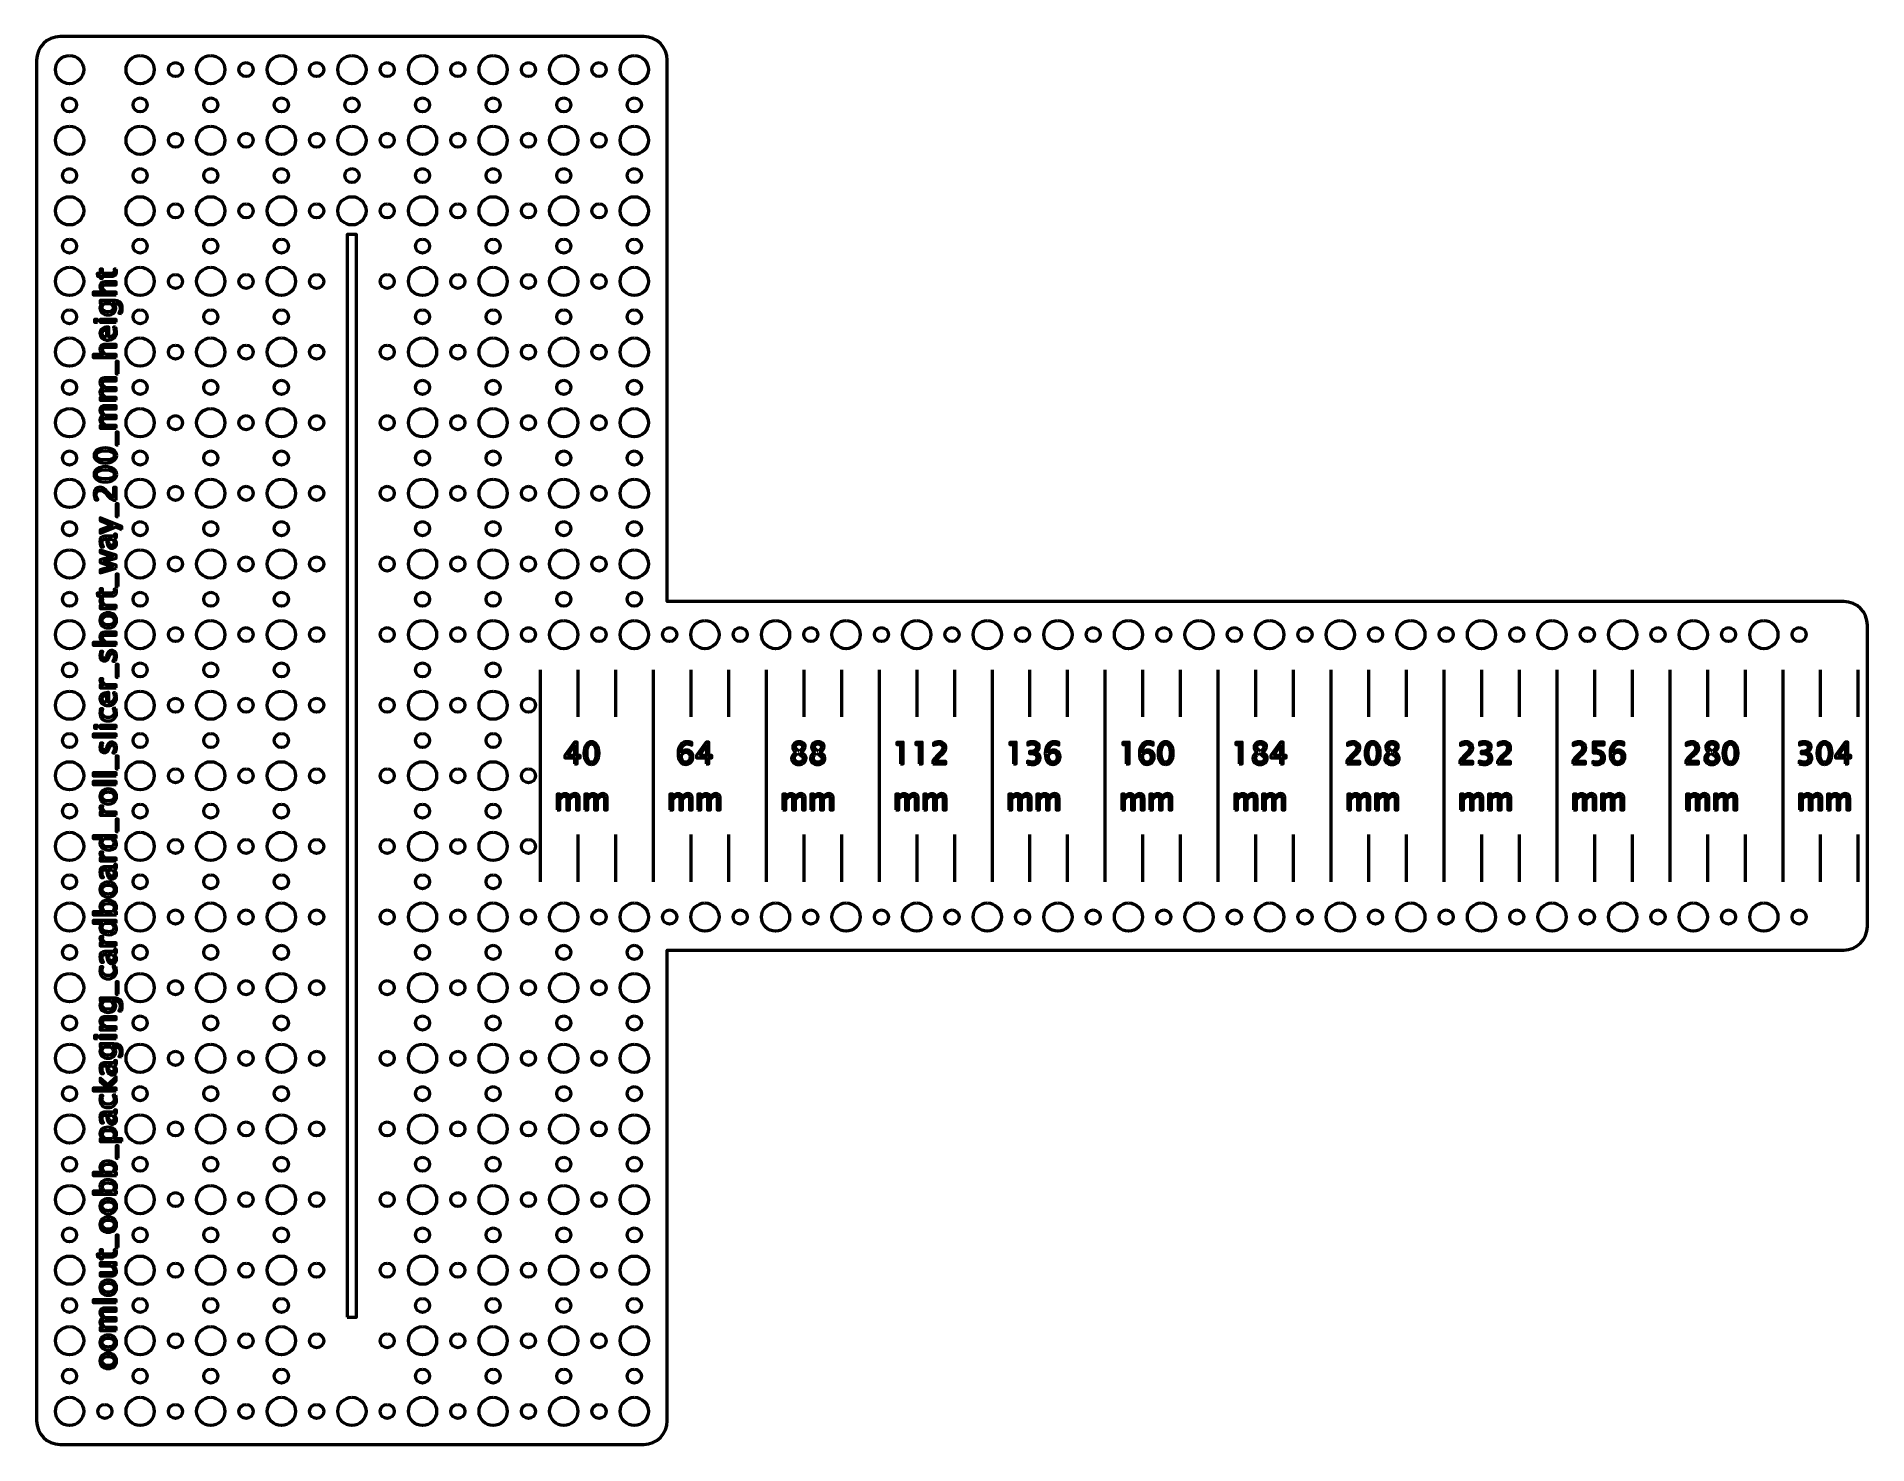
# Model space of a CAD drawing. Header units: centimetres. Extents: x -19.4 to 19.4, y -14.9 to 14.9.
import ezdxf

# ---------------------------------------------------------------- set-up
doc = ezdxf.new("R2010")
doc.units = ezdxf.units.CM
doc.header["$MEASUREMENT"] = 0
doc.layers.add('Layer 1', color=7, linetype='Continuous')

msp = doc.modelspace()

# ---------------------------------------------------------------- linework, layer by layer
at = {"layer": 'Layer 1', "lineweight": 53}
msp.add_lwpolyline([(-12.85, -12.2501), (-12.65, -12.2501), (-12.65, 10.7499), (-12.85, 10.7499), (-12.85, -12.2501)], close=True, dxfattribs=at)
for centre, major_axis in [((-18.74999, 14.24999), (0, 0.30001)), ((-17.24999, 14.24999), (0, 0.30001)), ((-16.5, 14.25), (0, 0.15)), ((-15.74999, 14.24999), (0, 0.30001)), ((-15, 14.25), (0, 0.15)), ((-14.24999, 14.24999), (0, 0.30001)), ((-13.5, 14.25), (0, 0.15)), ((-12.74999, 14.24999), (0, 0.30001)), ((-12, 14.25), (0, 0.15)), ((-11.24999, 14.24999), (0, 0.30001)), ((-10.5, 14.25), (0, 0.15)), ((-9.74999, 14.24999), (0, 0.30001)), ((-9, 14.25), (0, 0.15)), ((-8.24999, 14.24999), (0, 0.30001)), ((-7.5, 14.25), (0, 0.15)), ((-6.74999, 14.24999), (0, 0.30001)), ((-18.75, 13.5), (0, 0.15)), ((-17.25, 13.5), (0, 0.15)), ((-15.75, 13.5), (0, 0.15)), ((-14.25, 13.5), (0, 0.15)), ((-12.75, 13.5), (0, 0.15)), ((-11.25, 13.5), (0, 0.15)), ((-9.75, 13.5), (0, 0.15)), ((-8.25, 13.5), (0, 0.15)), ((-6.75, 13.5), (0, 0.15)), ((-18.74999, 12.74999), (0, 0.30001)), ((-17.24999, 12.74999), (0, 0.30001)), ((-16.5, 12.75), (0, 0.15)), ((-15.74999, 12.74999), (0, 0.30001)), ((-15, 12.75), (0, 0.15)), ((-14.24999, 12.74999), (0, 0.30001)), ((-13.5, 12.75), (0, 0.15)), ((-12.74999, 12.74999), (0, 0.30001)), ((-12, 12.75), (0, 0.15)), ((-11.24999, 12.74999), (0, 0.30001)), ((-10.5, 12.75), (0, 0.15)), ((-9.74999, 12.74999), (0, 0.30001)), ((-9, 12.75), (0, 0.15)), ((-8.24999, 12.74999), (0, 0.30001)), ((-7.5, 12.75), (0, 0.15)), ((-6.74999, 12.74999), (0, 0.30001)), ((-18.75, 12), (0, 0.15)), ((-17.25, 12), (0, 0.15)), ((-15.75, 12), (0, 0.15)), ((-14.25, 12), (0, 0.15)), ((-12.75, 12), (0, 0.15)), ((-11.25, 12), (0, 0.15)), ((-9.75, 12), (0, 0.15)), ((-8.25, 12), (0, 0.15)), ((-6.75, 12), (0, 0.15)), ((-18.74999, 11.24999), (0, 0.30001)), ((-17.24999, 11.24999), (0, 0.30001)), ((-16.5, 11.25), (0, 0.15)), ((-15.74999, 11.24999), (0, 0.30001)), ((-15, 11.25), (0, 0.15)), ((-14.24999, 11.24999), (0, 0.30001)), ((-13.5, 11.25), (0, 0.15)), ((-12.74999, 11.24999), (0, 0.30001)), ((-12, 11.25), (0, 0.15)), ((-11.24999, 11.24999), (0, 0.30001)), ((-10.5, 11.25), (0, 0.15)), ((-9.74999, 11.24999), (0, 0.30001)), ((-9, 11.25), (0, 0.15)), ((-8.24999, 11.24999), (0, 0.30001)), ((-7.5, 11.25), (0, 0.15)), ((-6.74999, 11.24999), (0, 0.30001)), ((-18.75, 10.5), (0, 0.15)), ((-17.25, 10.5), (0, 0.15)), ((-15.75, 10.5), (0, 0.15)), ((-14.25, 10.5), (0, 0.15)), ((-11.25, 10.5), (0, 0.15)), ((-9.75, 10.5), (0, 0.15)), ((-8.25, 10.5), (0, 0.15)), ((-6.75, 10.5), (0, 0.15)), ((-18.74999, 9.74999), (0, 0.30001)), ((-17.24999, 9.74999), (0, 0.30001)), ((-16.5, 9.75), (0, 0.15)), ((-15.74999, 9.74999), (0, 0.30001)), ((-15, 9.75), (0, 0.15)), ((-14.24999, 9.74999), (0, 0.30001)), ((-13.5, 9.75), (0, 0.15)), ((-12, 9.75), (0, 0.15)), ((-11.24999, 9.74999), (0, 0.30001)), ((-10.5, 9.75), (0, 0.15)), ((-9.74999, 9.74999), (0, 0.30001)), ((-9, 9.75), (0, 0.15)), ((-8.24999, 9.74999), (0, 0.30001)), ((-7.5, 9.75), (0, 0.15)), ((-6.74999, 9.74999), (0, 0.30001)), ((-18.75, 9), (0, 0.15)), ((-17.25, 9), (0, 0.15)), ((-15.75, 9), (0, 0.15)), ((-14.25, 9), (0, 0.15)), ((-11.25, 9), (0, 0.15)), ((-9.75, 9), (0, 0.15)), ((-8.25, 9), (0, 0.15)), ((-6.75, 9), (0, 0.15)), ((-18.74999, 8.24999), (0, 0.30001)), ((-17.24999, 8.24999), (0, 0.30001)), ((-16.5, 8.25), (0, 0.15)), ((-15.74999, 8.24999), (0, 0.30001)), ((-15, 8.25), (0, 0.15)), ((-14.24999, 8.24999), (0, 0.30001)), ((-13.5, 8.25), (0, 0.15)), ((-12, 8.25), (0, 0.15)), ((-11.24999, 8.24999), (0, 0.30001)), ((-10.5, 8.25), (0, 0.15)), ((-9.74999, 8.24999), (0, 0.30001)), ((-9, 8.25), (0, 0.15)), ((-8.24999, 8.24999), (0, 0.30001)), ((-7.5, 8.25), (0, 0.15)), ((-6.74999, 8.24999), (0, 0.30001)), ((-18.75, 7.5), (0, 0.15)), ((-17.25, 7.5), (0, 0.15)), ((-15.75, 7.5), (0, 0.15)), ((-14.25, 7.5), (0, 0.15)), ((-11.25, 7.5), (0, 0.15)), ((-9.75, 7.5), (0, 0.15)), ((-8.25, 7.5), (0, 0.15)), ((-6.75, 7.5), (0, 0.15)), ((-18.74999, 6.74999), (0, 0.30001)), ((-17.24999, 6.74999), (0, 0.30001)), ((-15.74999, 6.74999), (0, 0.30001)), ((-14.24999, 6.74999), (0, 0.30001)), ((-11.24999, 6.74999), (0, 0.30001)), ((-9.74999, 6.74999), (0, 0.30001)), ((-8.24999, 6.74999), (0, 0.30001)), ((-6.74999, 6.74999), (0, 0.30001)), ((-16.5, 6.75), (0, 0.15)), ((-15, 6.75), (0, 0.15)), ((-13.5, 6.75), (0, 0.15)), ((-12, 6.75), (0, 0.15)), ((-10.5, 6.75), (0, 0.15)), ((-9, 6.75), (0, 0.15)), ((-7.5, 6.75), (0, 0.15)), ((-18.75, 6), (0, 0.15)), ((-17.25, 6), (0, 0.15)), ((-15.75, 6), (0, 0.15)), ((-14.25, 6), (0, 0.15)), ((-11.25, 6), (0, 0.15)), ((-9.75, 6), (0, 0.15)), ((-8.25, 6), (0, 0.15)), ((-6.75, 6), (0, 0.15)), ((-18.74999, 5.24999), (0, 0.30001)), ((-17.24999, 5.24999), (0, 0.30001)), ((-15.74999, 5.24999), (0, 0.30001)), ((-14.24999, 5.24999), (0, 0.30001)), ((-11.24999, 5.24999), (0, 0.30001)), ((-9.74999, 5.24999), (0, 0.30001)), ((-8.24999, 5.24999), (0, 0.30001)), ((-6.74999, 5.24999), (0, 0.30001)), ((-16.5, 5.25), (0, 0.15)), ((-15, 5.25), (0, 0.15)), ((-13.5, 5.25), (0, 0.15)), ((-12, 5.25), (0, 0.15)), ((-10.5, 5.25), (0, 0.15)), ((-9, 5.25), (0, 0.15)), ((-7.5, 5.25), (0, 0.15)), ((-18.75, 4.5), (0, 0.15)), ((-17.25, 4.5), (0, 0.15)), ((-15.75, 4.5), (0, 0.15)), ((-14.25, 4.5), (0, 0.15)), ((-11.25, 4.5), (0, 0.15)), ((-9.75, 4.5), (0, 0.15)), ((-8.25, 4.5), (0, 0.15)), ((-6.75, 4.5), (0, 0.15)), ((-18.74999, 3.74999), (0, 0.30001)), ((-17.24999, 3.74999), (0, 0.30001)), ((-16.5, 3.75), (0, 0.15)), ((-15.74999, 3.74999), (0, 0.30001)), ((-15, 3.75), (0, 0.15)), ((-14.24999, 3.74999), (0, 0.30001)), ((-13.5, 3.75), (0, 0.15)), ((-12, 3.75), (0, 0.15)), ((-11.24999, 3.74999), (0, 0.30001)), ((-10.5, 3.75), (0, 0.15)), ((-9.74999, 3.74999), (0, 0.30001)), ((-9, 3.75), (0, 0.15)), ((-8.24999, 3.74999), (0, 0.30001)), ((-7.5, 3.75), (0, 0.15)), ((-6.74999, 3.74999), (0, 0.30001)), ((-18.75, 3), (0, 0.15)), ((-17.25, 3), (0, 0.15)), ((-15.75, 3), (0, 0.15)), ((-14.25, 3), (0, 0.15)), ((-11.25, 3), (0, 0.15)), ((-9.75, 3), (0, 0.15)), ((-8.25, 3), (0, 0.15)), ((-6.75, 3), (0, 0.15)), ((-18.74999, 2.24999), (0, 0.30001)), ((-17.24999, 2.24999), (0, 0.30001)), ((-16.5, 2.25), (0, 0.15)), ((-15.74999, 2.24999), (0, 0.30001)), ((-15, 2.25), (0, 0.15)), ((-14.24999, 2.24999), (0, 0.30001)), ((-13.5, 2.25), (0, 0.15)), ((-12, 2.25), (0, 0.15)), ((-11.24999, 2.24999), (0, 0.30001)), ((-10.5, 2.25), (0, 0.15)), ((-9.74999, 2.24999), (0, 0.30001)), ((-9, 2.25), (0, 0.15)), ((-8.24999, 2.24999), (0, 0.30001)), ((-7.5, 2.25), (0, 0.15)), ((-6.74999, 2.24999), (0, 0.30001)), ((-6, 2.25), (0, 0.15)), ((-5.24999, 2.24999), (0, 0.30001)), ((-4.5, 2.25), (0, 0.15)), ((-3.74999, 2.24999), (0, 0.30001)), ((-3, 2.25), (0, 0.15)), ((-2.24999, 2.24999), (0, 0.30001)), ((-1.5, 2.25), (0, 0.15)), ((-0.74999, 2.24999), (0, 0.30001)), ((0, 2.25), (0, 0.15)), ((0.75001, 2.24999), (0, 0.30001)), ((1.5, 2.25), (0, 0.15)), ((2.25001, 2.24999), (0, 0.30001)), ((3, 2.25), (0, 0.15)), ((3.75001, 2.24999), (0, 0.30001)), ((4.5, 2.25), (0, 0.15)), ((5.25001, 2.24999), (0, 0.30001)), ((6, 2.25), (0, 0.15)), ((6.75001, 2.24999), (0, 0.30001)), ((7.5, 2.25), (0, 0.15)), ((8.25001, 2.24999), (0, 0.30001)), ((9, 2.25), (0, 0.15)), ((9.75001, 2.24999), (0, 0.30001)), ((10.5, 2.25), (0, 0.15)), ((11.25001, 2.24999), (0, 0.30001)), ((12, 2.25), (0, 0.15)), ((12.75001, 2.24999), (0, 0.30001)), ((13.5, 2.25), (0, 0.15)), ((14.25001, 2.24999), (0, 0.30001)), ((15, 2.25), (0, 0.15)), ((15.75001, 2.24999), (0, 0.30001)), ((16.5, 2.25), (0, 0.15)), ((17.25001, 2.24999), (0, 0.30001)), ((18, 2.25), (0, 0.15)), ((-18.75, 1.5), (0, 0.15)), ((-17.25, 1.5), (0, 0.15)), ((-15.75, 1.5), (0, 0.15)), ((-14.25, 1.5), (0, 0.15)), ((-11.25, 1.5), (0, 0.15)), ((-9.75, 1.5), (0, 0.15)), ((-18.74999, 0.74999), (0, 0.30001)), ((-17.24999, 0.74999), (0, 0.30001)), ((-16.5, 0.75), (0, 0.15)), ((-15.74999, 0.74999), (0, 0.30001)), ((-15, 0.75), (0, 0.15)), ((-14.24999, 0.74999), (0, 0.30001)), ((-13.5, 0.75), (0, 0.15)), ((-12, 0.75), (0, 0.15)), ((-11.24999, 0.74999), (0, 0.30001)), ((-10.5, 0.75), (0, 0.15)), ((-9.74999, 0.74999), (0, 0.30001)), ((-9, 0.75), (0, 0.15)), ((-18.75, 0), (0, 0.15)), ((-17.25, 0), (0, 0.15)), ((-15.75, 0), (0, 0.15)), ((-14.25, 0), (0, 0.15)), ((-11.25, 0), (0, 0.15)), ((-9.75, 0), (0, 0.15)), ((-18.74999, -0.75001), (0, 0.30001)), ((-17.24999, -0.75001), (0, 0.30001)), ((-16.5, -0.75), (0, 0.15)), ((-15.74999, -0.75001), (0, 0.30001)), ((-15, -0.75), (0, 0.15)), ((-14.24999, -0.75001), (0, 0.30001)), ((-13.5, -0.75), (0, 0.15)), ((-12, -0.75), (0, 0.15)), ((-11.24999, -0.75001), (0, 0.30001)), ((-10.5, -0.75), (0, 0.15)), ((-9.74999, -0.75001), (0, 0.30001)), ((-9, -0.75), (0, 0.15)), ((-18.75, -1.5), (0, 0.15)), ((-17.25, -1.5), (0, 0.15)), ((-15.75, -1.5), (0, 0.15)), ((-14.25, -1.5), (0, 0.15)), ((-11.25, -1.5), (0, 0.15)), ((-9.75, -1.5), (0, 0.15)), ((-18.74999, -2.25001), (0, 0.30001)), ((-17.24999, -2.25001), (0, 0.30001)), ((-16.5, -2.25), (0, 0.15)), ((-15.74999, -2.25001), (0, 0.30001)), ((-15, -2.25), (0, 0.15)), ((-14.24999, -2.25001), (0, 0.30001)), ((-13.5, -2.25), (0, 0.15)), ((-12, -2.25), (0, 0.15)), ((-11.24999, -2.25001), (0, 0.30001)), ((-10.5, -2.25), (0, 0.15)), ((-9.74999, -2.25001), (0, 0.30001)), ((-9, -2.25), (0, 0.15)), ((-18.75, -3), (0, 0.15)), ((-17.25, -3), (0, 0.15)), ((-15.75, -3), (0, 0.15)), ((-14.25, -3), (0, 0.15)), ((-11.25, -3), (0, 0.15)), ((-9.75, -3), (0, 0.15)), ((-18.74999, -3.75001), (0, 0.30001)), ((-17.24999, -3.75001), (0, 0.30001)), ((-15.74999, -3.75001), (0, 0.30001)), ((-14.24999, -3.75001), (0, 0.30001)), ((-11.24999, -3.75001), (0, 0.30001)), ((-9.74999, -3.75001), (0, 0.30001)), ((-8.24999, -3.75001), (0, 0.30001)), ((-6.74999, -3.75001), (0, 0.30001)), ((-5.24999, -3.75001), (0, 0.30001)), ((-3.74999, -3.75001), (0, 0.30001)), ((-2.24999, -3.75001), (0, 0.30001)), ((-0.74999, -3.75001), (0, 0.30001)), ((0.75001, -3.75001), (0, 0.30001)), ((2.25001, -3.75001), (0, 0.30001)), ((3.75001, -3.75001), (0, 0.30001)), ((5.25001, -3.75001), (0, 0.30001)), ((6.75001, -3.75001), (0, 0.30001)), ((8.25001, -3.75001), (0, 0.30001)), ((9.75001, -3.75001), (0, 0.30001)), ((11.25001, -3.75001), (0, 0.30001)), ((12.75001, -3.75001), (0, 0.30001)), ((14.25001, -3.75001), (0, 0.30001)), ((15.75001, -3.75001), (0, 0.30001)), ((17.25001, -3.75001), (0, 0.30001)), ((-16.5, -3.75), (0, 0.15)), ((-15, -3.75), (0, 0.15)), ((-13.5, -3.75), (0, 0.15)), ((-12, -3.75), (0, 0.15)), ((-10.5, -3.75), (0, 0.15)), ((-9, -3.75), (0, 0.15)), ((-7.5, -3.75), (0, 0.15)), ((-6, -3.75), (0, 0.15)), ((-4.5, -3.75), (0, 0.15)), ((-3, -3.75), (0, 0.15)), ((-1.5, -3.75), (0, 0.15)), ((0, -3.75), (0, 0.15)), ((1.5, -3.75), (0, 0.15)), ((3, -3.75), (0, 0.15)), ((4.5, -3.75), (0, 0.15)), ((6, -3.75), (0, 0.15)), ((7.5, -3.75), (0, 0.15)), ((9, -3.75), (0, 0.15)), ((10.5, -3.75), (0, 0.15)), ((12, -3.75), (0, 0.15)), ((13.5, -3.75), (0, 0.15)), ((15, -3.75), (0, 0.15)), ((16.5, -3.75), (0, 0.15)), ((18, -3.75), (0, 0.15)), ((-18.75, -4.5), (0, 0.15)), ((-17.25, -4.5), (0, 0.15)), ((-15.75, -4.5), (0, 0.15)), ((-14.25, -4.5), (0, 0.15)), ((-11.25, -4.5), (0, 0.15)), ((-9.75, -4.5), (0, 0.15)), ((-8.25, -4.5), (0, 0.15)), ((-6.75, -4.5), (0, 0.15)), ((-18.74999, -5.25001), (0, 0.30001)), ((-17.24999, -5.25001), (0, 0.30001)), ((-15.74999, -5.25001), (0, 0.30001)), ((-14.24999, -5.25001), (0, 0.30001)), ((-11.24999, -5.25001), (0, 0.30001)), ((-9.74999, -5.25001), (0, 0.30001)), ((-8.24999, -5.25001), (0, 0.30001)), ((-6.74999, -5.25001), (0, 0.30001)), ((-16.5, -5.25), (0, 0.15)), ((-15, -5.25), (0, 0.15)), ((-13.5, -5.25), (0, 0.15)), ((-12, -5.25), (0, 0.15)), ((-10.5, -5.25), (0, 0.15)), ((-9, -5.25), (0, 0.15)), ((-7.5, -5.25), (0, 0.15)), ((-18.75, -6), (0, 0.15)), ((-17.25, -6), (0, 0.15)), ((-15.75, -6), (0, 0.15)), ((-14.25, -6), (0, 0.15)), ((-11.25, -6), (0, 0.15)), ((-9.75, -6), (0, 0.15)), ((-8.25, -6), (0, 0.15)), ((-6.75, -6), (0, 0.15)), ((-18.74999, -6.75001), (0, 0.30001)), ((-17.24999, -6.75001), (0, 0.30001)), ((-16.5, -6.75), (0, 0.15)), ((-15.74999, -6.75001), (0, 0.30001)), ((-15, -6.75), (0, 0.15)), ((-14.24999, -6.75001), (0, 0.30001)), ((-13.5, -6.75), (0, 0.15)), ((-12, -6.75), (0, 0.15)), ((-11.24999, -6.75001), (0, 0.30001)), ((-10.5, -6.75), (0, 0.15)), ((-9.74999, -6.75001), (0, 0.30001)), ((-9, -6.75), (0, 0.15)), ((-8.24999, -6.75001), (0, 0.30001)), ((-7.5, -6.75), (0, 0.15)), ((-6.74999, -6.75001), (0, 0.30001)), ((-18.75, -7.5), (0, 0.15)), ((-17.25, -7.5), (0, 0.15)), ((-15.75, -7.5), (0, 0.15)), ((-14.25, -7.5), (0, 0.15)), ((-11.25, -7.5), (0, 0.15)), ((-9.75, -7.5), (0, 0.15)), ((-8.25, -7.5), (0, 0.15)), ((-6.75, -7.5), (0, 0.15)), ((-18.74999, -8.25001), (0, 0.30001)), ((-17.24999, -8.25001), (0, 0.30001)), ((-16.5, -8.25), (0, 0.15)), ((-15.74999, -8.25001), (0, 0.30001)), ((-15, -8.25), (0, 0.15)), ((-14.24999, -8.25001), (0, 0.30001)), ((-13.5, -8.25), (0, 0.15)), ((-12, -8.25), (0, 0.15)), ((-11.24999, -8.25001), (0, 0.30001)), ((-10.5, -8.25), (0, 0.15)), ((-9.74999, -8.25001), (0, 0.30001)), ((-9, -8.25), (0, 0.15)), ((-8.24999, -8.25001), (0, 0.30001)), ((-7.5, -8.25), (0, 0.15)), ((-6.74999, -8.25001), (0, 0.30001)), ((-18.75, -9), (0, 0.15)), ((-17.25, -9), (0, 0.15)), ((-15.75, -9), (0, 0.15)), ((-14.25, -9), (0, 0.15)), ((-11.25, -9), (0, 0.15)), ((-9.75, -9), (0, 0.15)), ((-8.25, -9), (0, 0.15)), ((-6.75, -9), (0, 0.15)), ((-18.74999, -9.75001), (0, 0.30001)), ((-17.24999, -9.75001), (0, 0.30001)), ((-16.5, -9.75), (0, 0.15)), ((-15.74999, -9.75001), (0, 0.30001)), ((-15, -9.75), (0, 0.15)), ((-14.24999, -9.75001), (0, 0.30001)), ((-13.5, -9.75), (0, 0.15)), ((-12, -9.75), (0, 0.15)), ((-11.24999, -9.75001), (0, 0.30001)), ((-10.5, -9.75), (0, 0.15)), ((-9.74999, -9.75001), (0, 0.30001)), ((-9, -9.75), (0, 0.15)), ((-8.24999, -9.75001), (0, 0.30001)), ((-7.5, -9.75), (0, 0.15)), ((-6.74999, -9.75001), (0, 0.30001)), ((-18.75, -10.5), (0, 0.15)), ((-17.25, -10.5), (0, 0.15)), ((-15.75, -10.5), (0, 0.15)), ((-14.25, -10.5), (0, 0.15)), ((-11.25, -10.5), (0, 0.15)), ((-9.75, -10.5), (0, 0.15)), ((-8.25, -10.5), (0, 0.15)), ((-6.75, -10.5), (0, 0.15)), ((-18.74999, -11.25001), (0, 0.30001)), ((-17.24999, -11.25001), (0, 0.30001)), ((-16.5, -11.25), (0, 0.15)), ((-15.74999, -11.25001), (0, 0.30001)), ((-15, -11.25), (0, 0.15)), ((-14.24999, -11.25001), (0, 0.30001)), ((-13.5, -11.25), (0, 0.15)), ((-12, -11.25), (0, 0.15)), ((-11.24999, -11.25001), (0, 0.30001)), ((-10.5, -11.25), (0, 0.15)), ((-9.74999, -11.25001), (0, 0.30001)), ((-9, -11.25), (0, 0.15)), ((-8.24999, -11.25001), (0, 0.30001)), ((-7.5, -11.25), (0, 0.15)), ((-6.74999, -11.25001), (0, 0.30001)), ((-18.75, -12), (0, 0.15)), ((-17.25, -12), (0, 0.15)), ((-15.75, -12), (0, 0.15)), ((-14.25, -12), (0, 0.15)), ((-11.25, -12), (0, 0.15)), ((-9.75, -12), (0, 0.15)), ((-8.25, -12), (0, 0.15)), ((-6.75, -12), (0, 0.15)), ((-18.74999, -12.75001), (0, 0.30001)), ((-17.24999, -12.75001), (0, 0.30001)), ((-16.5, -12.75), (0, 0.15)), ((-15.74999, -12.75001), (0, 0.30001)), ((-15, -12.75), (0, 0.15)), ((-14.24999, -12.75001), (0, 0.30001)), ((-13.5, -12.75), (0, 0.15)), ((-12, -12.75), (0, 0.15)), ((-11.24999, -12.75001), (0, 0.30001)), ((-10.5, -12.75), (0, 0.15)), ((-9.74999, -12.75001), (0, 0.30001)), ((-9, -12.75), (0, 0.15)), ((-8.24999, -12.75001), (0, 0.30001)), ((-7.5, -12.75), (0, 0.15)), ((-6.74999, -12.75001), (0, 0.30001)), ((-18.75, -13.5), (0, 0.15)), ((-17.25, -13.5), (0, 0.15)), ((-15.75, -13.5), (0, 0.15)), ((-14.25, -13.5), (0, 0.15)), ((-11.25, -13.5), (0, 0.15)), ((-9.75, -13.5), (0, 0.15)), ((-8.25, -13.5), (0, 0.15)), ((-6.75, -13.5), (0, 0.15)), ((-18.74999, -14.25001), (0, 0.30001)), ((-17.24999, -14.25001), (0, 0.30001)), ((-15.74999, -14.25001), (0, 0.30001)), ((-14.24999, -14.25001), (0, 0.30001)), ((-12.74999, -14.25001), (0, 0.30001)), ((-11.24999, -14.25001), (0, 0.30001)), ((-9.74999, -14.25001), (0, 0.30001)), ((-8.24999, -14.25001), (0, 0.30001)), ((-6.74999, -14.25001), (0, 0.30001)), ((-18, -14.25), (0, 0.15)), ((-16.5, -14.25), (0, 0.15)), ((-15, -14.25), (0, 0.15)), ((-13.5, -14.25), (0, 0.15)), ((-12, -14.25), (0, 0.15)), ((-10.5, -14.25), (0, 0.15)), ((-9, -14.25), (0, 0.15)), ((-7.5, -14.25), (0, 0.15))]:
    msp.add_ellipse(centre, major_axis=major_axis, ratio=1, dxfattribs=at)
msp.add_open_spline([(-18.95, -14.95), (-19.22614, -14.95), (-19.45, -14.72614), (-19.45, -14.45), (-19.45, -14.45), (-19.45, -14.45), (-19.45, 14.45), (-19.45, 14.45), (-19.45, 14.45), (-19.45, 14.72614), (-19.22614, 14.95), (-18.95, 14.95), (-18.95, 14.95), (-15.20782, 14.95), (-9.72204, 14.95), (-6.55, 14.95), (-6.55, 14.95), (-6.27386, 14.95), (-6.05, 14.72614), (-6.05, 14.45), (-6.05, 14.45), (-6.05, 14.45), (-6.05, 2.95), (-6.05, 2.95), (-6.05, 2.95), (-6.05, 2.95), (18.95, 2.95), (18.95, 2.95), (18.95, 2.95), (19.22614, 2.95), (19.45, 2.72614), (19.45, 2.45), (19.45, 2.45), (19.45, 2.45), (19.45, -3.95), (19.45, -3.95), (19.45, -3.95), (19.45, -4.22614), (19.22614, -4.45), (18.95, -4.45), (18.95, -4.45), (18.95, -4.45), (-6.05, -4.45), (-6.05, -4.45), (-6.05, -4.45), (-6.05, -4.45), (-6.05, -14.45), (-6.05, -14.45), (-6.05, -14.45), (-6.05, -14.72614), (-6.27386, -14.95), (-6.55, -14.95), (-6.55, -14.95), (-11.32775, -14.95), (-14.17225, -14.95), (-18.95, -14.95)], degree=3, knots=[0, 0, 0, 0, 0.06666667, 0.06666667, 0.06666667, 0.06666667, 0.13333333, 0.13333333, 0.13333333, 0.13333333, 0.2, 0.2, 0.2, 0.2, 0.26666667, 0.26666667, 0.26666667, 0.26666667, 0.33333333, 0.33333333, 0.33333333, 0.33333333, 0.4, 0.4, 0.4, 0.4, 0.46666667, 0.46666667, 0.46666667, 0.46666667, 0.53333333, 0.53333333, 0.53333333, 0.53333333, 0.6, 0.6, 0.6, 0.6, 0.66666667, 0.66666667, 0.66666667, 0.66666667, 0.73333333, 0.73333333, 0.73333333, 0.73333333, 0.8, 0.8, 0.8, 0.8, 0.86666667, 0.86666667, 0.86666667, 0.86666667, 1, 1, 1, 1], dxfattribs=at)
at = {"layer": 'Layer 1', "color": 5, "lineweight": 53}
for points, knots in [([(-17.75997, 9.46368), (-17.75997, 9.46368), (-18.24956, 9.46368), (-18.24956, 9.46368), (-18.24956, 9.46368), (-18.24956, 9.46368), (-18.24956, 9.52463), (-18.24956, 9.52463), (-18.24956, 9.52463), (-18.24956, 9.52463), (-18.03291, 9.52463), (-18.03291, 9.52463), (-18.03291, 9.52463), (-18.08001, 9.55691), (-18.10351, 9.59649), (-18.10351, 9.64327), (-18.10351, 9.64327), (-18.10351, 9.67269), (-18.0943, 9.69608), (-18.07578, 9.71333), (-18.07578, 9.71333), (-18.05736, 9.73058), (-18.03249, 9.73926), (-18.00138, 9.73926), (-18.00138, 9.73926), (-18.00138, 9.73926), (-17.75997, 9.73926), (-17.75997, 9.73926), (-17.75997, 9.73926), (-17.75997, 9.73926), (-17.75997, 9.6783), (-17.75997, 9.6783), (-17.75997, 9.6783), (-17.75997, 9.6783), (-17.98148, 9.6783), (-17.98148, 9.6783), (-17.98148, 9.6783), (-18.00646, 9.6783), (-18.02424, 9.6746), (-18.03482, 9.66729), (-18.03482, 9.66729), (-18.04551, 9.65989), (-18.0508, 9.64771), (-18.0508, 9.63068), (-18.0508, 9.63068), (-18.0508, 9.59321), (-18.02635, 9.55786), (-17.97746, 9.52463), (-17.97746, 9.52463), (-17.97746, 9.52463), (-17.75997, 9.52463), (-17.75997, 9.52463), (-17.75997, 9.52463), (-17.75997, 9.52463), (-17.75997, 9.46368), (-17.75997, 9.46368)], [0, 0, 0, 0, 0.06666667, 0.06666667, 0.06666667, 0.06666667, 0.13333333, 0.13333333, 0.13333333, 0.13333333, 0.2, 0.2, 0.2, 0.2, 0.26666667, 0.26666667, 0.26666667, 0.26666667, 0.33333333, 0.33333333, 0.33333333, 0.33333333, 0.4, 0.4, 0.4, 0.4, 0.46666667, 0.46666667, 0.46666667, 0.46666667, 0.53333333, 0.53333333, 0.53333333, 0.53333333, 0.6, 0.6, 0.6, 0.6, 0.66666667, 0.66666667, 0.66666667, 0.66666667, 0.73333333, 0.73333333, 0.73333333, 0.73333333, 0.8, 0.8, 0.8, 0.8, 0.86666667, 0.86666667, 0.86666667, 0.86666667, 1, 1, 1, 1]), ([(-17.76008, 10.00828), (-17.75489, 9.98944), (-17.75235, 9.97303), (-17.75235, 9.95917), (-17.75235, 9.95917), (-17.75235, 9.92805), (-17.76124, 9.90382), (-17.77902, 9.88647), (-17.77902, 9.88647), (-17.7968, 9.86901), (-17.82146, 9.86033), (-17.8531, 9.86033), (-17.8531, 9.86033), (-17.8531, 9.86033), (-18.0508, 9.86033), (-18.0508, 9.86033), (-18.0508, 9.86033), (-18.0508, 9.86033), (-18.0508, 9.81821), (-18.0508, 9.81821), (-18.0508, 9.81821), (-18.0508, 9.81821), (-18.09652, 9.81821), (-18.09652, 9.81821), (-18.09652, 9.81821), (-18.09652, 9.81821), (-18.09652, 9.86033), (-18.09652, 9.86033), (-18.09652, 9.86033), (-18.09652, 9.86033), (-18.15737, 9.86033), (-18.15737, 9.86033), (-18.15737, 9.86033), (-18.15737, 9.86033), (-18.1632, 9.92128), (-18.1632, 9.92128), (-18.1632, 9.92128), (-18.1632, 9.92128), (-18.09652, 9.92128), (-18.09652, 9.92128), (-18.09652, 9.92128), (-18.09652, 9.92128), (-18.09652, 10.00955), (-18.09652, 10.00955), (-18.09652, 10.00955), (-18.09652, 10.00955), (-18.0508, 10.00955), (-18.0508, 10.00955), (-18.0508, 10.00955), (-18.0508, 10.00955), (-18.0508, 9.92128), (-18.0508, 9.92128), (-18.0508, 9.92128), (-18.0508, 9.92128), (-17.86411, 9.92128), (-17.86411, 9.92128), (-17.86411, 9.92128), (-17.82008, 9.92128), (-17.79807, 9.94044), (-17.79807, 9.97864), (-17.79807, 9.97864), (-17.79807, 9.98679), (-17.79945, 9.99663), (-17.80209, 10.00828), (-17.80209, 10.00828), (-17.80209, 10.00828), (-17.76008, 10.00828), (-17.76008, 10.00828)], [0, 0, 0, 0, 0.05555556, 0.05555556, 0.05555556, 0.05555556, 0.11111111, 0.11111111, 0.11111111, 0.11111111, 0.16666667, 0.16666667, 0.16666667, 0.16666667, 0.22222222, 0.22222222, 0.22222222, 0.22222222, 0.27777778, 0.27777778, 0.27777778, 0.27777778, 0.33333333, 0.33333333, 0.33333333, 0.33333333, 0.38888889, 0.38888889, 0.38888889, 0.38888889, 0.44444444, 0.44444444, 0.44444444, 0.44444444, 0.5, 0.5, 0.5, 0.5, 0.55555556, 0.55555556, 0.55555556, 0.55555556, 0.61111111, 0.61111111, 0.61111111, 0.61111111, 0.66666667, 0.66666667, 0.66666667, 0.66666667, 0.72222222, 0.72222222, 0.72222222, 0.72222222, 0.77777778, 0.77777778, 0.77777778, 0.77777778, 0.83333333, 0.83333333, 0.83333333, 0.83333333, 0.88888889, 0.88888889, 0.88888889, 0.88888889, 1, 1, 1, 1]), ([(-17.64821, 9.06903), (-17.64821, 9.06903), (-17.70091, 9.07623), (-17.70091, 9.07623), (-17.70091, 9.07623), (-17.6844, 9.11157), (-17.67615, 9.1466), (-17.67615, 9.1812), (-17.67615, 9.1812), (-17.67615, 9.24989), (-17.71256, 9.28429), (-17.78526, 9.28429), (-17.78526, 9.28429), (-17.78526, 9.28429), (-17.83818, 9.28429), (-17.83818, 9.28429), (-17.83818, 9.28429), (-17.81585, 9.2737), (-17.7986, 9.25867), (-17.78622, 9.23909), (-17.78622, 9.23909), (-17.77383, 9.21952), (-17.76759, 9.19771), (-17.76759, 9.17369), (-17.76759, 9.17369), (-17.76759, 9.13294), (-17.7822, 9.10067), (-17.81141, 9.07686), (-17.81141, 9.07686), (-17.84062, 9.05305), (-17.8802, 9.04109), (-17.93015, 9.04109), (-17.93015, 9.04109), (-17.98127, 9.04109), (-18.02297, 9.05464), (-18.05525, 9.08173), (-18.05525, 9.08173), (-18.08742, 9.10893), (-18.10351, 9.14395), (-18.10351, 9.18702), (-18.10351, 9.18702), (-18.10351, 9.2247), (-18.08827, 9.25719), (-18.05768, 9.28429), (-18.05768, 9.28429), (-18.05768, 9.28429), (-18.09652, 9.28429), (-18.09652, 9.28429), (-18.09652, 9.28429), (-18.09652, 9.28429), (-18.09652, 9.34525), (-18.09652, 9.34525), (-18.09652, 9.34525), (-18.09652, 9.34525), (-17.85183, 9.34525), (-17.85183, 9.34525), (-17.85183, 9.34525), (-17.79923, 9.34525), (-17.76029, 9.34249), (-17.73499, 9.33699), (-17.73499, 9.33699), (-17.7097, 9.33159), (-17.68896, 9.32122), (-17.67287, 9.30619), (-17.67287, 9.30619), (-17.64461, 9.27952), (-17.63043, 9.23782), (-17.63043, 9.1812), (-17.63043, 9.1812), (-17.63043, 9.14236), (-17.63636, 9.10501), (-17.64821, 9.06903)], [0, 0, 0, 0, 0.05263158, 0.05263158, 0.05263158, 0.05263158, 0.10526316, 0.10526316, 0.10526316, 0.10526316, 0.15789474, 0.15789474, 0.15789474, 0.15789474, 0.21052632, 0.21052632, 0.21052632, 0.21052632, 0.26315789, 0.26315789, 0.26315789, 0.26315789, 0.31578947, 0.31578947, 0.31578947, 0.31578947, 0.36842105, 0.36842105, 0.36842105, 0.36842105, 0.42105263, 0.42105263, 0.42105263, 0.42105263, 0.47368421, 0.47368421, 0.47368421, 0.47368421, 0.52631579, 0.52631579, 0.52631579, 0.52631579, 0.57894737, 0.57894737, 0.57894737, 0.57894737, 0.63157895, 0.63157895, 0.63157895, 0.63157895, 0.68421053, 0.68421053, 0.68421053, 0.68421053, 0.73684211, 0.73684211, 0.73684211, 0.73684211, 0.78947368, 0.78947368, 0.78947368, 0.78947368, 0.84210526, 0.84210526, 0.84210526, 0.84210526, 0.89473684, 0.89473684, 0.89473684, 0.89473684, 1, 1, 1, 1]), ([(-17.87639, 9.28429), (-17.87639, 9.28429), (-18.01598, 9.28429), (-18.01598, 9.28429), (-18.01598, 9.28429), (-18.04382, 9.2574), (-18.05779, 9.22809), (-18.05779, 9.19644), (-18.05779, 9.19644), (-18.05779, 9.16829), (-18.04657, 9.14628), (-18.02402, 9.1304), (-18.02402, 9.1304), (-18.00159, 9.11442), (-17.97037, 9.1065), (-17.93057, 9.1065), (-17.93057, 9.1065), (-17.85744, 9.1065), (-17.82093, 9.13241), (-17.82093, 9.18438), (-17.82093, 9.18438), (-17.82093, 9.21973), (-17.83945, 9.25306), (-17.87639, 9.28429)], [0, 0, 0, 0, 0.14285714, 0.14285714, 0.14285714, 0.14285714, 0.28571429, 0.28571429, 0.28571429, 0.28571429, 0.42857143, 0.42857143, 0.42857143, 0.42857143, 0.57142857, 0.57142857, 0.57142857, 0.57142857, 0.71428571, 0.71428571, 0.71428571, 0.71428571, 1, 1, 1, 1]), ([(-18.15812, 8.88424), (-18.15812, 8.88424), (-18.21908, 8.88424), (-18.21908, 8.88424), (-18.21908, 8.88424), (-18.21908, 8.88424), (-18.21908, 8.94519), (-18.21908, 8.94519), (-18.21908, 8.94519), (-18.21908, 8.94519), (-18.15812, 8.94519), (-18.15812, 8.94519), (-18.15812, 8.94519), (-18.15812, 8.94519), (-18.15812, 8.88424), (-18.15812, 8.88424)], [0, 0, 0, 0, 0.2, 0.2, 0.2, 0.2, 0.4, 0.4, 0.4, 0.4, 0.6, 0.6, 0.6, 0.6, 1, 1, 1, 1]), ([(-17.77077, 8.77746), (-17.75849, 8.7365), (-17.75235, 8.70147), (-17.75235, 8.67226), (-17.75235, 8.67226), (-17.75235, 8.62241), (-17.76886, 8.58188), (-17.80177, 8.55066), (-17.80177, 8.55066), (-17.83469, 8.51944), (-17.87734, 8.50378), (-17.92983, 8.50378), (-17.92983, 8.50378), (-17.98074, 8.50378), (-18.02254, 8.51754), (-18.05525, 8.54516), (-18.05525, 8.54516), (-18.08784, 8.57278), (-18.10414, 8.60812), (-18.10414, 8.6512), (-18.10414, 8.6512), (-18.10414, 8.69194), (-18.08964, 8.72348), (-18.06064, 8.74571), (-18.06064, 8.74571), (-18.03164, 8.76793), (-17.99058, 8.77904), (-17.93735, 8.77904), (-17.93735, 8.77904), (-17.93735, 8.77904), (-17.91872, 8.77873), (-17.91872, 8.77873), (-17.91872, 8.77873), (-17.91872, 8.77873), (-17.91872, 8.56601), (-17.91872, 8.56601), (-17.91872, 8.56601), (-17.83829, 8.57489), (-17.79807, 8.61415), (-17.79807, 8.68369), (-17.79807, 8.68369), (-17.79807, 8.70919), (-17.80527, 8.74041), (-17.81966, 8.77746), (-17.81966, 8.77746), (-17.81966, 8.77746), (-17.77077, 8.77746), (-17.77077, 8.77746)], [0, 0, 0, 0, 0.07692308, 0.07692308, 0.07692308, 0.07692308, 0.15384615, 0.15384615, 0.15384615, 0.15384615, 0.23076923, 0.23076923, 0.23076923, 0.23076923, 0.30769231, 0.30769231, 0.30769231, 0.30769231, 0.38461538, 0.38461538, 0.38461538, 0.38461538, 0.46153846, 0.46153846, 0.46153846, 0.46153846, 0.53846154, 0.53846154, 0.53846154, 0.53846154, 0.61538462, 0.61538462, 0.61538462, 0.61538462, 0.69230769, 0.69230769, 0.69230769, 0.69230769, 0.76923077, 0.76923077, 0.76923077, 0.76923077, 0.84615385, 0.84615385, 0.84615385, 0.84615385, 1, 1, 1, 1]), ([(-17.75997, 8.88424), (-17.75997, 8.88424), (-18.09652, 8.88424), (-18.09652, 8.88424), (-18.09652, 8.88424), (-18.09652, 8.88424), (-18.09652, 8.94519), (-18.09652, 8.94519), (-18.09652, 8.94519), (-18.09652, 8.94519), (-17.75997, 8.94519), (-17.75997, 8.94519), (-17.75997, 8.94519), (-17.75997, 8.94519), (-17.75997, 8.88424), (-17.75997, 8.88424)], [0, 0, 0, 0, 0.2, 0.2, 0.2, 0.2, 0.4, 0.4, 0.4, 0.4, 0.6, 0.6, 0.6, 0.6, 1, 1, 1, 1]), ([(-17.96444, 8.56919), (-17.96444, 8.56919), (-17.96444, 8.71777), (-17.96444, 8.71777), (-17.96444, 8.71777), (-18.02709, 8.71777), (-18.05842, 8.69438), (-18.05842, 8.6477), (-18.05842, 8.6477), (-18.05842, 8.60071), (-18.02709, 8.57457), (-17.96444, 8.56919)], [0, 0, 0, 0, 0.25, 0.25, 0.25, 0.25, 0.5, 0.5, 0.5, 0.5, 1, 1, 1, 1]), ([(-17.75997, 8.13633), (-17.75997, 8.13633), (-18.24956, 8.13633), (-18.24956, 8.13633), (-18.24956, 8.13633), (-18.24956, 8.13633), (-18.24956, 8.19728), (-18.24956, 8.19728), (-18.24956, 8.19728), (-18.24956, 8.19728), (-18.03291, 8.19728), (-18.03291, 8.19728), (-18.03291, 8.19728), (-18.08001, 8.22956), (-18.10351, 8.26914), (-18.10351, 8.31592), (-18.10351, 8.31592), (-18.10351, 8.34534), (-18.0943, 8.36873), (-18.07578, 8.38598), (-18.07578, 8.38598), (-18.05736, 8.40323), (-18.03249, 8.41191), (-18.00138, 8.41191), (-18.00138, 8.41191), (-18.00138, 8.41191), (-17.75997, 8.41191), (-17.75997, 8.41191), (-17.75997, 8.41191), (-17.75997, 8.41191), (-17.75997, 8.35095), (-17.75997, 8.35095), (-17.75997, 8.35095), (-17.75997, 8.35095), (-17.98148, 8.35095), (-17.98148, 8.35095), (-17.98148, 8.35095), (-18.00646, 8.35095), (-18.02424, 8.34725), (-18.03482, 8.33994), (-18.03482, 8.33994), (-18.04551, 8.33254), (-18.0508, 8.32036), (-18.0508, 8.30333), (-18.0508, 8.30333), (-18.0508, 8.26586), (-18.02635, 8.23051), (-17.97746, 8.19728), (-17.97746, 8.19728), (-17.97746, 8.19728), (-17.75997, 8.19728), (-17.75997, 8.19728), (-17.75997, 8.19728), (-17.75997, 8.19728), (-17.75997, 8.13633), (-17.75997, 8.13633)], [0, 0, 0, 0, 0.06666667, 0.06666667, 0.06666667, 0.06666667, 0.13333333, 0.13333333, 0.13333333, 0.13333333, 0.2, 0.2, 0.2, 0.2, 0.26666667, 0.26666667, 0.26666667, 0.26666667, 0.33333333, 0.33333333, 0.33333333, 0.33333333, 0.4, 0.4, 0.4, 0.4, 0.46666667, 0.46666667, 0.46666667, 0.46666667, 0.53333333, 0.53333333, 0.53333333, 0.53333333, 0.6, 0.6, 0.6, 0.6, 0.66666667, 0.66666667, 0.66666667, 0.66666667, 0.73333333, 0.73333333, 0.73333333, 0.73333333, 0.8, 0.8, 0.8, 0.8, 0.86666667, 0.86666667, 0.86666667, 0.86666667, 1, 1, 1, 1]), ([(-17.71425, 7.78455), (-17.71425, 7.78455), (-17.75997, 7.78455), (-17.75997, 7.78455), (-17.75997, 7.78455), (-17.75997, 7.78455), (-17.75997, 8.0487), (-17.75997, 8.0487), (-17.75997, 8.0487), (-17.75997, 8.0487), (-17.71425, 8.0487), (-17.71425, 8.0487), (-17.71425, 8.0487), (-17.71425, 8.0487), (-17.71425, 7.78455), (-17.71425, 7.78455)], [0, 0, 0, 0, 0.2, 0.2, 0.2, 0.2, 0.4, 0.4, 0.4, 0.4, 0.6, 0.6, 0.6, 0.6, 1, 1, 1, 1]), ([(-17.75997, 7.22596), (-17.75997, 7.22596), (-18.09652, 7.22596), (-18.09652, 7.22596), (-18.09652, 7.22596), (-18.09652, 7.22596), (-18.09652, 7.28691), (-18.09652, 7.28691), (-18.09652, 7.28691), (-18.09652, 7.28691), (-18.03291, 7.28691), (-18.03291, 7.28691), (-18.03291, 7.28691), (-18.08001, 7.31665), (-18.10351, 7.35475), (-18.10351, 7.40142), (-18.10351, 7.40142), (-18.10351, 7.4464), (-18.08001, 7.47699), (-18.03291, 7.49329), (-18.03291, 7.49329), (-18.08043, 7.52218), (-18.10414, 7.55985), (-18.10414, 7.6061), (-18.10414, 7.6061), (-18.10414, 7.63563), (-18.09546, 7.6586), (-18.078, 7.675), (-18.078, 7.675), (-18.06054, 7.69141), (-18.03609, 7.69966), (-18.00466, 7.69966), (-18.00466, 7.69966), (-18.00466, 7.69966), (-17.75997, 7.69966), (-17.75997, 7.69966), (-17.75997, 7.69966), (-17.75997, 7.69966), (-17.75997, 7.6387), (-17.75997, 7.6387), (-17.75997, 7.6387), (-17.75997, 7.6387), (-17.9946, 7.6387), (-17.9946, 7.6387), (-17.9946, 7.6387), (-18.03291, 7.6387), (-18.05207, 7.62346), (-18.05207, 7.59298), (-18.05207, 7.59298), (-18.05207, 7.56134), (-18.02974, 7.5281), (-17.98497, 7.49329), (-17.98497, 7.49329), (-17.98497, 7.49329), (-17.75997, 7.49329), (-17.75997, 7.49329), (-17.75997, 7.49329), (-17.75997, 7.49329), (-17.75997, 7.43233), (-17.75997, 7.43233), (-17.75997, 7.43233), (-17.75997, 7.43233), (-17.99481, 7.43233), (-17.99481, 7.43233), (-17.99481, 7.43233), (-18.03344, 7.43233), (-18.05271, 7.41687), (-18.05271, 7.38586), (-18.05271, 7.38586), (-18.05271, 7.35507), (-18.03027, 7.32205), (-17.98529, 7.28691), (-17.98529, 7.28691), (-17.98529, 7.28691), (-17.75997, 7.28691), (-17.75997, 7.28691), (-17.75997, 7.28691), (-17.75997, 7.28691), (-17.75997, 7.22596), (-17.75997, 7.22596)], [0, 0, 0, 0, 0.04761905, 0.04761905, 0.04761905, 0.04761905, 0.0952381, 0.0952381, 0.0952381, 0.0952381, 0.14285714, 0.14285714, 0.14285714, 0.14285714, 0.19047619, 0.19047619, 0.19047619, 0.19047619, 0.23809524, 0.23809524, 0.23809524, 0.23809524, 0.28571429, 0.28571429, 0.28571429, 0.28571429, 0.33333333, 0.33333333, 0.33333333, 0.33333333, 0.38095238, 0.38095238, 0.38095238, 0.38095238, 0.42857143, 0.42857143, 0.42857143, 0.42857143, 0.47619048, 0.47619048, 0.47619048, 0.47619048, 0.52380952, 0.52380952, 0.52380952, 0.52380952, 0.57142857, 0.57142857, 0.57142857, 0.57142857, 0.61904762, 0.61904762, 0.61904762, 0.61904762, 0.66666667, 0.66666667, 0.66666667, 0.66666667, 0.71428571, 0.71428571, 0.71428571, 0.71428571, 0.76190476, 0.76190476, 0.76190476, 0.76190476, 0.80952381, 0.80952381, 0.80952381, 0.80952381, 0.85714286, 0.85714286, 0.85714286, 0.85714286, 0.9047619, 0.9047619, 0.9047619, 0.9047619, 1, 1, 1, 1]), ([(-17.75997, 6.63309), (-17.75997, 6.63309), (-18.09652, 6.63309), (-18.09652, 6.63309), (-18.09652, 6.63309), (-18.09652, 6.63309), (-18.09652, 6.69404), (-18.09652, 6.69404), (-18.09652, 6.69404), (-18.09652, 6.69404), (-18.03291, 6.69404), (-18.03291, 6.69404), (-18.03291, 6.69404), (-18.08001, 6.72378), (-18.10351, 6.76188), (-18.10351, 6.80855), (-18.10351, 6.80855), (-18.10351, 6.85353), (-18.08001, 6.88412), (-18.03291, 6.90042), (-18.03291, 6.90042), (-18.08043, 6.92931), (-18.10414, 6.96698), (-18.10414, 7.01323), (-18.10414, 7.01323), (-18.10414, 7.04276), (-18.09546, 7.06573), (-18.078, 7.08213), (-18.078, 7.08213), (-18.06054, 7.09854), (-18.03609, 7.10679), (-18.00466, 7.10679), (-18.00466, 7.10679), (-18.00466, 7.10679), (-17.75997, 7.10679), (-17.75997, 7.10679), (-17.75997, 7.10679), (-17.75997, 7.10679), (-17.75997, 7.04583), (-17.75997, 7.04583), (-17.75997, 7.04583), (-17.75997, 7.04583), (-17.9946, 7.04583), (-17.9946, 7.04583), (-17.9946, 7.04583), (-18.03291, 7.04583), (-18.05207, 7.03059), (-18.05207, 7.00011), (-18.05207, 7.00011), (-18.05207, 6.96847), (-18.02974, 6.93523), (-17.98497, 6.90042), (-17.98497, 6.90042), (-17.98497, 6.90042), (-17.75997, 6.90042), (-17.75997, 6.90042), (-17.75997, 6.90042), (-17.75997, 6.90042), (-17.75997, 6.83946), (-17.75997, 6.83946), (-17.75997, 6.83946), (-17.75997, 6.83946), (-17.99481, 6.83946), (-17.99481, 6.83946), (-17.99481, 6.83946), (-18.03344, 6.83946), (-18.05271, 6.824), (-18.05271, 6.79299), (-18.05271, 6.79299), (-18.05271, 6.7622), (-18.03027, 6.72918), (-17.98529, 6.69404), (-17.98529, 6.69404), (-17.98529, 6.69404), (-17.75997, 6.69404), (-17.75997, 6.69404), (-17.75997, 6.69404), (-17.75997, 6.69404), (-17.75997, 6.63309), (-17.75997, 6.63309)], [0, 0, 0, 0, 0.04761905, 0.04761905, 0.04761905, 0.04761905, 0.0952381, 0.0952381, 0.0952381, 0.0952381, 0.14285714, 0.14285714, 0.14285714, 0.14285714, 0.19047619, 0.19047619, 0.19047619, 0.19047619, 0.23809524, 0.23809524, 0.23809524, 0.23809524, 0.28571429, 0.28571429, 0.28571429, 0.28571429, 0.33333333, 0.33333333, 0.33333333, 0.33333333, 0.38095238, 0.38095238, 0.38095238, 0.38095238, 0.42857143, 0.42857143, 0.42857143, 0.42857143, 0.47619048, 0.47619048, 0.47619048, 0.47619048, 0.52380952, 0.52380952, 0.52380952, 0.52380952, 0.57142857, 0.57142857, 0.57142857, 0.57142857, 0.61904762, 0.61904762, 0.61904762, 0.61904762, 0.66666667, 0.66666667, 0.66666667, 0.66666667, 0.71428571, 0.71428571, 0.71428571, 0.71428571, 0.76190476, 0.76190476, 0.76190476, 0.76190476, 0.80952381, 0.80952381, 0.80952381, 0.80952381, 0.85714286, 0.85714286, 0.85714286, 0.85714286, 0.9047619, 0.9047619, 0.9047619, 0.9047619, 1, 1, 1, 1]), ([(-17.71425, 6.28131), (-17.71425, 6.28131), (-17.75997, 6.28131), (-17.75997, 6.28131), (-17.75997, 6.28131), (-17.75997, 6.28131), (-17.75997, 6.54546), (-17.75997, 6.54546), (-17.75997, 6.54546), (-17.75997, 6.54546), (-17.71425, 6.54546), (-17.71425, 6.54546), (-17.71425, 6.54546), (-17.71425, 6.54546), (-17.71425, 6.28131), (-17.71425, 6.28131)], [0, 0, 0, 0, 0.2, 0.2, 0.2, 0.2, 0.4, 0.4, 0.4, 0.4, 0.6, 0.6, 0.6, 0.6, 1, 1, 1, 1]), ([(-17.74854, 6.05376), (-17.74854, 6.00561), (-17.77066, 5.96677), (-17.81479, 5.93735), (-17.81479, 5.93735), (-17.85892, 5.90783), (-17.91713, 5.89312), (-17.98952, 5.89312), (-17.98952, 5.89312), (-18.06191, 5.89312), (-18.12012, 5.90783), (-18.16425, 5.93735), (-18.16425, 5.93735), (-18.20839, 5.96677), (-18.23051, 6.00561), (-18.23051, 6.05376), (-18.23051, 6.05376), (-18.23051, 6.10213), (-18.20849, 6.14097), (-18.16447, 6.17039), (-18.16447, 6.17039), (-18.12044, 6.1997), (-18.06212, 6.21442), (-17.98952, 6.21442), (-17.98952, 6.21442), (-17.91713, 6.21442), (-17.85892, 6.1997), (-17.81479, 6.17039), (-17.81479, 6.17039), (-17.77066, 6.14097), (-17.74854, 6.10213), (-17.74854, 6.05376)], [0, 0, 0, 0, 0.11111111, 0.11111111, 0.11111111, 0.11111111, 0.22222222, 0.22222222, 0.22222222, 0.22222222, 0.33333333, 0.33333333, 0.33333333, 0.33333333, 0.44444444, 0.44444444, 0.44444444, 0.44444444, 0.55555556, 0.55555556, 0.55555556, 0.55555556, 0.66666667, 0.66666667, 0.66666667, 0.66666667, 0.77777778, 0.77777778, 0.77777778, 0.77777778, 1, 1, 1, 1]), ([(-17.79426, 6.05365), (-17.79426, 6.11726), (-17.85935, 6.14901), (-17.98952, 6.14901), (-17.98952, 6.14901), (-18.1197, 6.14901), (-18.18479, 6.11726), (-18.18479, 6.05365), (-18.18479, 6.05365), (-18.18479, 5.99026), (-18.1197, 5.95851), (-17.98952, 5.95851), (-17.98952, 5.95851), (-17.85935, 5.95851), (-17.79426, 5.99026), (-17.79426, 6.05365)], [0, 0, 0, 0, 0.2, 0.2, 0.2, 0.2, 0.4, 0.4, 0.4, 0.4, 0.6, 0.6, 0.6, 0.6, 1, 1, 1, 1]), ([(-17.74854, 5.65224), (-17.74854, 5.60409), (-17.77066, 5.56525), (-17.81479, 5.53583), (-17.81479, 5.53583), (-17.85892, 5.50631), (-17.91713, 5.4916), (-17.98952, 5.4916), (-17.98952, 5.4916), (-18.06191, 5.4916), (-18.12012, 5.50631), (-18.16425, 5.53583), (-18.16425, 5.53583), (-18.20839, 5.56525), (-18.23051, 5.60409), (-18.23051, 5.65224), (-18.23051, 5.65224), (-18.23051, 5.70061), (-18.20849, 5.73945), (-18.16447, 5.76887), (-18.16447, 5.76887), (-18.12044, 5.79818), (-18.06212, 5.8129), (-17.98952, 5.8129), (-17.98952, 5.8129), (-17.91713, 5.8129), (-17.85892, 5.79818), (-17.81479, 5.76887), (-17.81479, 5.76887), (-17.77066, 5.73945), (-17.74854, 5.70061), (-17.74854, 5.65224)], [0, 0, 0, 0, 0.11111111, 0.11111111, 0.11111111, 0.11111111, 0.22222222, 0.22222222, 0.22222222, 0.22222222, 0.33333333, 0.33333333, 0.33333333, 0.33333333, 0.44444444, 0.44444444, 0.44444444, 0.44444444, 0.55555556, 0.55555556, 0.55555556, 0.55555556, 0.66666667, 0.66666667, 0.66666667, 0.66666667, 0.77777778, 0.77777778, 0.77777778, 0.77777778, 1, 1, 1, 1]), ([(-17.79426, 5.65213), (-17.79426, 5.71574), (-17.85935, 5.74749), (-17.98952, 5.74749), (-17.98952, 5.74749), (-18.1197, 5.74749), (-18.18479, 5.71574), (-18.18479, 5.65213), (-18.18479, 5.65213), (-18.18479, 5.58874), (-18.1197, 5.55699), (-17.98952, 5.55699), (-17.98952, 5.55699), (-17.85935, 5.55699), (-17.79426, 5.58874), (-17.79426, 5.65213)], [0, 0, 0, 0, 0.2, 0.2, 0.2, 0.2, 0.4, 0.4, 0.4, 0.4, 0.6, 0.6, 0.6, 0.6, 1, 1, 1, 1]), ([(-17.75997, 5.10277), (-17.75997, 5.10277), (-17.81331, 5.10277), (-17.81331, 5.10277), (-17.81331, 5.10277), (-17.8549, 5.12055), (-17.90031, 5.15641), (-17.94931, 5.21049), (-17.94931, 5.21049), (-17.94931, 5.21049), (-17.98063, 5.24542), (-17.98063, 5.24542), (-17.98063, 5.24542), (-18.02148, 5.2904), (-18.06191, 5.31294), (-18.10213, 5.31294), (-18.10213, 5.31294), (-18.12785, 5.31294), (-18.14796, 5.30521), (-18.16267, 5.28987), (-18.16267, 5.28987), (-18.17738, 5.27452), (-18.18479, 5.25325), (-18.18479, 5.22626), (-18.18479, 5.22626), (-18.18479, 5.19472), (-18.17272, 5.15737), (-18.14859, 5.1142), (-18.14859, 5.1142), (-18.14859, 5.1142), (-18.20193, 5.1142), (-18.20193, 5.1142), (-18.20193, 5.1142), (-18.22098, 5.15493), (-18.23051, 5.19547), (-18.23051, 5.23589), (-18.23051, 5.23589), (-18.23051, 5.27886), (-18.21897, 5.31336), (-18.19579, 5.3394), (-18.19579, 5.3394), (-18.17261, 5.36533), (-18.14192, 5.37835), (-18.10361, 5.37835), (-18.10361, 5.37835), (-18.07609, 5.37835), (-18.05165, 5.37178), (-18.03037, 5.35866), (-18.03037, 5.35866), (-18.009, 5.34543), (-17.98317, 5.32098), (-17.95269, 5.28511), (-17.95269, 5.28511), (-17.95269, 5.28511), (-17.93258, 5.26151), (-17.93258, 5.26151), (-17.93258, 5.26151), (-17.89099, 5.2124), (-17.8512, 5.18404), (-17.81331, 5.17642), (-17.81331, 5.17642), (-17.81331, 5.17642), (-17.81331, 5.37644), (-17.81331, 5.37644), (-17.81331, 5.37644), (-17.81331, 5.37644), (-17.75997, 5.37644), (-17.75997, 5.37644), (-17.75997, 5.37644), (-17.75997, 5.37644), (-17.75997, 5.10277), (-17.75997, 5.10277)], [0, 0, 0, 0, 0.05263158, 0.05263158, 0.05263158, 0.05263158, 0.10526316, 0.10526316, 0.10526316, 0.10526316, 0.15789474, 0.15789474, 0.15789474, 0.15789474, 0.21052632, 0.21052632, 0.21052632, 0.21052632, 0.26315789, 0.26315789, 0.26315789, 0.26315789, 0.31578947, 0.31578947, 0.31578947, 0.31578947, 0.36842105, 0.36842105, 0.36842105, 0.36842105, 0.42105263, 0.42105263, 0.42105263, 0.42105263, 0.47368421, 0.47368421, 0.47368421, 0.47368421, 0.52631579, 0.52631579, 0.52631579, 0.52631579, 0.57894737, 0.57894737, 0.57894737, 0.57894737, 0.63157895, 0.63157895, 0.63157895, 0.63157895, 0.68421053, 0.68421053, 0.68421053, 0.68421053, 0.73684211, 0.73684211, 0.73684211, 0.73684211, 0.78947368, 0.78947368, 0.78947368, 0.78947368, 0.84210526, 0.84210526, 0.84210526, 0.84210526, 0.89473684, 0.89473684, 0.89473684, 0.89473684, 1, 1, 1, 1]), ([(-17.63741, 4.48164), (-17.63741, 4.48164), (-17.75955, 4.53624), (-17.75955, 4.53624), (-17.75955, 4.53624), (-17.75955, 4.53624), (-18.09652, 4.40586), (-18.09652, 4.40586), (-18.09652, 4.40586), (-18.09652, 4.40586), (-18.09652, 4.47127), (-18.09652, 4.47127), (-18.09652, 4.47127), (-18.09652, 4.47127), (-17.84167, 4.5682), (-17.84167, 4.5682), (-17.84167, 4.5682), (-17.84167, 4.5682), (-18.09652, 4.6716), (-18.09652, 4.6716), (-18.09652, 4.6716), (-18.09652, 4.6716), (-18.09652, 4.72907), (-18.09652, 4.72907), (-18.09652, 4.72907), (-18.09652, 4.72907), (-17.63741, 4.54513), (-17.63741, 4.54513), (-17.63741, 4.54513), (-17.63741, 4.54513), (-17.63741, 4.48164), (-17.63741, 4.48164)], [0, 0, 0, 0, 0.11111111, 0.11111111, 0.11111111, 0.11111111, 0.22222222, 0.22222222, 0.22222222, 0.22222222, 0.33333333, 0.33333333, 0.33333333, 0.33333333, 0.44444444, 0.44444444, 0.44444444, 0.44444444, 0.55555556, 0.55555556, 0.55555556, 0.55555556, 0.66666667, 0.66666667, 0.66666667, 0.66666667, 0.77777778, 0.77777778, 0.77777778, 0.77777778, 1, 1, 1, 1]), ([(-17.71425, 4.75924), (-17.71425, 4.75924), (-17.75997, 4.75924), (-17.75997, 4.75924), (-17.75997, 4.75924), (-17.75997, 4.75924), (-17.75997, 5.02339), (-17.75997, 5.02339), (-17.75997, 5.02339), (-17.75997, 5.02339), (-17.71425, 5.02339), (-17.71425, 5.02339), (-17.71425, 5.02339), (-17.71425, 5.02339), (-17.71425, 4.75924), (-17.71425, 4.75924)], [0, 0, 0, 0, 0.2, 0.2, 0.2, 0.2, 0.4, 0.4, 0.4, 0.4, 0.6, 0.6, 0.6, 0.6, 1, 1, 1, 1]), ([(-17.80283, 4.28457), (-17.76918, 4.24795), (-17.75235, 4.21271), (-17.75235, 4.17884), (-17.75235, 4.17884), (-17.75235, 4.15102), (-17.76103, 4.12784), (-17.77849, 4.10953), (-17.77849, 4.10953), (-17.79595, 4.09112), (-17.81797, 4.08191), (-17.84453, 4.08191), (-17.84453, 4.08191), (-17.88126, 4.08191), (-17.90951, 4.09736), (-17.9292, 4.12827), (-17.9292, 4.12827), (-17.94888, 4.15916), (-17.95873, 4.2035), (-17.95873, 4.26129), (-17.95873, 4.26129), (-17.95873, 4.26129), (-17.95873, 4.27558), (-17.95873, 4.27558), (-17.95873, 4.27558), (-17.95873, 4.27558), (-17.99926, 4.27558), (-17.99926, 4.27558), (-17.99926, 4.27558), (-18.03831, 4.27558), (-18.05779, 4.25526), (-18.05779, 4.21451), (-18.05779, 4.21451), (-18.05779, 4.18297), (-18.04784, 4.14848), (-18.02794, 4.11112), (-18.02794, 4.11112), (-18.02794, 4.11112), (-18.07811, 4.11112), (-18.07811, 4.11112), (-18.07811, 4.11112), (-18.09504, 4.15218), (-18.10351, 4.19091), (-18.10351, 4.22721), (-18.10351, 4.22721), (-18.10351, 4.26457), (-18.09504, 4.29219), (-18.078, 4.30987), (-18.078, 4.30987), (-18.06096, 4.32765), (-18.03471, 4.33654), (-17.99926, 4.33654), (-17.99926, 4.33654), (-17.99926, 4.33654), (-17.84718, 4.33654), (-17.84718, 4.33654), (-17.84718, 4.33654), (-17.81236, 4.33654), (-17.7949, 4.34722), (-17.7949, 4.36871), (-17.7949, 4.36871), (-17.7949, 4.37135), (-17.79532, 4.37527), (-17.79617, 4.38046), (-17.79617, 4.38046), (-17.79617, 4.38046), (-17.7623, 4.3848), (-17.7623, 4.3848), (-17.7623, 4.3848), (-17.75563, 4.37093), (-17.75235, 4.35569), (-17.75235, 4.33897), (-17.75235, 4.33897), (-17.75235, 4.3105), (-17.76918, 4.2924), (-17.80283, 4.28457)], [0, 0, 0, 0, 0.05, 0.05, 0.05, 0.05, 0.1, 0.1, 0.1, 0.1, 0.15, 0.15, 0.15, 0.15, 0.2, 0.2, 0.2, 0.2, 0.25, 0.25, 0.25, 0.25, 0.3, 0.3, 0.3, 0.3, 0.35, 0.35, 0.35, 0.35, 0.4, 0.4, 0.4, 0.4, 0.45, 0.45, 0.45, 0.45, 0.5, 0.5, 0.5, 0.5, 0.55, 0.55, 0.55, 0.55, 0.6, 0.6, 0.6, 0.6, 0.65, 0.65, 0.65, 0.65, 0.7, 0.7, 0.7, 0.7, 0.75, 0.75, 0.75, 0.75, 0.8, 0.8, 0.8, 0.8, 0.85, 0.85, 0.85, 0.85, 0.9, 0.9, 0.9, 0.9, 1, 1, 1, 1]), ([(-17.75997, 3.66122), (-17.75997, 3.66122), (-18.09652, 3.5647), (-18.09652, 3.5647), (-18.09652, 3.5647), (-18.09652, 3.5647), (-18.09652, 3.62418), (-18.09652, 3.62418), (-18.09652, 3.62418), (-18.09652, 3.62418), (-17.83522, 3.69815), (-17.83522, 3.69815), (-17.83522, 3.69815), (-17.83522, 3.69815), (-18.09652, 3.77794), (-18.09652, 3.77794), (-18.09652, 3.77794), (-18.09652, 3.77794), (-18.09652, 3.8389), (-18.09652, 3.8389), (-18.09652, 3.8389), (-18.09652, 3.8389), (-17.83564, 3.90907), (-17.83564, 3.90907), (-17.83564, 3.90907), (-17.83564, 3.90907), (-18.09652, 3.99395), (-18.09652, 3.99395), (-18.09652, 3.99395), (-18.09652, 3.99395), (-18.09652, 4.04602), (-18.09652, 4.04602), (-18.09652, 4.04602), (-18.09652, 4.04602), (-17.75997, 3.93617), (-17.75997, 3.93617), (-17.75997, 3.93617), (-17.75997, 3.93617), (-17.75997, 3.87521), (-17.75997, 3.87521), (-17.75997, 3.87521), (-17.75997, 3.87521), (-18.02244, 3.80303), (-18.02244, 3.80303), (-18.02244, 3.80303), (-18.02244, 3.80303), (-17.75997, 3.72217), (-17.75997, 3.72217), (-17.75997, 3.72217), (-17.75997, 3.72217), (-17.75997, 3.66122), (-17.75997, 3.66122)], [0, 0, 0, 0, 0.07142857, 0.07142857, 0.07142857, 0.07142857, 0.14285714, 0.14285714, 0.14285714, 0.14285714, 0.21428571, 0.21428571, 0.21428571, 0.21428571, 0.28571429, 0.28571429, 0.28571429, 0.28571429, 0.35714286, 0.35714286, 0.35714286, 0.35714286, 0.42857143, 0.42857143, 0.42857143, 0.42857143, 0.5, 0.5, 0.5, 0.5, 0.57142857, 0.57142857, 0.57142857, 0.57142857, 0.64285714, 0.64285714, 0.64285714, 0.64285714, 0.71428571, 0.71428571, 0.71428571, 0.71428571, 0.78571429, 0.78571429, 0.78571429, 0.78571429, 0.85714286, 0.85714286, 0.85714286, 0.85714286, 1, 1, 1, 1]), ([(-17.83606, 4.27558), (-17.83606, 4.27558), (-17.92253, 4.27558), (-17.92253, 4.27558), (-17.92253, 4.27558), (-17.92253, 4.27558), (-17.92317, 4.256), (-17.92317, 4.256), (-17.92317, 4.256), (-17.92317, 4.22213), (-17.91692, 4.19482), (-17.90443, 4.17398), (-17.90443, 4.17398), (-17.89184, 4.15324), (-17.87522, 4.14287), (-17.85448, 4.14287), (-17.85448, 4.14287), (-17.83998, 4.14287), (-17.8277, 4.14806), (-17.81765, 4.15831), (-17.81765, 4.15831), (-17.8076, 4.16868), (-17.80252, 4.18128), (-17.80252, 4.1962), (-17.80252, 4.1962), (-17.80252, 4.2216), (-17.81373, 4.24806), (-17.83606, 4.27558)], [0, 0, 0, 0, 0.125, 0.125, 0.125, 0.125, 0.25, 0.25, 0.25, 0.25, 0.375, 0.375, 0.375, 0.375, 0.5, 0.5, 0.5, 0.5, 0.625, 0.625, 0.625, 0.625, 0.75, 0.75, 0.75, 0.75, 1, 1, 1, 1]), ([(-17.71425, 3.27007), (-17.71425, 3.27007), (-17.75997, 3.27007), (-17.75997, 3.27007), (-17.75997, 3.27007), (-17.75997, 3.27007), (-17.75997, 3.53422), (-17.75997, 3.53422), (-17.75997, 3.53422), (-17.75997, 3.53422), (-17.71425, 3.53422), (-17.71425, 3.53422), (-17.71425, 3.53422), (-17.71425, 3.53422), (-17.71425, 3.27007), (-17.71425, 3.27007)], [0, 0, 0, 0, 0.2, 0.2, 0.2, 0.2, 0.4, 0.4, 0.4, 0.4, 0.6, 0.6, 0.6, 0.6, 1, 1, 1, 1]), ([(-17.76008, 3.21736), (-17.75489, 3.19852), (-17.75235, 3.18211), (-17.75235, 3.16825), (-17.75235, 3.16825), (-17.75235, 3.13713), (-17.76124, 3.1129), (-17.77902, 3.09555), (-17.77902, 3.09555), (-17.7968, 3.07809), (-17.82146, 3.06941), (-17.8531, 3.06941), (-17.8531, 3.06941), (-17.8531, 3.06941), (-18.0508, 3.06941), (-18.0508, 3.06941), (-18.0508, 3.06941), (-18.0508, 3.06941), (-18.0508, 3.02729), (-18.0508, 3.02729), (-18.0508, 3.02729), (-18.0508, 3.02729), (-18.09652, 3.02729), (-18.09652, 3.02729), (-18.09652, 3.02729), (-18.09652, 3.02729), (-18.09652, 3.06941), (-18.09652, 3.06941), (-18.09652, 3.06941), (-18.09652, 3.06941), (-18.15737, 3.06941), (-18.15737, 3.06941), (-18.15737, 3.06941), (-18.15737, 3.06941), (-18.1632, 3.13036), (-18.1632, 3.13036), (-18.1632, 3.13036), (-18.1632, 3.13036), (-18.09652, 3.13036), (-18.09652, 3.13036), (-18.09652, 3.13036), (-18.09652, 3.13036), (-18.09652, 3.21863), (-18.09652, 3.21863), (-18.09652, 3.21863), (-18.09652, 3.21863), (-18.0508, 3.21863), (-18.0508, 3.21863), (-18.0508, 3.21863), (-18.0508, 3.21863), (-18.0508, 3.13036), (-18.0508, 3.13036), (-18.0508, 3.13036), (-18.0508, 3.13036), (-17.86411, 3.13036), (-17.86411, 3.13036), (-17.86411, 3.13036), (-17.82008, 3.13036), (-17.79807, 3.14952), (-17.79807, 3.18772), (-17.79807, 3.18772), (-17.79807, 3.19587), (-17.79945, 3.20571), (-17.80209, 3.21736), (-17.80209, 3.21736), (-17.80209, 3.21736), (-17.76008, 3.21736), (-17.76008, 3.21736)], [0, 0, 0, 0, 0.05555556, 0.05555556, 0.05555556, 0.05555556, 0.11111111, 0.11111111, 0.11111111, 0.11111111, 0.16666667, 0.16666667, 0.16666667, 0.16666667, 0.22222222, 0.22222222, 0.22222222, 0.22222222, 0.27777778, 0.27777778, 0.27777778, 0.27777778, 0.33333333, 0.33333333, 0.33333333, 0.33333333, 0.38888889, 0.38888889, 0.38888889, 0.38888889, 0.44444444, 0.44444444, 0.44444444, 0.44444444, 0.5, 0.5, 0.5, 0.5, 0.55555556, 0.55555556, 0.55555556, 0.55555556, 0.61111111, 0.61111111, 0.61111111, 0.61111111, 0.66666667, 0.66666667, 0.66666667, 0.66666667, 0.72222222, 0.72222222, 0.72222222, 0.72222222, 0.77777778, 0.77777778, 0.77777778, 0.77777778, 0.83333333, 0.83333333, 0.83333333, 0.83333333, 0.88888889, 0.88888889, 0.88888889, 0.88888889, 1, 1, 1, 1]), ([(-17.75997, 2.80705), (-17.75997, 2.80705), (-18.09652, 2.80705), (-18.09652, 2.80705), (-18.09652, 2.80705), (-18.09652, 2.80705), (-18.09652, 2.868), (-18.09652, 2.868), (-18.09652, 2.868), (-18.09652, 2.868), (-18.03291, 2.868), (-18.03291, 2.868), (-18.03291, 2.868), (-18.08001, 2.89224), (-18.10351, 2.92737), (-18.10351, 2.97352), (-18.10351, 2.97352), (-18.10351, 2.97976), (-18.10298, 2.98632), (-18.10192, 2.9931), (-18.10192, 2.9931), (-18.10192, 2.9931), (-18.04487, 2.9931), (-18.04487, 2.9931), (-18.04487, 2.9931), (-18.04837, 2.98251), (-18.05017, 2.9732), (-18.05017, 2.96516), (-18.05017, 2.96516), (-18.05017, 2.92642), (-18.02731, 2.89404), (-17.98148, 2.868), (-17.98148, 2.868), (-17.98148, 2.868), (-17.75997, 2.868), (-17.75997, 2.868), (-17.75997, 2.868), (-17.75997, 2.868), (-17.75997, 2.80705), (-17.75997, 2.80705)], [0, 0, 0, 0, 0.09090909, 0.09090909, 0.09090909, 0.09090909, 0.18181818, 0.18181818, 0.18181818, 0.18181818, 0.27272727, 0.27272727, 0.27272727, 0.27272727, 0.36363636, 0.36363636, 0.36363636, 0.36363636, 0.45454545, 0.45454545, 0.45454545, 0.45454545, 0.54545455, 0.54545455, 0.54545455, 0.54545455, 0.63636364, 0.63636364, 0.63636364, 0.63636364, 0.72727273, 0.72727273, 0.72727273, 0.72727273, 0.81818182, 0.81818182, 0.81818182, 0.81818182, 1, 1, 1, 1]), ([(-17.75235, 2.55094), (-17.75235, 2.50151), (-17.76812, 2.46235), (-17.79966, 2.43358), (-17.79966, 2.43358), (-17.8312, 2.40468), (-17.87406, 2.39029), (-17.92814, 2.39029), (-17.92814, 2.39029), (-17.98211, 2.39029), (-18.02487, 2.40468), (-18.0563, 2.43358), (-18.0563, 2.43358), (-18.08774, 2.46235), (-18.10351, 2.50151), (-18.10351, 2.55094), (-18.10351, 2.55094), (-18.10351, 2.60036), (-18.08774, 2.63952), (-18.0563, 2.6683), (-18.0563, 2.6683), (-18.02487, 2.6972), (-17.98211, 2.71159), (-17.92814, 2.71159), (-17.92814, 2.71159), (-17.87406, 2.71159), (-17.8312, 2.6972), (-17.79966, 2.6683), (-17.79966, 2.6683), (-17.76812, 2.63952), (-17.75235, 2.60036), (-17.75235, 2.55094)], [0, 0, 0, 0, 0.11111111, 0.11111111, 0.11111111, 0.11111111, 0.22222222, 0.22222222, 0.22222222, 0.22222222, 0.33333333, 0.33333333, 0.33333333, 0.33333333, 0.44444444, 0.44444444, 0.44444444, 0.44444444, 0.55555556, 0.55555556, 0.55555556, 0.55555556, 0.66666667, 0.66666667, 0.66666667, 0.66666667, 0.77777778, 0.77777778, 0.77777778, 0.77777778, 1, 1, 1, 1]), ([(-17.79807, 2.55083), (-17.79807, 2.58099), (-17.80939, 2.60449), (-17.83215, 2.62121), (-17.83215, 2.62121), (-17.8548, 2.63782), (-17.88686, 2.64619), (-17.92814, 2.64619), (-17.92814, 2.64619), (-17.96931, 2.64619), (-18.00127, 2.63782), (-18.02392, 2.62121), (-18.02392, 2.62121), (-18.04646, 2.60449), (-18.05779, 2.58099), (-18.05779, 2.55083), (-18.05779, 2.55083), (-18.05779, 2.52056), (-18.04646, 2.49707), (-18.02392, 2.48056), (-18.02392, 2.48056), (-18.00127, 2.46394), (-17.96931, 2.4557), (-17.92814, 2.4557), (-17.92814, 2.4557), (-17.88686, 2.4557), (-17.8548, 2.46394), (-17.83215, 2.48056), (-17.83215, 2.48056), (-17.80939, 2.49707), (-17.79807, 2.52056), (-17.79807, 2.55083)], [0, 0, 0, 0, 0.11111111, 0.11111111, 0.11111111, 0.11111111, 0.22222222, 0.22222222, 0.22222222, 0.22222222, 0.33333333, 0.33333333, 0.33333333, 0.33333333, 0.44444444, 0.44444444, 0.44444444, 0.44444444, 0.55555556, 0.55555556, 0.55555556, 0.55555556, 0.66666667, 0.66666667, 0.66666667, 0.66666667, 0.77777778, 0.77777778, 0.77777778, 0.77777778, 1, 1, 1, 1]), ([(-17.75997, 2.02284), (-17.75997, 2.02284), (-18.24956, 2.02284), (-18.24956, 2.02284), (-18.24956, 2.02284), (-18.24956, 2.02284), (-18.24956, 2.08379), (-18.24956, 2.08379), (-18.24956, 2.08379), (-18.24956, 2.08379), (-18.03291, 2.08379), (-18.03291, 2.08379), (-18.03291, 2.08379), (-18.08001, 2.11607), (-18.10351, 2.15565), (-18.10351, 2.20243), (-18.10351, 2.20243), (-18.10351, 2.23185), (-18.0943, 2.25524), (-18.07578, 2.27249), (-18.07578, 2.27249), (-18.05736, 2.28974), (-18.03249, 2.29842), (-18.00138, 2.29842), (-18.00138, 2.29842), (-18.00138, 2.29842), (-17.75997, 2.29842), (-17.75997, 2.29842), (-17.75997, 2.29842), (-17.75997, 2.29842), (-17.75997, 2.23746), (-17.75997, 2.23746), (-17.75997, 2.23746), (-17.75997, 2.23746), (-17.98148, 2.23746), (-17.98148, 2.23746), (-17.98148, 2.23746), (-18.00646, 2.23746), (-18.02424, 2.23376), (-18.03482, 2.22645), (-18.03482, 2.22645), (-18.04551, 2.21905), (-18.0508, 2.20687), (-18.0508, 2.18984), (-18.0508, 2.18984), (-18.0508, 2.15237), (-18.02635, 2.11702), (-17.97746, 2.08379), (-17.97746, 2.08379), (-17.97746, 2.08379), (-17.75997, 2.08379), (-17.75997, 2.08379), (-17.75997, 2.08379), (-17.75997, 2.08379), (-17.75997, 2.02284), (-17.75997, 2.02284)], [0, 0, 0, 0, 0.06666667, 0.06666667, 0.06666667, 0.06666667, 0.13333333, 0.13333333, 0.13333333, 0.13333333, 0.2, 0.2, 0.2, 0.2, 0.26666667, 0.26666667, 0.26666667, 0.26666667, 0.33333333, 0.33333333, 0.33333333, 0.33333333, 0.4, 0.4, 0.4, 0.4, 0.46666667, 0.46666667, 0.46666667, 0.46666667, 0.53333333, 0.53333333, 0.53333333, 0.53333333, 0.6, 0.6, 0.6, 0.6, 0.66666667, 0.66666667, 0.66666667, 0.66666667, 0.73333333, 0.73333333, 0.73333333, 0.73333333, 0.8, 0.8, 0.8, 0.8, 0.86666667, 0.86666667, 0.86666667, 0.86666667, 1, 1, 1, 1]), ([(-17.77204, 1.68705), (-17.77204, 1.68705), (-17.82792, 1.68705), (-17.82792, 1.68705), (-17.82792, 1.68705), (-17.80802, 1.72694), (-17.79807, 1.76154), (-17.79807, 1.79107), (-17.79807, 1.79107), (-17.79807, 1.80864), (-17.80283, 1.82324), (-17.81236, 1.83478), (-17.81236, 1.83478), (-17.82178, 1.84631), (-17.83363, 1.85214), (-17.84792, 1.85214), (-17.84792, 1.85214), (-17.86877, 1.85214), (-17.88602, 1.83594), (-17.89967, 1.80356), (-17.89967, 1.80356), (-17.89967, 1.80356), (-17.9148, 1.76789), (-17.9148, 1.76789), (-17.9148, 1.76789), (-17.93661, 1.7153), (-17.96814, 1.68895), (-18.0091, 1.68895), (-18.0091, 1.68895), (-18.03842, 1.68895), (-18.06149, 1.69932), (-18.07832, 1.72007), (-18.07832, 1.72007), (-18.09514, 1.74081), (-18.10351, 1.76927), (-18.10351, 1.80536), (-18.10351, 1.80536), (-18.10351, 1.82409), (-18.10097, 1.84737), (-18.09578, 1.875), (-18.09578, 1.875), (-18.09578, 1.875), (-18.09335, 1.8877), (-18.09335, 1.8877), (-18.09335, 1.8877), (-18.09335, 1.8877), (-18.04255, 1.8877), (-18.04255, 1.8877), (-18.04255, 1.8877), (-18.05271, 1.85372), (-18.05779, 1.82663), (-18.05779, 1.80642), (-18.05779, 1.80642), (-18.05779, 1.78864), (-18.05387, 1.77456), (-18.04614, 1.76387), (-18.04614, 1.76387), (-18.03842, 1.75329), (-18.02805, 1.748), (-18.01503, 1.748), (-18.01503, 1.748), (-17.99672, 1.748), (-17.98116, 1.76281), (-17.96857, 1.79255), (-17.96857, 1.79255), (-17.96857, 1.79255), (-17.95619, 1.82187), (-17.95619, 1.82187), (-17.95619, 1.82187), (-17.94222, 1.8551), (-17.9274, 1.87859), (-17.91184, 1.89235), (-17.91184, 1.89235), (-17.89628, 1.90622), (-17.87681, 1.9131), (-17.85353, 1.9131), (-17.85353, 1.9131), (-17.824, 1.9131), (-17.79976, 1.90145), (-17.78082, 1.87806), (-17.78082, 1.87806), (-17.76188, 1.85478), (-17.75235, 1.82494), (-17.75235, 1.78864), (-17.75235, 1.78864), (-17.75235, 1.7607), (-17.75891, 1.72694), (-17.77204, 1.68705)], [0, 0, 0, 0, 0.04347826, 0.04347826, 0.04347826, 0.04347826, 0.08695652, 0.08695652, 0.08695652, 0.08695652, 0.13043478, 0.13043478, 0.13043478, 0.13043478, 0.17391304, 0.17391304, 0.17391304, 0.17391304, 0.2173913, 0.2173913, 0.2173913, 0.2173913, 0.26086957, 0.26086957, 0.26086957, 0.26086957, 0.30434783, 0.30434783, 0.30434783, 0.30434783, 0.34782609, 0.34782609, 0.34782609, 0.34782609, 0.39130435, 0.39130435, 0.39130435, 0.39130435, 0.43478261, 0.43478261, 0.43478261, 0.43478261, 0.47826087, 0.47826087, 0.47826087, 0.47826087, 0.52173913, 0.52173913, 0.52173913, 0.52173913, 0.56521739, 0.56521739, 0.56521739, 0.56521739, 0.60869565, 0.60869565, 0.60869565, 0.60869565, 0.65217391, 0.65217391, 0.65217391, 0.65217391, 0.69565217, 0.69565217, 0.69565217, 0.69565217, 0.73913043, 0.73913043, 0.73913043, 0.73913043, 0.7826087, 0.7826087, 0.7826087, 0.7826087, 0.82608696, 0.82608696, 0.82608696, 0.82608696, 0.86956522, 0.86956522, 0.86956522, 0.86956522, 0.91304348, 0.91304348, 0.91304348, 0.91304348, 1, 1, 1, 1]), ([(-17.71425, 1.34732), (-17.71425, 1.34732), (-17.75997, 1.34732), (-17.75997, 1.34732), (-17.75997, 1.34732), (-17.75997, 1.34732), (-17.75997, 1.61147), (-17.75997, 1.61147), (-17.75997, 1.61147), (-17.75997, 1.61147), (-17.71425, 1.61147), (-17.71425, 1.61147), (-17.71425, 1.61147), (-17.71425, 1.61147), (-17.71425, 1.34732), (-17.71425, 1.34732)], [0, 0, 0, 0, 0.2, 0.2, 0.2, 0.2, 0.4, 0.4, 0.4, 0.4, 0.6, 0.6, 0.6, 0.6, 1, 1, 1, 1]), ([(-17.75997, 1.12179), (-17.75997, 1.12179), (-18.09652, 1.12179), (-18.09652, 1.12179), (-18.09652, 1.12179), (-18.09652, 1.12179), (-18.09652, 1.18274), (-18.09652, 1.18274), (-18.09652, 1.18274), (-18.09652, 1.18274), (-18.03291, 1.18274), (-18.03291, 1.18274), (-18.03291, 1.18274), (-18.08001, 1.20698), (-18.10351, 1.24211), (-18.10351, 1.28826), (-18.10351, 1.28826), (-18.10351, 1.2945), (-18.10298, 1.30106), (-18.10192, 1.30784), (-18.10192, 1.30784), (-18.10192, 1.30784), (-18.04487, 1.30784), (-18.04487, 1.30784), (-18.04487, 1.30784), (-18.04837, 1.29725), (-18.05017, 1.28794), (-18.05017, 1.2799), (-18.05017, 1.2799), (-18.05017, 1.24116), (-18.02731, 1.20878), (-17.98148, 1.18274), (-17.98148, 1.18274), (-17.98148, 1.18274), (-17.75997, 1.18274), (-17.75997, 1.18274), (-17.75997, 1.18274), (-17.75997, 1.18274), (-17.75997, 1.12179), (-17.75997, 1.12179)], [0, 0, 0, 0, 0.09090909, 0.09090909, 0.09090909, 0.09090909, 0.18181818, 0.18181818, 0.18181818, 0.18181818, 0.27272727, 0.27272727, 0.27272727, 0.27272727, 0.36363636, 0.36363636, 0.36363636, 0.36363636, 0.45454545, 0.45454545, 0.45454545, 0.45454545, 0.54545455, 0.54545455, 0.54545455, 0.54545455, 0.63636364, 0.63636364, 0.63636364, 0.63636364, 0.72727273, 0.72727273, 0.72727273, 0.72727273, 0.81818182, 0.81818182, 0.81818182, 0.81818182, 1, 1, 1, 1]), ([(-17.77077, 1.01501), (-17.75849, 0.97405), (-17.75235, 0.93902), (-17.75235, 0.90981), (-17.75235, 0.90981), (-17.75235, 0.85996), (-17.76886, 0.81943), (-17.80177, 0.78821), (-17.80177, 0.78821), (-17.83469, 0.75699), (-17.87734, 0.74133), (-17.92983, 0.74133), (-17.92983, 0.74133), (-17.98074, 0.74133), (-18.02254, 0.75509), (-18.05525, 0.78271), (-18.05525, 0.78271), (-18.08784, 0.81033), (-18.10414, 0.84567), (-18.10414, 0.88875), (-18.10414, 0.88875), (-18.10414, 0.92949), (-18.08964, 0.96103), (-18.06064, 0.98326), (-18.06064, 0.98326), (-18.03164, 1.00548), (-17.99058, 1.01659), (-17.93735, 1.01659), (-17.93735, 1.01659), (-17.93735, 1.01659), (-17.91872, 1.01628), (-17.91872, 1.01628), (-17.91872, 1.01628), (-17.91872, 1.01628), (-17.91872, 0.80356), (-17.91872, 0.80356), (-17.91872, 0.80356), (-17.83829, 0.81244), (-17.79807, 0.8517), (-17.79807, 0.92124), (-17.79807, 0.92124), (-17.79807, 0.94674), (-17.80527, 0.97796), (-17.81966, 1.01501), (-17.81966, 1.01501), (-17.81966, 1.01501), (-17.77077, 1.01501), (-17.77077, 1.01501)], [0, 0, 0, 0, 0.07692308, 0.07692308, 0.07692308, 0.07692308, 0.15384615, 0.15384615, 0.15384615, 0.15384615, 0.23076923, 0.23076923, 0.23076923, 0.23076923, 0.30769231, 0.30769231, 0.30769231, 0.30769231, 0.38461538, 0.38461538, 0.38461538, 0.38461538, 0.46153846, 0.46153846, 0.46153846, 0.46153846, 0.53846154, 0.53846154, 0.53846154, 0.53846154, 0.61538462, 0.61538462, 0.61538462, 0.61538462, 0.69230769, 0.69230769, 0.69230769, 0.69230769, 0.76923077, 0.76923077, 0.76923077, 0.76923077, 0.84615385, 0.84615385, 0.84615385, 0.84615385, 1, 1, 1, 1]), ([(-17.96444, 0.80674), (-17.96444, 0.80674), (-17.96444, 0.95532), (-17.96444, 0.95532), (-17.96444, 0.95532), (-18.02709, 0.95532), (-18.05842, 0.93193), (-18.05842, 0.88525), (-18.05842, 0.88525), (-18.05842, 0.83826), (-18.02709, 0.81212), (-17.96444, 0.80674)], [0, 0, 0, 0, 0.25, 0.25, 0.25, 0.25, 0.5, 0.5, 0.5, 0.5, 1, 1, 1, 1]), ([(-17.77013, 0.67644), (-17.75828, 0.63696), (-17.75235, 0.60289), (-17.75235, 0.57421), (-17.75235, 0.57421), (-17.75235, 0.5287), (-17.76918, 0.49102), (-17.80273, 0.46108), (-17.80273, 0.46108), (-17.83638, 0.43113), (-17.87882, 0.4161), (-17.92994, 0.4161), (-17.92994, 0.4161), (-17.98455, 0.4161), (-18.0272, 0.43092), (-18.05768, 0.46055), (-18.05768, 0.46055), (-18.08827, 0.49017), (-18.10351, 0.53155), (-18.10351, 0.58468), (-18.10351, 0.58468), (-18.10351, 0.61082), (-18.09991, 0.64025), (-18.09271, 0.67263), (-18.09271, 0.67263), (-18.09271, 0.67263), (-18.04128, 0.67263), (-18.04128, 0.67263), (-18.04128, 0.67263), (-18.05144, 0.63823), (-18.05652, 0.61019), (-18.05652, 0.5886), (-18.05652, 0.5886), (-18.05652, 0.55727), (-18.04477, 0.53219), (-18.02138, 0.51346), (-18.02138, 0.51346), (-17.99799, 0.49472), (-17.96677, 0.48532), (-17.92782, 0.48532), (-17.92782, 0.48532), (-17.89004, 0.48532), (-17.85956, 0.49504), (-17.83617, 0.51441), (-17.83617, 0.51441), (-17.81289, 0.53378), (-17.80125, 0.55907), (-17.80125, 0.5905), (-17.80125, 0.5905), (-17.80125, 0.61834), (-17.80844, 0.64691), (-17.82284, 0.67644), (-17.82284, 0.67644), (-17.82284, 0.67644), (-17.77013, 0.67644), (-17.77013, 0.67644)], [0, 0, 0, 0, 0.06666667, 0.06666667, 0.06666667, 0.06666667, 0.13333333, 0.13333333, 0.13333333, 0.13333333, 0.2, 0.2, 0.2, 0.2, 0.26666667, 0.26666667, 0.26666667, 0.26666667, 0.33333333, 0.33333333, 0.33333333, 0.33333333, 0.4, 0.4, 0.4, 0.4, 0.46666667, 0.46666667, 0.46666667, 0.46666667, 0.53333333, 0.53333333, 0.53333333, 0.53333333, 0.6, 0.6, 0.6, 0.6, 0.66666667, 0.66666667, 0.66666667, 0.66666667, 0.73333333, 0.73333333, 0.73333333, 0.73333333, 0.8, 0.8, 0.8, 0.8, 0.86666667, 0.86666667, 0.86666667, 0.86666667, 1, 1, 1, 1]), ([(-17.75997, 0.07574), (-17.75997, 0.07574), (-18.24956, 0.07574), (-18.24956, 0.07574), (-18.24956, 0.07574), (-18.24956, 0.07574), (-18.24956, 0.13669), (-18.24956, 0.13669), (-18.24956, 0.13669), (-18.24956, 0.13669), (-17.75997, 0.13669), (-17.75997, 0.13669), (-17.75997, 0.13669), (-17.75997, 0.13669), (-17.75997, 0.07574), (-17.75997, 0.07574)], [0, 0, 0, 0, 0.2, 0.2, 0.2, 0.2, 0.4, 0.4, 0.4, 0.4, 0.6, 0.6, 0.6, 0.6, 1, 1, 1, 1]), ([(-18.15812, 0.25926), (-18.15812, 0.25926), (-18.21908, 0.25926), (-18.21908, 0.25926), (-18.21908, 0.25926), (-18.21908, 0.25926), (-18.21908, 0.32021), (-18.21908, 0.32021), (-18.21908, 0.32021), (-18.21908, 0.32021), (-18.15812, 0.32021), (-18.15812, 0.32021), (-18.15812, 0.32021), (-18.15812, 0.32021), (-18.15812, 0.25926), (-18.15812, 0.25926)], [0, 0, 0, 0, 0.2, 0.2, 0.2, 0.2, 0.4, 0.4, 0.4, 0.4, 0.6, 0.6, 0.6, 0.6, 1, 1, 1, 1]), ([(-17.75997, 0.25926), (-17.75997, 0.25926), (-18.09652, 0.25926), (-18.09652, 0.25926), (-18.09652, 0.25926), (-18.09652, 0.25926), (-18.09652, 0.32021), (-18.09652, 0.32021), (-18.09652, 0.32021), (-18.09652, 0.32021), (-17.75997, 0.32021), (-17.75997, 0.32021), (-17.75997, 0.32021), (-17.75997, 0.32021), (-17.75997, 0.25926), (-17.75997, 0.25926)], [0, 0, 0, 0, 0.2, 0.2, 0.2, 0.2, 0.4, 0.4, 0.4, 0.4, 0.6, 0.6, 0.6, 0.6, 1, 1, 1, 1]), ([(-17.77204, -0.26006), (-17.77204, -0.26006), (-17.82792, -0.26006), (-17.82792, -0.26006), (-17.82792, -0.26006), (-17.80802, -0.22017), (-17.79807, -0.18557), (-17.79807, -0.15604), (-17.79807, -0.15604), (-17.79807, -0.13847), (-17.80283, -0.12387), (-17.81236, -0.11233), (-17.81236, -0.11233), (-17.82178, -0.1008), (-17.83363, -0.09497), (-17.84792, -0.09497), (-17.84792, -0.09497), (-17.86877, -0.09497), (-17.88602, -0.11117), (-17.89967, -0.14355), (-17.89967, -0.14355), (-17.89967, -0.14355), (-17.9148, -0.17922), (-17.9148, -0.17922), (-17.9148, -0.17922), (-17.93661, -0.23181), (-17.96814, -0.25816), (-18.0091, -0.25816), (-18.0091, -0.25816), (-18.03842, -0.25816), (-18.06149, -0.24779), (-18.07832, -0.22704), (-18.07832, -0.22704), (-18.09514, -0.2063), (-18.10351, -0.17784), (-18.10351, -0.14175), (-18.10351, -0.14175), (-18.10351, -0.12302), (-18.10097, -0.09974), (-18.09578, -0.07211), (-18.09578, -0.07211), (-18.09578, -0.07211), (-18.09335, -0.05941), (-18.09335, -0.05941), (-18.09335, -0.05941), (-18.09335, -0.05941), (-18.04255, -0.05941), (-18.04255, -0.05941), (-18.04255, -0.05941), (-18.05271, -0.09339), (-18.05779, -0.12048), (-18.05779, -0.14069), (-18.05779, -0.14069), (-18.05779, -0.15847), (-18.05387, -0.17255), (-18.04614, -0.18324), (-18.04614, -0.18324), (-18.03842, -0.19382), (-18.02805, -0.19911), (-18.01503, -0.19911), (-18.01503, -0.19911), (-17.99672, -0.19911), (-17.98116, -0.1843), (-17.96857, -0.15456), (-17.96857, -0.15456), (-17.96857, -0.15456), (-17.95619, -0.12524), (-17.95619, -0.12524), (-17.95619, -0.12524), (-17.94222, -0.09201), (-17.9274, -0.06852), (-17.91184, -0.05476), (-17.91184, -0.05476), (-17.89628, -0.04089), (-17.87681, -0.03401), (-17.85353, -0.03401), (-17.85353, -0.03401), (-17.824, -0.03401), (-17.79976, -0.04566), (-17.78082, -0.06905), (-17.78082, -0.06905), (-17.76188, -0.09233), (-17.75235, -0.12217), (-17.75235, -0.15847), (-17.75235, -0.15847), (-17.75235, -0.18641), (-17.75891, -0.22017), (-17.77204, -0.26006)], [0, 0, 0, 0, 0.04347826, 0.04347826, 0.04347826, 0.04347826, 0.08695652, 0.08695652, 0.08695652, 0.08695652, 0.13043478, 0.13043478, 0.13043478, 0.13043478, 0.17391304, 0.17391304, 0.17391304, 0.17391304, 0.2173913, 0.2173913, 0.2173913, 0.2173913, 0.26086957, 0.26086957, 0.26086957, 0.26086957, 0.30434783, 0.30434783, 0.30434783, 0.30434783, 0.34782609, 0.34782609, 0.34782609, 0.34782609, 0.39130435, 0.39130435, 0.39130435, 0.39130435, 0.43478261, 0.43478261, 0.43478261, 0.43478261, 0.47826087, 0.47826087, 0.47826087, 0.47826087, 0.52173913, 0.52173913, 0.52173913, 0.52173913, 0.56521739, 0.56521739, 0.56521739, 0.56521739, 0.60869565, 0.60869565, 0.60869565, 0.60869565, 0.65217391, 0.65217391, 0.65217391, 0.65217391, 0.69565217, 0.69565217, 0.69565217, 0.69565217, 0.73913043, 0.73913043, 0.73913043, 0.73913043, 0.7826087, 0.7826087, 0.7826087, 0.7826087, 0.82608696, 0.82608696, 0.82608696, 0.82608696, 0.86956522, 0.86956522, 0.86956522, 0.86956522, 0.91304348, 0.91304348, 0.91304348, 0.91304348, 1, 1, 1, 1]), ([(-17.71425, -0.59978), (-17.71425, -0.59978), (-17.75997, -0.59978), (-17.75997, -0.59978), (-17.75997, -0.59978), (-17.75997, -0.59978), (-17.75997, -0.33563), (-17.75997, -0.33563), (-17.75997, -0.33563), (-17.75997, -0.33563), (-17.71425, -0.33563), (-17.71425, -0.33563), (-17.71425, -0.33563), (-17.71425, -0.33563), (-17.71425, -0.59978), (-17.71425, -0.59978)], [0, 0, 0, 0, 0.2, 0.2, 0.2, 0.2, 0.4, 0.4, 0.4, 0.4, 0.6, 0.6, 0.6, 0.6, 1, 1, 1, 1]), ([(-8.02282, -0.49738), (-8.02282, -0.49738), (-8.02282, -0.3672), (-8.02282, -0.3672), (-8.02282, -0.3672), (-8.02282, -0.3672), (-8.22983, -0.3672), (-8.22983, -0.3672), (-8.22983, -0.3672), (-8.22983, -0.3672), (-8.22983, -0.32085), (-8.22983, -0.32085), (-8.22983, -0.32085), (-8.22983, -0.32085), (-8.02282, -0.03827), (-8.02282, -0.03827), (-8.02282, -0.03827), (-8.02282, -0.03827), (-7.96567, -0.03827), (-7.96567, -0.03827), (-7.96567, -0.03827), (-7.96567, -0.03827), (-7.96567, -0.31704), (-7.96567, -0.31704), (-7.96567, -0.31704), (-7.96567, -0.31704), (-7.90408, -0.31704), (-7.90408, -0.31704), (-7.90408, -0.31704), (-7.90408, -0.31704), (-7.90408, -0.3672), (-7.90408, -0.3672), (-7.90408, -0.3672), (-7.90408, -0.3672), (-7.96567, -0.3672), (-7.96567, -0.3672), (-7.96567, -0.3672), (-7.96567, -0.3672), (-7.96567, -0.49738), (-7.96567, -0.49738), (-7.96567, -0.49738), (-7.96567, -0.49738), (-8.02282, -0.49738), (-8.02282, -0.49738)], [0, 0, 0, 0, 0.08333333, 0.08333333, 0.08333333, 0.08333333, 0.16666667, 0.16666667, 0.16666667, 0.16666667, 0.25, 0.25, 0.25, 0.25, 0.33333333, 0.33333333, 0.33333333, 0.33333333, 0.41666667, 0.41666667, 0.41666667, 0.41666667, 0.5, 0.5, 0.5, 0.5, 0.58333333, 0.58333333, 0.58333333, 0.58333333, 0.66666667, 0.66666667, 0.66666667, 0.66666667, 0.75, 0.75, 0.75, 0.75, 0.83333333, 0.83333333, 0.83333333, 0.83333333, 1, 1, 1, 1]), ([(-8.16962, -0.31704), (-8.16962, -0.31704), (-8.01901, -0.31704), (-8.01901, -0.31704), (-8.01901, -0.31704), (-8.01901, -0.31704), (-8.01901, -0.11363), (-8.01901, -0.11363), (-8.01901, -0.11363), (-8.01901, -0.11363), (-8.16962, -0.31704), (-8.16962, -0.31704)], [0, 0, 0, 0, 0.25, 0.25, 0.25, 0.25, 0.5, 0.5, 0.5, 0.5, 1, 1, 1, 1]), ([(-7.66003, -0.50881), (-7.70818, -0.50881), (-7.74702, -0.48669), (-7.77645, -0.44256), (-7.77645, -0.44256), (-7.80597, -0.39843), (-7.82068, -0.34022), (-7.82068, -0.26783), (-7.82068, -0.26783), (-7.82068, -0.19544), (-7.80597, -0.13723), (-7.77645, -0.0931), (-7.77645, -0.0931), (-7.74702, -0.04896), (-7.70818, -0.02684), (-7.66003, -0.02684), (-7.66003, -0.02684), (-7.61166, -0.02684), (-7.57282, -0.04886), (-7.5434, -0.09288), (-7.5434, -0.09288), (-7.51409, -0.13691), (-7.49937, -0.19523), (-7.49937, -0.26783), (-7.49937, -0.26783), (-7.49937, -0.34022), (-7.51409, -0.39843), (-7.5434, -0.44256), (-7.5434, -0.44256), (-7.57282, -0.48669), (-7.61166, -0.50881), (-7.66003, -0.50881)], [0, 0, 0, 0, 0.11111111, 0.11111111, 0.11111111, 0.11111111, 0.22222222, 0.22222222, 0.22222222, 0.22222222, 0.33333333, 0.33333333, 0.33333333, 0.33333333, 0.44444444, 0.44444444, 0.44444444, 0.44444444, 0.55555556, 0.55555556, 0.55555556, 0.55555556, 0.66666667, 0.66666667, 0.66666667, 0.66666667, 0.77777778, 0.77777778, 0.77777778, 0.77777778, 1, 1, 1, 1]), ([(-7.66014, -0.46309), (-7.59653, -0.46309), (-7.56478, -0.398), (-7.56478, -0.26783), (-7.56478, -0.26783), (-7.56478, -0.13765), (-7.59653, -0.07256), (-7.66014, -0.07256), (-7.66014, -0.07256), (-7.72353, -0.07256), (-7.75528, -0.13765), (-7.75528, -0.26783), (-7.75528, -0.26783), (-7.75528, -0.398), (-7.72353, -0.46309), (-7.66014, -0.46309)], [0, 0, 0, 0, 0.2, 0.2, 0.2, 0.2, 0.4, 0.4, 0.4, 0.4, 0.6, 0.6, 0.6, 0.6, 1, 1, 1, 1]), ([(-5.753, -0.25947), (-5.72379, -0.22168), (-5.68707, -0.20274), (-5.64283, -0.20274), (-5.64283, -0.20274), (-5.60272, -0.20274), (-5.56991, -0.21597), (-5.5443, -0.24253), (-5.5443, -0.24253), (-5.51879, -0.2691), (-5.50598, -0.30318), (-5.50598, -0.34477), (-5.50598, -0.34477), (-5.50598, -0.3925), (-5.52027, -0.43176), (-5.54895, -0.46256), (-5.54895, -0.46256), (-5.57763, -0.49336), (-5.61404, -0.50881), (-5.65838, -0.50881), (-5.65838, -0.50881), (-5.70876, -0.50881), (-5.74834, -0.48838), (-5.77681, -0.44764), (-5.77681, -0.44764), (-5.80539, -0.40679), (-5.81967, -0.35027), (-5.81967, -0.2782), (-5.81967, -0.2782), (-5.81967, -0.18104), (-5.7947, -0.10982), (-5.74485, -0.06431), (-5.74485, -0.06431), (-5.71776, -0.03933), (-5.68029, -0.02684), (-5.63256, -0.02684), (-5.63256, -0.02684), (-5.60483, -0.02684), (-5.57044, -0.03256), (-5.52948, -0.04399), (-5.52948, -0.04399), (-5.52948, -0.04399), (-5.52948, -0.09733), (-5.52948, -0.09733), (-5.52948, -0.09733), (-5.57277, -0.08082), (-5.60833, -0.07256), (-5.63627, -0.07256), (-5.63627, -0.07256), (-5.71405, -0.07256), (-5.753, -0.1349), (-5.753, -0.25947)], [0, 0, 0, 0, 0.07142857, 0.07142857, 0.07142857, 0.07142857, 0.14285714, 0.14285714, 0.14285714, 0.14285714, 0.21428571, 0.21428571, 0.21428571, 0.21428571, 0.28571429, 0.28571429, 0.28571429, 0.28571429, 0.35714286, 0.35714286, 0.35714286, 0.35714286, 0.42857143, 0.42857143, 0.42857143, 0.42857143, 0.5, 0.5, 0.5, 0.5, 0.57142857, 0.57142857, 0.57142857, 0.57142857, 0.64285714, 0.64285714, 0.64285714, 0.64285714, 0.71428571, 0.71428571, 0.71428571, 0.71428571, 0.78571429, 0.78571429, 0.78571429, 0.78571429, 0.85714286, 0.85714286, 0.85714286, 0.85714286, 1, 1, 1, 1]), ([(-5.56694, -0.35683), (-5.56694, -0.32286), (-5.57478, -0.29598), (-5.59055, -0.27619), (-5.59055, -0.27619), (-5.60631, -0.2564), (-5.6279, -0.24655), (-5.65532, -0.24655), (-5.65532, -0.24655), (-5.68146, -0.24655), (-5.70379, -0.25523), (-5.72241, -0.2727), (-5.72241, -0.2727), (-5.74115, -0.29005), (-5.75046, -0.31101), (-5.75046, -0.33545), (-5.75046, -0.33545), (-5.75046, -0.37398), (-5.74157, -0.40488), (-5.7239, -0.42816), (-5.7239, -0.42816), (-5.70612, -0.45145), (-5.68262, -0.46309), (-5.65341, -0.46309), (-5.65341, -0.46309), (-5.62685, -0.46309), (-5.60579, -0.45356), (-5.59023, -0.43451), (-5.59023, -0.43451), (-5.57467, -0.41546), (-5.56694, -0.38954), (-5.56694, -0.35683)], [0, 0, 0, 0, 0.11111111, 0.11111111, 0.11111111, 0.11111111, 0.22222222, 0.22222222, 0.22222222, 0.22222222, 0.33333333, 0.33333333, 0.33333333, 0.33333333, 0.44444444, 0.44444444, 0.44444444, 0.44444444, 0.55555556, 0.55555556, 0.55555556, 0.55555556, 0.66666667, 0.66666667, 0.66666667, 0.66666667, 0.77777778, 0.77777778, 0.77777778, 0.77777778, 1, 1, 1, 1]), ([(-5.22129, -0.49738), (-5.22129, -0.49738), (-5.22129, -0.3672), (-5.22129, -0.3672), (-5.22129, -0.3672), (-5.22129, -0.3672), (-5.4283, -0.3672), (-5.4283, -0.3672), (-5.4283, -0.3672), (-5.4283, -0.3672), (-5.4283, -0.32085), (-5.4283, -0.32085), (-5.4283, -0.32085), (-5.4283, -0.32085), (-5.22129, -0.03827), (-5.22129, -0.03827), (-5.22129, -0.03827), (-5.22129, -0.03827), (-5.16414, -0.03827), (-5.16414, -0.03827), (-5.16414, -0.03827), (-5.16414, -0.03827), (-5.16414, -0.31704), (-5.16414, -0.31704), (-5.16414, -0.31704), (-5.16414, -0.31704), (-5.10255, -0.31704), (-5.10255, -0.31704), (-5.10255, -0.31704), (-5.10255, -0.31704), (-5.10255, -0.3672), (-5.10255, -0.3672), (-5.10255, -0.3672), (-5.10255, -0.3672), (-5.16414, -0.3672), (-5.16414, -0.3672), (-5.16414, -0.3672), (-5.16414, -0.3672), (-5.16414, -0.49738), (-5.16414, -0.49738), (-5.16414, -0.49738), (-5.16414, -0.49738), (-5.22129, -0.49738), (-5.22129, -0.49738)], [0, 0, 0, 0, 0.08333333, 0.08333333, 0.08333333, 0.08333333, 0.16666667, 0.16666667, 0.16666667, 0.16666667, 0.25, 0.25, 0.25, 0.25, 0.33333333, 0.33333333, 0.33333333, 0.33333333, 0.41666667, 0.41666667, 0.41666667, 0.41666667, 0.5, 0.5, 0.5, 0.5, 0.58333333, 0.58333333, 0.58333333, 0.58333333, 0.66666667, 0.66666667, 0.66666667, 0.66666667, 0.75, 0.75, 0.75, 0.75, 0.83333333, 0.83333333, 0.83333333, 0.83333333, 1, 1, 1, 1]), ([(-5.36809, -0.31704), (-5.36809, -0.31704), (-5.21748, -0.31704), (-5.21748, -0.31704), (-5.21748, -0.31704), (-5.21748, -0.31704), (-5.21748, -0.11363), (-5.21748, -0.11363), (-5.21748, -0.11363), (-5.21748, -0.11363), (-5.36809, -0.31704), (-5.36809, -0.31704)], [0, 0, 0, 0, 0.25, 0.25, 0.25, 0.25, 0.5, 0.5, 0.5, 0.5, 1, 1, 1, 1]), ([(-3.31617, -0.24751), (-3.34136, -0.22994), (-3.35893, -0.21364), (-3.36877, -0.19851), (-3.36877, -0.19851), (-3.37861, -0.18348), (-3.38348, -0.16527), (-3.38348, -0.144), (-3.38348, -0.144), (-3.38348, -0.10929), (-3.37078, -0.08103), (-3.34549, -0.05934), (-3.34549, -0.05934), (-3.32009, -0.03764), (-3.28696, -0.02684), (-3.24611, -0.02684), (-3.24611, -0.02684), (-3.20843, -0.02684), (-3.17785, -0.03605), (-3.15446, -0.05447), (-3.15446, -0.05447), (-3.13107, -0.07278), (-3.11932, -0.09669), (-3.11932, -0.12601), (-3.11932, -0.12601), (-3.11932, -0.17046), (-3.14779, -0.21099), (-3.20462, -0.24751), (-3.20462, -0.24751), (-3.13551, -0.28137), (-3.1009, -0.32508), (-3.1009, -0.37863), (-3.1009, -0.37863), (-3.1009, -0.41684), (-3.1154, -0.44806), (-3.1443, -0.4724), (-3.1443, -0.4724), (-3.17319, -0.49664), (-3.21034, -0.50881), (-3.25584, -0.50881), (-3.25584, -0.50881), (-3.30125, -0.50881), (-3.33787, -0.49738), (-3.36581, -0.47452), (-3.36581, -0.47452), (-3.39364, -0.45177), (-3.40761, -0.42171), (-3.40761, -0.38456), (-3.40761, -0.38456), (-3.40761, -0.32953), (-3.37713, -0.28391), (-3.31617, -0.24751)], [0, 0, 0, 0, 0.07142857, 0.07142857, 0.07142857, 0.07142857, 0.14285714, 0.14285714, 0.14285714, 0.14285714, 0.21428571, 0.21428571, 0.21428571, 0.21428571, 0.28571429, 0.28571429, 0.28571429, 0.28571429, 0.35714286, 0.35714286, 0.35714286, 0.35714286, 0.42857143, 0.42857143, 0.42857143, 0.42857143, 0.5, 0.5, 0.5, 0.5, 0.57142857, 0.57142857, 0.57142857, 0.57142857, 0.64285714, 0.64285714, 0.64285714, 0.64285714, 0.71428571, 0.71428571, 0.71428571, 0.71428571, 0.78571429, 0.78571429, 0.78571429, 0.78571429, 0.85714286, 0.85714286, 0.85714286, 0.85714286, 1, 1, 1, 1]), ([(-3.28294, -0.27227), (-3.3077, -0.29132), (-3.32453, -0.30794), (-3.33342, -0.32212), (-3.33342, -0.32212), (-3.3422, -0.3363), (-3.34665, -0.35387), (-3.34665, -0.37504), (-3.34665, -0.37504), (-3.34665, -0.40128), (-3.33818, -0.42256), (-3.32114, -0.43875), (-3.32114, -0.43875), (-3.3041, -0.45494), (-3.28177, -0.46309), (-3.25394, -0.46309), (-3.25394, -0.46309), (-3.22716, -0.46309), (-3.20536, -0.45621), (-3.18853, -0.44235), (-3.18853, -0.44235), (-3.1716, -0.42848), (-3.16313, -0.41049), (-3.16313, -0.38837), (-3.16313, -0.38837), (-3.16313, -0.37059), (-3.16832, -0.35546), (-3.1788, -0.34318), (-3.1788, -0.34318), (-3.18928, -0.3309), (-3.20949, -0.31588), (-3.23944, -0.2981), (-3.23944, -0.2981), (-3.23944, -0.2981), (-3.28294, -0.27227), (-3.28294, -0.27227)], [0, 0, 0, 0, 0.1, 0.1, 0.1, 0.1, 0.2, 0.2, 0.2, 0.2, 0.3, 0.3, 0.3, 0.3, 0.4, 0.4, 0.4, 0.4, 0.5, 0.5, 0.5, 0.5, 0.6, 0.6, 0.6, 0.6, 0.7, 0.7, 0.7, 0.7, 0.8, 0.8, 0.8, 0.8, 1, 1, 1, 1]), ([(-3.2387, -0.22835), (-3.19594, -0.20009), (-3.17456, -0.16877), (-3.17456, -0.13416), (-3.17456, -0.13416), (-3.17456, -0.11564), (-3.18176, -0.10082), (-3.19605, -0.0895), (-3.19605, -0.0895), (-3.21044, -0.07817), (-3.22917, -0.07256), (-3.25235, -0.07256), (-3.25235, -0.07256), (-3.27479, -0.07256), (-3.2931, -0.07807), (-3.30717, -0.08918), (-3.30717, -0.08918), (-3.32125, -0.10029), (-3.32823, -0.11458), (-3.32823, -0.13225), (-3.32823, -0.13225), (-3.32823, -0.1494), (-3.32188, -0.16485), (-3.30918, -0.17861), (-3.30918, -0.17861), (-3.29648, -0.19226), (-3.27299, -0.20888), (-3.2387, -0.22835)], [0, 0, 0, 0, 0.125, 0.125, 0.125, 0.125, 0.25, 0.25, 0.25, 0.25, 0.375, 0.375, 0.375, 0.375, 0.5, 0.5, 0.5, 0.5, 0.625, 0.625, 0.625, 0.625, 0.75, 0.75, 0.75, 0.75, 1, 1, 1, 1]), ([(-2.91464, -0.24751), (-2.93983, -0.22994), (-2.9574, -0.21364), (-2.96724, -0.19851), (-2.96724, -0.19851), (-2.97708, -0.18348), (-2.98195, -0.16527), (-2.98195, -0.144), (-2.98195, -0.144), (-2.98195, -0.10929), (-2.96925, -0.08103), (-2.94396, -0.05934), (-2.94396, -0.05934), (-2.91856, -0.03764), (-2.88543, -0.02684), (-2.84458, -0.02684), (-2.84458, -0.02684), (-2.8069, -0.02684), (-2.77632, -0.03605), (-2.75293, -0.05447), (-2.75293, -0.05447), (-2.72954, -0.07278), (-2.71779, -0.09669), (-2.71779, -0.12601), (-2.71779, -0.12601), (-2.71779, -0.17046), (-2.74626, -0.21099), (-2.80309, -0.24751), (-2.80309, -0.24751), (-2.73398, -0.28137), (-2.69937, -0.32508), (-2.69937, -0.37863), (-2.69937, -0.37863), (-2.69937, -0.41684), (-2.71387, -0.44806), (-2.74277, -0.4724), (-2.74277, -0.4724), (-2.77166, -0.49664), (-2.80881, -0.50881), (-2.85431, -0.50881), (-2.85431, -0.50881), (-2.89972, -0.50881), (-2.93634, -0.49738), (-2.96428, -0.47452), (-2.96428, -0.47452), (-2.99211, -0.45177), (-3.00608, -0.42171), (-3.00608, -0.38456), (-3.00608, -0.38456), (-3.00608, -0.32953), (-2.9756, -0.28391), (-2.91464, -0.24751)], [0, 0, 0, 0, 0.07142857, 0.07142857, 0.07142857, 0.07142857, 0.14285714, 0.14285714, 0.14285714, 0.14285714, 0.21428571, 0.21428571, 0.21428571, 0.21428571, 0.28571429, 0.28571429, 0.28571429, 0.28571429, 0.35714286, 0.35714286, 0.35714286, 0.35714286, 0.42857143, 0.42857143, 0.42857143, 0.42857143, 0.5, 0.5, 0.5, 0.5, 0.57142857, 0.57142857, 0.57142857, 0.57142857, 0.64285714, 0.64285714, 0.64285714, 0.64285714, 0.71428571, 0.71428571, 0.71428571, 0.71428571, 0.78571429, 0.78571429, 0.78571429, 0.78571429, 0.85714286, 0.85714286, 0.85714286, 0.85714286, 1, 1, 1, 1]), ([(-2.88141, -0.27227), (-2.90617, -0.29132), (-2.923, -0.30794), (-2.93189, -0.32212), (-2.93189, -0.32212), (-2.94067, -0.3363), (-2.94512, -0.35387), (-2.94512, -0.37504), (-2.94512, -0.37504), (-2.94512, -0.40128), (-2.93665, -0.42256), (-2.91961, -0.43875), (-2.91961, -0.43875), (-2.90257, -0.45494), (-2.88024, -0.46309), (-2.85241, -0.46309), (-2.85241, -0.46309), (-2.82563, -0.46309), (-2.80383, -0.45621), (-2.787, -0.44235), (-2.787, -0.44235), (-2.77007, -0.42848), (-2.7616, -0.41049), (-2.7616, -0.38837), (-2.7616, -0.38837), (-2.7616, -0.37059), (-2.76679, -0.35546), (-2.77727, -0.34318), (-2.77727, -0.34318), (-2.78775, -0.3309), (-2.80796, -0.31588), (-2.83791, -0.2981), (-2.83791, -0.2981), (-2.83791, -0.2981), (-2.88141, -0.27227), (-2.88141, -0.27227)], [0, 0, 0, 0, 0.1, 0.1, 0.1, 0.1, 0.2, 0.2, 0.2, 0.2, 0.3, 0.3, 0.3, 0.3, 0.4, 0.4, 0.4, 0.4, 0.5, 0.5, 0.5, 0.5, 0.6, 0.6, 0.6, 0.6, 0.7, 0.7, 0.7, 0.7, 0.8, 0.8, 0.8, 0.8, 1, 1, 1, 1]), ([(-2.83717, -0.22835), (-2.79441, -0.20009), (-2.77303, -0.16877), (-2.77303, -0.13416), (-2.77303, -0.13416), (-2.77303, -0.11564), (-2.78023, -0.10082), (-2.79452, -0.0895), (-2.79452, -0.0895), (-2.80891, -0.07817), (-2.82764, -0.07256), (-2.85082, -0.07256), (-2.85082, -0.07256), (-2.87326, -0.07256), (-2.89157, -0.07807), (-2.90564, -0.08918), (-2.90564, -0.08918), (-2.91972, -0.10029), (-2.9267, -0.11458), (-2.9267, -0.13225), (-2.9267, -0.13225), (-2.9267, -0.1494), (-2.92035, -0.16485), (-2.90765, -0.17861), (-2.90765, -0.17861), (-2.89495, -0.19226), (-2.87146, -0.20888), (-2.83717, -0.22835)], [0, 0, 0, 0, 0.125, 0.125, 0.125, 0.125, 0.25, 0.25, 0.25, 0.25, 0.375, 0.375, 0.375, 0.375, 0.5, 0.5, 0.5, 0.5, 0.625, 0.625, 0.625, 0.625, 0.75, 0.75, 0.75, 0.75, 1, 1, 1, 1]), ([(-1.09662, -0.49738), (-1.09662, -0.49738), (-1.09662, -0.08399), (-1.09662, -0.08399), (-1.09662, -0.08399), (-1.09662, -0.08399), (-1.16964, -0.08399), (-1.16964, -0.08399), (-1.16964, -0.08399), (-1.16964, -0.08399), (-1.16964, -0.04589), (-1.16964, -0.04589), (-1.16964, -0.04589), (-1.16964, -0.04589), (-1.03566, -0.03446), (-1.03566, -0.03446), (-1.03566, -0.03446), (-1.03566, -0.03446), (-1.03566, -0.49738), (-1.03566, -0.49738), (-1.03566, -0.49738), (-1.03566, -0.49738), (-1.09662, -0.49738), (-1.09662, -0.49738)], [0, 0, 0, 0, 0.14285714, 0.14285714, 0.14285714, 0.14285714, 0.28571429, 0.28571429, 0.28571429, 0.28571429, 0.42857143, 0.42857143, 0.42857143, 0.42857143, 0.57142857, 0.57142857, 0.57142857, 0.57142857, 0.71428571, 0.71428571, 0.71428571, 0.71428571, 1, 1, 1, 1]), ([(-0.69509, -0.49738), (-0.69509, -0.49738), (-0.69509, -0.08399), (-0.69509, -0.08399), (-0.69509, -0.08399), (-0.69509, -0.08399), (-0.76811, -0.08399), (-0.76811, -0.08399), (-0.76811, -0.08399), (-0.76811, -0.08399), (-0.76811, -0.04589), (-0.76811, -0.04589), (-0.76811, -0.04589), (-0.76811, -0.04589), (-0.63413, -0.03446), (-0.63413, -0.03446), (-0.63413, -0.03446), (-0.63413, -0.03446), (-0.63413, -0.49738), (-0.63413, -0.49738), (-0.63413, -0.49738), (-0.63413, -0.49738), (-0.69509, -0.49738), (-0.69509, -0.49738)], [0, 0, 0, 0, 0.14285714, 0.14285714, 0.14285714, 0.14285714, 0.28571429, 0.28571429, 0.28571429, 0.28571429, 0.42857143, 0.42857143, 0.42857143, 0.42857143, 0.57142857, 0.57142857, 0.57142857, 0.57142857, 0.71428571, 0.71428571, 0.71428571, 0.71428571, 1, 1, 1, 1]), ([(-0.40722, -0.49738), (-0.40722, -0.49738), (-0.40722, -0.44404), (-0.40722, -0.44404), (-0.40722, -0.44404), (-0.38944, -0.40245), (-0.35357, -0.35704), (-0.29949, -0.30804), (-0.29949, -0.30804), (-0.29949, -0.30804), (-0.26456, -0.27672), (-0.26456, -0.27672), (-0.26456, -0.27672), (-0.21958, -0.23587), (-0.19704, -0.19544), (-0.19704, -0.15522), (-0.19704, -0.15522), (-0.19704, -0.1295), (-0.20477, -0.10939), (-0.22011, -0.09468), (-0.22011, -0.09468), (-0.23546, -0.07997), (-0.25673, -0.07256), (-0.28372, -0.07256), (-0.28372, -0.07256), (-0.31526, -0.07256), (-0.35261, -0.08463), (-0.39579, -0.10876), (-0.39579, -0.10876), (-0.39579, -0.10876), (-0.39579, -0.05542), (-0.39579, -0.05542), (-0.39579, -0.05542), (-0.35505, -0.03637), (-0.31451, -0.02684), (-0.27409, -0.02684), (-0.27409, -0.02684), (-0.23112, -0.02684), (-0.19662, -0.03838), (-0.17058, -0.06156), (-0.17058, -0.06156), (-0.14465, -0.08474), (-0.13163, -0.11543), (-0.13163, -0.15374), (-0.13163, -0.15374), (-0.13163, -0.18126), (-0.1382, -0.2057), (-0.15132, -0.22698), (-0.15132, -0.22698), (-0.16455, -0.24835), (-0.189, -0.27418), (-0.22487, -0.30466), (-0.22487, -0.30466), (-0.22487, -0.30466), (-0.24847, -0.32477), (-0.24847, -0.32477), (-0.24847, -0.32477), (-0.29758, -0.36636), (-0.32594, -0.40615), (-0.33356, -0.44404), (-0.33356, -0.44404), (-0.33356, -0.44404), (-0.13354, -0.44404), (-0.13354, -0.44404), (-0.13354, -0.44404), (-0.13354, -0.44404), (-0.13354, -0.49738), (-0.13354, -0.49738), (-0.13354, -0.49738), (-0.13354, -0.49738), (-0.40722, -0.49738), (-0.40722, -0.49738)], [0, 0, 0, 0, 0.05263158, 0.05263158, 0.05263158, 0.05263158, 0.10526316, 0.10526316, 0.10526316, 0.10526316, 0.15789474, 0.15789474, 0.15789474, 0.15789474, 0.21052632, 0.21052632, 0.21052632, 0.21052632, 0.26315789, 0.26315789, 0.26315789, 0.26315789, 0.31578947, 0.31578947, 0.31578947, 0.31578947, 0.36842105, 0.36842105, 0.36842105, 0.36842105, 0.42105263, 0.42105263, 0.42105263, 0.42105263, 0.47368421, 0.47368421, 0.47368421, 0.47368421, 0.52631579, 0.52631579, 0.52631579, 0.52631579, 0.57894737, 0.57894737, 0.57894737, 0.57894737, 0.63157895, 0.63157895, 0.63157895, 0.63157895, 0.68421053, 0.68421053, 0.68421053, 0.68421053, 0.73684211, 0.73684211, 0.73684211, 0.73684211, 0.78947368, 0.78947368, 0.78947368, 0.78947368, 0.84210526, 0.84210526, 0.84210526, 0.84210526, 0.89473684, 0.89473684, 0.89473684, 0.89473684, 1, 1, 1, 1]), ([(1.30338, -0.49738), (1.30338, -0.49738), (1.30338, -0.08399), (1.30338, -0.08399), (1.30338, -0.08399), (1.30338, -0.08399), (1.23036, -0.08399), (1.23036, -0.08399), (1.23036, -0.08399), (1.23036, -0.08399), (1.23036, -0.04589), (1.23036, -0.04589), (1.23036, -0.04589), (1.23036, -0.04589), (1.36434, -0.03446), (1.36434, -0.03446), (1.36434, -0.03446), (1.36434, -0.03446), (1.36434, -0.49738), (1.36434, -0.49738), (1.36434, -0.49738), (1.36434, -0.49738), (1.30338, -0.49738), (1.30338, -0.49738)], [0, 0, 0, 0, 0.14285714, 0.14285714, 0.14285714, 0.14285714, 0.28571429, 0.28571429, 0.28571429, 0.28571429, 0.42857143, 0.42857143, 0.42857143, 0.42857143, 0.57142857, 0.57142857, 0.57142857, 0.57142857, 0.71428571, 0.71428571, 0.71428571, 0.71428571, 1, 1, 1, 1]), ([(1.60331, -0.4942), (1.60331, -0.4942), (1.60331, -0.43705), (1.60331, -0.43705), (1.60331, -0.43705), (1.64691, -0.45441), (1.6811, -0.46309), (1.70618, -0.46309), (1.70618, -0.46309), (1.73571, -0.46309), (1.75952, -0.45462), (1.77783, -0.43758), (1.77783, -0.43758), (1.79614, -0.42054), (1.80524, -0.39832), (1.80524, -0.37101), (1.80524, -0.37101), (1.80524, -0.30624), (1.76016, -0.27386), (1.66999, -0.27386), (1.66999, -0.27386), (1.66999, -0.27386), (1.64586, -0.27386), (1.64586, -0.27386), (1.64586, -0.27386), (1.64586, -0.27386), (1.64586, -0.2329), (1.64586, -0.2329), (1.64586, -0.2329), (1.64586, -0.2329), (1.66723, -0.23258), (1.66723, -0.23258), (1.66723, -0.23258), (1.75201, -0.23258), (1.79445, -0.20274), (1.79445, -0.14294), (1.79445, -0.14294), (1.79445, -0.09606), (1.76629, -0.07256), (1.7101, -0.07256), (1.7101, -0.07256), (1.67993, -0.07256), (1.64649, -0.08124), (1.60966, -0.0986), (1.60966, -0.0986), (1.60966, -0.0986), (1.60966, -0.04526), (1.60966, -0.04526), (1.60966, -0.04526), (1.64575, -0.03298), (1.68057, -0.02684), (1.71401, -0.02684), (1.71401, -0.02684), (1.75952, -0.02684), (1.79455, -0.03595), (1.81889, -0.05415), (1.81889, -0.05415), (1.84323, -0.07225), (1.85541, -0.0986), (1.85541, -0.1331), (1.85541, -0.1331), (1.85541, -0.18697), (1.82355, -0.22539), (1.75973, -0.24825), (1.75973, -0.24825), (1.83371, -0.2655), (1.87065, -0.30603), (1.87065, -0.37006), (1.87065, -0.37006), (1.87065, -0.41324), (1.85636, -0.44721), (1.82789, -0.47187), (1.82789, -0.47187), (1.79942, -0.49653), (1.76026, -0.50881), (1.71052, -0.50881), (1.71052, -0.50881), (1.68216, -0.50881), (1.64649, -0.50394), (1.60331, -0.4942)], [0, 0, 0, 0, 0.04761905, 0.04761905, 0.04761905, 0.04761905, 0.0952381, 0.0952381, 0.0952381, 0.0952381, 0.14285714, 0.14285714, 0.14285714, 0.14285714, 0.19047619, 0.19047619, 0.19047619, 0.19047619, 0.23809524, 0.23809524, 0.23809524, 0.23809524, 0.28571429, 0.28571429, 0.28571429, 0.28571429, 0.33333333, 0.33333333, 0.33333333, 0.33333333, 0.38095238, 0.38095238, 0.38095238, 0.38095238, 0.42857143, 0.42857143, 0.42857143, 0.42857143, 0.47619048, 0.47619048, 0.47619048, 0.47619048, 0.52380952, 0.52380952, 0.52380952, 0.52380952, 0.57142857, 0.57142857, 0.57142857, 0.57142857, 0.61904762, 0.61904762, 0.61904762, 0.61904762, 0.66666667, 0.66666667, 0.66666667, 0.66666667, 0.71428571, 0.71428571, 0.71428571, 0.71428571, 0.76190476, 0.76190476, 0.76190476, 0.76190476, 0.80952381, 0.80952381, 0.80952381, 0.80952381, 0.85714286, 0.85714286, 0.85714286, 0.85714286, 0.9047619, 0.9047619, 0.9047619, 0.9047619, 1, 1, 1, 1]), ([(2.04929, -0.25947), (2.0785, -0.22168), (2.11522, -0.20274), (2.15946, -0.20274), (2.15946, -0.20274), (2.19957, -0.20274), (2.23238, -0.21597), (2.25799, -0.24253), (2.25799, -0.24253), (2.2835, -0.2691), (2.29631, -0.30318), (2.29631, -0.34477), (2.29631, -0.34477), (2.29631, -0.3925), (2.28202, -0.43176), (2.25334, -0.46256), (2.25334, -0.46256), (2.22466, -0.49336), (2.18825, -0.50881), (2.14391, -0.50881), (2.14391, -0.50881), (2.09353, -0.50881), (2.05395, -0.48838), (2.02548, -0.44764), (2.02548, -0.44764), (1.9969, -0.40679), (1.98262, -0.35027), (1.98262, -0.2782), (1.98262, -0.2782), (1.98262, -0.18104), (2.00759, -0.10982), (2.05744, -0.06431), (2.05744, -0.06431), (2.08453, -0.03933), (2.122, -0.02684), (2.16973, -0.02684), (2.16973, -0.02684), (2.19746, -0.02684), (2.23185, -0.03256), (2.27281, -0.04399), (2.27281, -0.04399), (2.27281, -0.04399), (2.27281, -0.09733), (2.27281, -0.09733), (2.27281, -0.09733), (2.22952, -0.08082), (2.19396, -0.07256), (2.16602, -0.07256), (2.16602, -0.07256), (2.08824, -0.07256), (2.04929, -0.1349), (2.04929, -0.25947)], [0, 0, 0, 0, 0.07142857, 0.07142857, 0.07142857, 0.07142857, 0.14285714, 0.14285714, 0.14285714, 0.14285714, 0.21428571, 0.21428571, 0.21428571, 0.21428571, 0.28571429, 0.28571429, 0.28571429, 0.28571429, 0.35714286, 0.35714286, 0.35714286, 0.35714286, 0.42857143, 0.42857143, 0.42857143, 0.42857143, 0.5, 0.5, 0.5, 0.5, 0.57142857, 0.57142857, 0.57142857, 0.57142857, 0.64285714, 0.64285714, 0.64285714, 0.64285714, 0.71428571, 0.71428571, 0.71428571, 0.71428571, 0.78571429, 0.78571429, 0.78571429, 0.78571429, 0.85714286, 0.85714286, 0.85714286, 0.85714286, 1, 1, 1, 1]), ([(2.23535, -0.35683), (2.23535, -0.32286), (2.22751, -0.29598), (2.21174, -0.27619), (2.21174, -0.27619), (2.19598, -0.2564), (2.17439, -0.24655), (2.14697, -0.24655), (2.14697, -0.24655), (2.12083, -0.24655), (2.0985, -0.25523), (2.07988, -0.2727), (2.07988, -0.2727), (2.06114, -0.29005), (2.05183, -0.31101), (2.05183, -0.33545), (2.05183, -0.33545), (2.05183, -0.37398), (2.06072, -0.40488), (2.07839, -0.42816), (2.07839, -0.42816), (2.09617, -0.45145), (2.11967, -0.46309), (2.14888, -0.46309), (2.14888, -0.46309), (2.17544, -0.46309), (2.1965, -0.45356), (2.21206, -0.43451), (2.21206, -0.43451), (2.22762, -0.41546), (2.23535, -0.38954), (2.23535, -0.35683)], [0, 0, 0, 0, 0.11111111, 0.11111111, 0.11111111, 0.11111111, 0.22222222, 0.22222222, 0.22222222, 0.22222222, 0.33333333, 0.33333333, 0.33333333, 0.33333333, 0.44444444, 0.44444444, 0.44444444, 0.44444444, 0.55555556, 0.55555556, 0.55555556, 0.55555556, 0.66666667, 0.66666667, 0.66666667, 0.66666667, 0.77777778, 0.77777778, 0.77777778, 0.77777778, 1, 1, 1, 1]), ([(3.70338, -0.49738), (3.70338, -0.49738), (3.70338, -0.08399), (3.70338, -0.08399), (3.70338, -0.08399), (3.70338, -0.08399), (3.63036, -0.08399), (3.63036, -0.08399), (3.63036, -0.08399), (3.63036, -0.08399), (3.63036, -0.04589), (3.63036, -0.04589), (3.63036, -0.04589), (3.63036, -0.04589), (3.76434, -0.03446), (3.76434, -0.03446), (3.76434, -0.03446), (3.76434, -0.03446), (3.76434, -0.49738), (3.76434, -0.49738), (3.76434, -0.49738), (3.76434, -0.49738), (3.70338, -0.49738), (3.70338, -0.49738)], [0, 0, 0, 0, 0.14285714, 0.14285714, 0.14285714, 0.14285714, 0.28571429, 0.28571429, 0.28571429, 0.28571429, 0.42857143, 0.42857143, 0.42857143, 0.42857143, 0.57142857, 0.57142857, 0.57142857, 0.57142857, 0.71428571, 0.71428571, 0.71428571, 0.71428571, 1, 1, 1, 1]), ([(4.04776, -0.25947), (4.07697, -0.22168), (4.11369, -0.20274), (4.15793, -0.20274), (4.15793, -0.20274), (4.19804, -0.20274), (4.23085, -0.21597), (4.25646, -0.24253), (4.25646, -0.24253), (4.28197, -0.2691), (4.29478, -0.30318), (4.29478, -0.34477), (4.29478, -0.34477), (4.29478, -0.3925), (4.28049, -0.43176), (4.25181, -0.46256), (4.25181, -0.46256), (4.22313, -0.49336), (4.18672, -0.50881), (4.14238, -0.50881), (4.14238, -0.50881), (4.092, -0.50881), (4.05242, -0.48838), (4.02395, -0.44764), (4.02395, -0.44764), (3.99537, -0.40679), (3.98109, -0.35027), (3.98109, -0.2782), (3.98109, -0.2782), (3.98109, -0.18104), (4.00606, -0.10982), (4.05591, -0.06431), (4.05591, -0.06431), (4.083, -0.03933), (4.12047, -0.02684), (4.1682, -0.02684), (4.1682, -0.02684), (4.19593, -0.02684), (4.23032, -0.03256), (4.27128, -0.04399), (4.27128, -0.04399), (4.27128, -0.04399), (4.27128, -0.09733), (4.27128, -0.09733), (4.27128, -0.09733), (4.22799, -0.08082), (4.19243, -0.07256), (4.16449, -0.07256), (4.16449, -0.07256), (4.08671, -0.07256), (4.04776, -0.1349), (4.04776, -0.25947)], [0, 0, 0, 0, 0.07142857, 0.07142857, 0.07142857, 0.07142857, 0.14285714, 0.14285714, 0.14285714, 0.14285714, 0.21428571, 0.21428571, 0.21428571, 0.21428571, 0.28571429, 0.28571429, 0.28571429, 0.28571429, 0.35714286, 0.35714286, 0.35714286, 0.35714286, 0.42857143, 0.42857143, 0.42857143, 0.42857143, 0.5, 0.5, 0.5, 0.5, 0.57142857, 0.57142857, 0.57142857, 0.57142857, 0.64285714, 0.64285714, 0.64285714, 0.64285714, 0.71428571, 0.71428571, 0.71428571, 0.71428571, 0.78571429, 0.78571429, 0.78571429, 0.78571429, 0.85714286, 0.85714286, 0.85714286, 0.85714286, 1, 1, 1, 1]), ([(4.23382, -0.35683), (4.23382, -0.32286), (4.22598, -0.29598), (4.21021, -0.27619), (4.21021, -0.27619), (4.19445, -0.2564), (4.17286, -0.24655), (4.14544, -0.24655), (4.14544, -0.24655), (4.1193, -0.24655), (4.09697, -0.25523), (4.07835, -0.2727), (4.07835, -0.2727), (4.05961, -0.29005), (4.0503, -0.31101), (4.0503, -0.33545), (4.0503, -0.33545), (4.0503, -0.37398), (4.05919, -0.40488), (4.07686, -0.42816), (4.07686, -0.42816), (4.09464, -0.45145), (4.11814, -0.46309), (4.14735, -0.46309), (4.14735, -0.46309), (4.17391, -0.46309), (4.19497, -0.45356), (4.21053, -0.43451), (4.21053, -0.43451), (4.22609, -0.41546), (4.23382, -0.38954), (4.23382, -0.35683)], [0, 0, 0, 0, 0.11111111, 0.11111111, 0.11111111, 0.11111111, 0.22222222, 0.22222222, 0.22222222, 0.22222222, 0.33333333, 0.33333333, 0.33333333, 0.33333333, 0.44444444, 0.44444444, 0.44444444, 0.44444444, 0.55555556, 0.55555556, 0.55555556, 0.55555556, 0.66666667, 0.66666667, 0.66666667, 0.66666667, 0.77777778, 0.77777778, 0.77777778, 0.77777778, 1, 1, 1, 1]), ([(4.54073, -0.50881), (4.49258, -0.50881), (4.45374, -0.48669), (4.42431, -0.44256), (4.42431, -0.44256), (4.39479, -0.39843), (4.38008, -0.34022), (4.38008, -0.26783), (4.38008, -0.26783), (4.38008, -0.19544), (4.39479, -0.13723), (4.42431, -0.0931), (4.42431, -0.0931), (4.45374, -0.04896), (4.49258, -0.02684), (4.54073, -0.02684), (4.54073, -0.02684), (4.5891, -0.02684), (4.62794, -0.04886), (4.65736, -0.09288), (4.65736, -0.09288), (4.68667, -0.13691), (4.70139, -0.19523), (4.70139, -0.26783), (4.70139, -0.26783), (4.70139, -0.34022), (4.68667, -0.39843), (4.65736, -0.44256), (4.65736, -0.44256), (4.62794, -0.48669), (4.5891, -0.50881), (4.54073, -0.50881)], [0, 0, 0, 0, 0.11111111, 0.11111111, 0.11111111, 0.11111111, 0.22222222, 0.22222222, 0.22222222, 0.22222222, 0.33333333, 0.33333333, 0.33333333, 0.33333333, 0.44444444, 0.44444444, 0.44444444, 0.44444444, 0.55555556, 0.55555556, 0.55555556, 0.55555556, 0.66666667, 0.66666667, 0.66666667, 0.66666667, 0.77777778, 0.77777778, 0.77777778, 0.77777778, 1, 1, 1, 1]), ([(4.54062, -0.46309), (4.60423, -0.46309), (4.63598, -0.398), (4.63598, -0.26783), (4.63598, -0.26783), (4.63598, -0.13765), (4.60423, -0.07256), (4.54062, -0.07256), (4.54062, -0.07256), (4.47723, -0.07256), (4.44548, -0.13765), (4.44548, -0.26783), (4.44548, -0.26783), (4.44548, -0.398), (4.47723, -0.46309), (4.54062, -0.46309)], [0, 0, 0, 0, 0.2, 0.2, 0.2, 0.2, 0.4, 0.4, 0.4, 0.4, 0.6, 0.6, 0.6, 0.6, 1, 1, 1, 1]), ([(6.10338, -0.49738), (6.10338, -0.49738), (6.10338, -0.08399), (6.10338, -0.08399), (6.10338, -0.08399), (6.10338, -0.08399), (6.03036, -0.08399), (6.03036, -0.08399), (6.03036, -0.08399), (6.03036, -0.08399), (6.03036, -0.04589), (6.03036, -0.04589), (6.03036, -0.04589), (6.03036, -0.04589), (6.16434, -0.03446), (6.16434, -0.03446), (6.16434, -0.03446), (6.16434, -0.03446), (6.16434, -0.49738), (6.16434, -0.49738), (6.16434, -0.49738), (6.16434, -0.49738), (6.10338, -0.49738), (6.10338, -0.49738)], [0, 0, 0, 0, 0.14285714, 0.14285714, 0.14285714, 0.14285714, 0.28571429, 0.28571429, 0.28571429, 0.28571429, 0.42857143, 0.42857143, 0.42857143, 0.42857143, 0.57142857, 0.57142857, 0.57142857, 0.57142857, 0.71428571, 0.71428571, 0.71428571, 0.71428571, 1, 1, 1, 1]), ([(6.48459, -0.24751), (6.4594, -0.22994), (6.44183, -0.21364), (6.43199, -0.19851), (6.43199, -0.19851), (6.42215, -0.18348), (6.41728, -0.16527), (6.41728, -0.144), (6.41728, -0.144), (6.41728, -0.10929), (6.42998, -0.08103), (6.45527, -0.05934), (6.45527, -0.05934), (6.48067, -0.03764), (6.5138, -0.02684), (6.55465, -0.02684), (6.55465, -0.02684), (6.59233, -0.02684), (6.62291, -0.03605), (6.6463, -0.05447), (6.6463, -0.05447), (6.66969, -0.07278), (6.68144, -0.09669), (6.68144, -0.12601), (6.68144, -0.12601), (6.68144, -0.17046), (6.65297, -0.21099), (6.59614, -0.24751), (6.59614, -0.24751), (6.66525, -0.28137), (6.69986, -0.32508), (6.69986, -0.37863), (6.69986, -0.37863), (6.69986, -0.41684), (6.68536, -0.44806), (6.65646, -0.4724), (6.65646, -0.4724), (6.62757, -0.49664), (6.59042, -0.50881), (6.54492, -0.50881), (6.54492, -0.50881), (6.49951, -0.50881), (6.46289, -0.49738), (6.43495, -0.47452), (6.43495, -0.47452), (6.40712, -0.45177), (6.39315, -0.42171), (6.39315, -0.38456), (6.39315, -0.38456), (6.39315, -0.32953), (6.42363, -0.28391), (6.48459, -0.24751)], [0, 0, 0, 0, 0.07142857, 0.07142857, 0.07142857, 0.07142857, 0.14285714, 0.14285714, 0.14285714, 0.14285714, 0.21428571, 0.21428571, 0.21428571, 0.21428571, 0.28571429, 0.28571429, 0.28571429, 0.28571429, 0.35714286, 0.35714286, 0.35714286, 0.35714286, 0.42857143, 0.42857143, 0.42857143, 0.42857143, 0.5, 0.5, 0.5, 0.5, 0.57142857, 0.57142857, 0.57142857, 0.57142857, 0.64285714, 0.64285714, 0.64285714, 0.64285714, 0.71428571, 0.71428571, 0.71428571, 0.71428571, 0.78571429, 0.78571429, 0.78571429, 0.78571429, 0.85714286, 0.85714286, 0.85714286, 0.85714286, 1, 1, 1, 1]), ([(6.51782, -0.27227), (6.49306, -0.29132), (6.47623, -0.30794), (6.46734, -0.32212), (6.46734, -0.32212), (6.45856, -0.3363), (6.45411, -0.35387), (6.45411, -0.37504), (6.45411, -0.37504), (6.45411, -0.40128), (6.46258, -0.42256), (6.47962, -0.43875), (6.47962, -0.43875), (6.49666, -0.45494), (6.51899, -0.46309), (6.54682, -0.46309), (6.54682, -0.46309), (6.5736, -0.46309), (6.5954, -0.45621), (6.61223, -0.44235), (6.61223, -0.44235), (6.62916, -0.42848), (6.63763, -0.41049), (6.63763, -0.38837), (6.63763, -0.38837), (6.63763, -0.37059), (6.63244, -0.35546), (6.62196, -0.34318), (6.62196, -0.34318), (6.61148, -0.3309), (6.59127, -0.31588), (6.56132, -0.2981), (6.56132, -0.2981), (6.56132, -0.2981), (6.51782, -0.27227), (6.51782, -0.27227)], [0, 0, 0, 0, 0.1, 0.1, 0.1, 0.1, 0.2, 0.2, 0.2, 0.2, 0.3, 0.3, 0.3, 0.3, 0.4, 0.4, 0.4, 0.4, 0.5, 0.5, 0.5, 0.5, 0.6, 0.6, 0.6, 0.6, 0.7, 0.7, 0.7, 0.7, 0.8, 0.8, 0.8, 0.8, 1, 1, 1, 1]), ([(6.56206, -0.22835), (6.60482, -0.20009), (6.6262, -0.16877), (6.6262, -0.13416), (6.6262, -0.13416), (6.6262, -0.11564), (6.619, -0.10082), (6.60471, -0.0895), (6.60471, -0.0895), (6.59032, -0.07817), (6.57159, -0.07256), (6.54841, -0.07256), (6.54841, -0.07256), (6.52597, -0.07256), (6.50766, -0.07807), (6.49359, -0.08918), (6.49359, -0.08918), (6.47951, -0.10029), (6.47253, -0.11458), (6.47253, -0.13225), (6.47253, -0.13225), (6.47253, -0.1494), (6.47888, -0.16485), (6.49158, -0.17861), (6.49158, -0.17861), (6.50428, -0.19226), (6.52777, -0.20888), (6.56206, -0.22835)], [0, 0, 0, 0, 0.125, 0.125, 0.125, 0.125, 0.25, 0.25, 0.25, 0.25, 0.375, 0.375, 0.375, 0.375, 0.5, 0.5, 0.5, 0.5, 0.625, 0.625, 0.625, 0.625, 0.75, 0.75, 0.75, 0.75, 1, 1, 1, 1]), ([(6.97947, -0.49738), (6.97947, -0.49738), (6.97947, -0.3672), (6.97947, -0.3672), (6.97947, -0.3672), (6.97947, -0.3672), (6.77246, -0.3672), (6.77246, -0.3672), (6.77246, -0.3672), (6.77246, -0.3672), (6.77246, -0.32085), (6.77246, -0.32085), (6.77246, -0.32085), (6.77246, -0.32085), (6.97947, -0.03827), (6.97947, -0.03827), (6.97947, -0.03827), (6.97947, -0.03827), (7.03662, -0.03827), (7.03662, -0.03827), (7.03662, -0.03827), (7.03662, -0.03827), (7.03662, -0.31704), (7.03662, -0.31704), (7.03662, -0.31704), (7.03662, -0.31704), (7.09821, -0.31704), (7.09821, -0.31704), (7.09821, -0.31704), (7.09821, -0.31704), (7.09821, -0.3672), (7.09821, -0.3672), (7.09821, -0.3672), (7.09821, -0.3672), (7.03662, -0.3672), (7.03662, -0.3672), (7.03662, -0.3672), (7.03662, -0.3672), (7.03662, -0.49738), (7.03662, -0.49738), (7.03662, -0.49738), (7.03662, -0.49738), (6.97947, -0.49738), (6.97947, -0.49738)], [0, 0, 0, 0, 0.08333333, 0.08333333, 0.08333333, 0.08333333, 0.16666667, 0.16666667, 0.16666667, 0.16666667, 0.25, 0.25, 0.25, 0.25, 0.33333333, 0.33333333, 0.33333333, 0.33333333, 0.41666667, 0.41666667, 0.41666667, 0.41666667, 0.5, 0.5, 0.5, 0.5, 0.58333333, 0.58333333, 0.58333333, 0.58333333, 0.66666667, 0.66666667, 0.66666667, 0.66666667, 0.75, 0.75, 0.75, 0.75, 0.83333333, 0.83333333, 0.83333333, 0.83333333, 1, 1, 1, 1]), ([(6.83267, -0.31704), (6.83267, -0.31704), (6.98328, -0.31704), (6.98328, -0.31704), (6.98328, -0.31704), (6.98328, -0.31704), (6.98328, -0.11363), (6.98328, -0.11363), (6.98328, -0.11363), (6.98328, -0.11363), (6.83267, -0.31704), (6.83267, -0.31704)], [0, 0, 0, 0, 0.25, 0.25, 0.25, 0.25, 0.5, 0.5, 0.5, 0.5, 1, 1, 1, 1]), ([(8.38972, -0.49738), (8.38972, -0.49738), (8.38972, -0.44404), (8.38972, -0.44404), (8.38972, -0.44404), (8.4075, -0.40245), (8.44337, -0.35704), (8.49745, -0.30804), (8.49745, -0.30804), (8.49745, -0.30804), (8.53238, -0.27672), (8.53238, -0.27672), (8.53238, -0.27672), (8.57736, -0.23587), (8.5999, -0.19544), (8.5999, -0.15522), (8.5999, -0.15522), (8.5999, -0.1295), (8.59217, -0.10939), (8.57683, -0.09468), (8.57683, -0.09468), (8.56148, -0.07997), (8.54021, -0.07256), (8.51322, -0.07256), (8.51322, -0.07256), (8.48168, -0.07256), (8.44433, -0.08463), (8.40115, -0.10876), (8.40115, -0.10876), (8.40115, -0.10876), (8.40115, -0.05542), (8.40115, -0.05542), (8.40115, -0.05542), (8.44189, -0.03637), (8.48243, -0.02684), (8.52285, -0.02684), (8.52285, -0.02684), (8.56582, -0.02684), (8.60032, -0.03838), (8.62636, -0.06156), (8.62636, -0.06156), (8.65229, -0.08474), (8.66531, -0.11543), (8.66531, -0.15374), (8.66531, -0.15374), (8.66531, -0.18126), (8.65874, -0.2057), (8.64562, -0.22698), (8.64562, -0.22698), (8.63239, -0.24835), (8.60794, -0.27418), (8.57207, -0.30466), (8.57207, -0.30466), (8.57207, -0.30466), (8.54847, -0.32477), (8.54847, -0.32477), (8.54847, -0.32477), (8.49936, -0.36636), (8.471, -0.40615), (8.46338, -0.44404), (8.46338, -0.44404), (8.46338, -0.44404), (8.6634, -0.44404), (8.6634, -0.44404), (8.6634, -0.44404), (8.6634, -0.44404), (8.6634, -0.49738), (8.6634, -0.49738), (8.6634, -0.49738), (8.6634, -0.49738), (8.38972, -0.49738), (8.38972, -0.49738)], [0, 0, 0, 0, 0.05263158, 0.05263158, 0.05263158, 0.05263158, 0.10526316, 0.10526316, 0.10526316, 0.10526316, 0.15789474, 0.15789474, 0.15789474, 0.15789474, 0.21052632, 0.21052632, 0.21052632, 0.21052632, 0.26315789, 0.26315789, 0.26315789, 0.26315789, 0.31578947, 0.31578947, 0.31578947, 0.31578947, 0.36842105, 0.36842105, 0.36842105, 0.36842105, 0.42105263, 0.42105263, 0.42105263, 0.42105263, 0.47368421, 0.47368421, 0.47368421, 0.47368421, 0.52631579, 0.52631579, 0.52631579, 0.52631579, 0.57894737, 0.57894737, 0.57894737, 0.57894737, 0.63157895, 0.63157895, 0.63157895, 0.63157895, 0.68421053, 0.68421053, 0.68421053, 0.68421053, 0.73684211, 0.73684211, 0.73684211, 0.73684211, 0.78947368, 0.78947368, 0.78947368, 0.78947368, 0.84210526, 0.84210526, 0.84210526, 0.84210526, 0.89473684, 0.89473684, 0.89473684, 0.89473684, 1, 1, 1, 1]), ([(8.9392, -0.50881), (8.89105, -0.50881), (8.85221, -0.48669), (8.82278, -0.44256), (8.82278, -0.44256), (8.79326, -0.39843), (8.77855, -0.34022), (8.77855, -0.26783), (8.77855, -0.26783), (8.77855, -0.19544), (8.79326, -0.13723), (8.82278, -0.0931), (8.82278, -0.0931), (8.85221, -0.04896), (8.89105, -0.02684), (8.9392, -0.02684), (8.9392, -0.02684), (8.98757, -0.02684), (9.02641, -0.04886), (9.05583, -0.09288), (9.05583, -0.09288), (9.08514, -0.13691), (9.09986, -0.19523), (9.09986, -0.26783), (9.09986, -0.26783), (9.09986, -0.34022), (9.08514, -0.39843), (9.05583, -0.44256), (9.05583, -0.44256), (9.02641, -0.48669), (8.98757, -0.50881), (8.9392, -0.50881)], [0, 0, 0, 0, 0.11111111, 0.11111111, 0.11111111, 0.11111111, 0.22222222, 0.22222222, 0.22222222, 0.22222222, 0.33333333, 0.33333333, 0.33333333, 0.33333333, 0.44444444, 0.44444444, 0.44444444, 0.44444444, 0.55555556, 0.55555556, 0.55555556, 0.55555556, 0.66666667, 0.66666667, 0.66666667, 0.66666667, 0.77777778, 0.77777778, 0.77777778, 0.77777778, 1, 1, 1, 1]), ([(8.93909, -0.46309), (9.0027, -0.46309), (9.03445, -0.398), (9.03445, -0.26783), (9.03445, -0.26783), (9.03445, -0.13765), (9.0027, -0.07256), (8.93909, -0.07256), (8.93909, -0.07256), (8.8757, -0.07256), (8.84395, -0.13765), (8.84395, -0.26783), (8.84395, -0.26783), (8.84395, -0.398), (8.8757, -0.46309), (8.93909, -0.46309)], [0, 0, 0, 0, 0.2, 0.2, 0.2, 0.2, 0.4, 0.4, 0.4, 0.4, 0.6, 0.6, 0.6, 0.6, 1, 1, 1, 1]), ([(9.28612, -0.24751), (9.26093, -0.22994), (9.24336, -0.21364), (9.23352, -0.19851), (9.23352, -0.19851), (9.22368, -0.18348), (9.21881, -0.16527), (9.21881, -0.144), (9.21881, -0.144), (9.21881, -0.10929), (9.23151, -0.08103), (9.2568, -0.05934), (9.2568, -0.05934), (9.2822, -0.03764), (9.31533, -0.02684), (9.35618, -0.02684), (9.35618, -0.02684), (9.39386, -0.02684), (9.42444, -0.03605), (9.44783, -0.05447), (9.44783, -0.05447), (9.47122, -0.07278), (9.48297, -0.09669), (9.48297, -0.12601), (9.48297, -0.12601), (9.48297, -0.17046), (9.4545, -0.21099), (9.39767, -0.24751), (9.39767, -0.24751), (9.46678, -0.28137), (9.50139, -0.32508), (9.50139, -0.37863), (9.50139, -0.37863), (9.50139, -0.41684), (9.48689, -0.44806), (9.45799, -0.4724), (9.45799, -0.4724), (9.4291, -0.49664), (9.39195, -0.50881), (9.34645, -0.50881), (9.34645, -0.50881), (9.30104, -0.50881), (9.26442, -0.49738), (9.23648, -0.47452), (9.23648, -0.47452), (9.20865, -0.45177), (9.19468, -0.42171), (9.19468, -0.38456), (9.19468, -0.38456), (9.19468, -0.32953), (9.22516, -0.28391), (9.28612, -0.24751)], [0, 0, 0, 0, 0.07142857, 0.07142857, 0.07142857, 0.07142857, 0.14285714, 0.14285714, 0.14285714, 0.14285714, 0.21428571, 0.21428571, 0.21428571, 0.21428571, 0.28571429, 0.28571429, 0.28571429, 0.28571429, 0.35714286, 0.35714286, 0.35714286, 0.35714286, 0.42857143, 0.42857143, 0.42857143, 0.42857143, 0.5, 0.5, 0.5, 0.5, 0.57142857, 0.57142857, 0.57142857, 0.57142857, 0.64285714, 0.64285714, 0.64285714, 0.64285714, 0.71428571, 0.71428571, 0.71428571, 0.71428571, 0.78571429, 0.78571429, 0.78571429, 0.78571429, 0.85714286, 0.85714286, 0.85714286, 0.85714286, 1, 1, 1, 1]), ([(9.31935, -0.27227), (9.29459, -0.29132), (9.27776, -0.30794), (9.26887, -0.32212), (9.26887, -0.32212), (9.26009, -0.3363), (9.25564, -0.35387), (9.25564, -0.37504), (9.25564, -0.37504), (9.25564, -0.40128), (9.26411, -0.42256), (9.28115, -0.43875), (9.28115, -0.43875), (9.29819, -0.45494), (9.32052, -0.46309), (9.34835, -0.46309), (9.34835, -0.46309), (9.37513, -0.46309), (9.39693, -0.45621), (9.41376, -0.44235), (9.41376, -0.44235), (9.43069, -0.42848), (9.43916, -0.41049), (9.43916, -0.38837), (9.43916, -0.38837), (9.43916, -0.37059), (9.43397, -0.35546), (9.42349, -0.34318), (9.42349, -0.34318), (9.41301, -0.3309), (9.3928, -0.31588), (9.36285, -0.2981), (9.36285, -0.2981), (9.36285, -0.2981), (9.31935, -0.27227), (9.31935, -0.27227)], [0, 0, 0, 0, 0.1, 0.1, 0.1, 0.1, 0.2, 0.2, 0.2, 0.2, 0.3, 0.3, 0.3, 0.3, 0.4, 0.4, 0.4, 0.4, 0.5, 0.5, 0.5, 0.5, 0.6, 0.6, 0.6, 0.6, 0.7, 0.7, 0.7, 0.7, 0.8, 0.8, 0.8, 0.8, 1, 1, 1, 1]), ([(9.36359, -0.22835), (9.40635, -0.20009), (9.42773, -0.16877), (9.42773, -0.13416), (9.42773, -0.13416), (9.42773, -0.11564), (9.42053, -0.10082), (9.40624, -0.0895), (9.40624, -0.0895), (9.39185, -0.07817), (9.37312, -0.07256), (9.34994, -0.07256), (9.34994, -0.07256), (9.3275, -0.07256), (9.30919, -0.07807), (9.29512, -0.08918), (9.29512, -0.08918), (9.28104, -0.10029), (9.27406, -0.11458), (9.27406, -0.13225), (9.27406, -0.13225), (9.27406, -0.1494), (9.28041, -0.16485), (9.29311, -0.17861), (9.29311, -0.17861), (9.30581, -0.19226), (9.3293, -0.20888), (9.36359, -0.22835)], [0, 0, 0, 0, 0.125, 0.125, 0.125, 0.125, 0.25, 0.25, 0.25, 0.25, 0.375, 0.375, 0.375, 0.375, 0.5, 0.5, 0.5, 0.5, 0.625, 0.625, 0.625, 0.625, 0.75, 0.75, 0.75, 0.75, 1, 1, 1, 1]), ([(10.78972, -0.49738), (10.78972, -0.49738), (10.78972, -0.44404), (10.78972, -0.44404), (10.78972, -0.44404), (10.8075, -0.40245), (10.84337, -0.35704), (10.89745, -0.30804), (10.89745, -0.30804), (10.89745, -0.30804), (10.93238, -0.27672), (10.93238, -0.27672), (10.93238, -0.27672), (10.97736, -0.23587), (10.9999, -0.19544), (10.9999, -0.15522), (10.9999, -0.15522), (10.9999, -0.1295), (10.99217, -0.10939), (10.97683, -0.09468), (10.97683, -0.09468), (10.96148, -0.07997), (10.94021, -0.07256), (10.91322, -0.07256), (10.91322, -0.07256), (10.88168, -0.07256), (10.84433, -0.08463), (10.80115, -0.10876), (10.80115, -0.10876), (10.80115, -0.10876), (10.80115, -0.05542), (10.80115, -0.05542), (10.80115, -0.05542), (10.84189, -0.03637), (10.88243, -0.02684), (10.92285, -0.02684), (10.92285, -0.02684), (10.96582, -0.02684), (11.00032, -0.03838), (11.02636, -0.06156), (11.02636, -0.06156), (11.05229, -0.08474), (11.06531, -0.11543), (11.06531, -0.15374), (11.06531, -0.15374), (11.06531, -0.18126), (11.05874, -0.2057), (11.04562, -0.22698), (11.04562, -0.22698), (11.03239, -0.24835), (11.00794, -0.27418), (10.97207, -0.30466), (10.97207, -0.30466), (10.97207, -0.30466), (10.94847, -0.32477), (10.94847, -0.32477), (10.94847, -0.32477), (10.89936, -0.36636), (10.871, -0.40615), (10.86338, -0.44404), (10.86338, -0.44404), (10.86338, -0.44404), (11.0634, -0.44404), (11.0634, -0.44404), (11.0634, -0.44404), (11.0634, -0.44404), (11.0634, -0.49738), (11.0634, -0.49738), (11.0634, -0.49738), (11.0634, -0.49738), (10.78972, -0.49738), (10.78972, -0.49738)], [0, 0, 0, 0, 0.05263158, 0.05263158, 0.05263158, 0.05263158, 0.10526316, 0.10526316, 0.10526316, 0.10526316, 0.15789474, 0.15789474, 0.15789474, 0.15789474, 0.21052632, 0.21052632, 0.21052632, 0.21052632, 0.26315789, 0.26315789, 0.26315789, 0.26315789, 0.31578947, 0.31578947, 0.31578947, 0.31578947, 0.36842105, 0.36842105, 0.36842105, 0.36842105, 0.42105263, 0.42105263, 0.42105263, 0.42105263, 0.47368421, 0.47368421, 0.47368421, 0.47368421, 0.52631579, 0.52631579, 0.52631579, 0.52631579, 0.57894737, 0.57894737, 0.57894737, 0.57894737, 0.63157895, 0.63157895, 0.63157895, 0.63157895, 0.68421053, 0.68421053, 0.68421053, 0.68421053, 0.73684211, 0.73684211, 0.73684211, 0.73684211, 0.78947368, 0.78947368, 0.78947368, 0.78947368, 0.84210526, 0.84210526, 0.84210526, 0.84210526, 0.89473684, 0.89473684, 0.89473684, 0.89473684, 1, 1, 1, 1]), ([(11.20331, -0.4942), (11.20331, -0.4942), (11.20331, -0.43705), (11.20331, -0.43705), (11.20331, -0.43705), (11.24691, -0.45441), (11.2811, -0.46309), (11.30618, -0.46309), (11.30618, -0.46309), (11.33571, -0.46309), (11.35952, -0.45462), (11.37783, -0.43758), (11.37783, -0.43758), (11.39614, -0.42054), (11.40524, -0.39832), (11.40524, -0.37101), (11.40524, -0.37101), (11.40524, -0.30624), (11.36016, -0.27386), (11.26999, -0.27386), (11.26999, -0.27386), (11.26999, -0.27386), (11.24586, -0.27386), (11.24586, -0.27386), (11.24586, -0.27386), (11.24586, -0.27386), (11.24586, -0.2329), (11.24586, -0.2329), (11.24586, -0.2329), (11.24586, -0.2329), (11.26723, -0.23258), (11.26723, -0.23258), (11.26723, -0.23258), (11.35201, -0.23258), (11.39445, -0.20274), (11.39445, -0.14294), (11.39445, -0.14294), (11.39445, -0.09606), (11.36629, -0.07256), (11.3101, -0.07256), (11.3101, -0.07256), (11.27993, -0.07256), (11.24649, -0.08124), (11.20966, -0.0986), (11.20966, -0.0986), (11.20966, -0.0986), (11.20966, -0.04526), (11.20966, -0.04526), (11.20966, -0.04526), (11.24575, -0.03298), (11.28057, -0.02684), (11.31401, -0.02684), (11.31401, -0.02684), (11.35952, -0.02684), (11.39455, -0.03595), (11.41889, -0.05415), (11.41889, -0.05415), (11.44323, -0.07225), (11.45541, -0.0986), (11.45541, -0.1331), (11.45541, -0.1331), (11.45541, -0.18697), (11.42355, -0.22539), (11.35973, -0.24825), (11.35973, -0.24825), (11.43371, -0.2655), (11.47065, -0.30603), (11.47065, -0.37006), (11.47065, -0.37006), (11.47065, -0.41324), (11.45636, -0.44721), (11.42789, -0.47187), (11.42789, -0.47187), (11.39942, -0.49653), (11.36026, -0.50881), (11.31052, -0.50881), (11.31052, -0.50881), (11.28216, -0.50881), (11.24649, -0.50394), (11.20331, -0.4942)], [0, 0, 0, 0, 0.04761905, 0.04761905, 0.04761905, 0.04761905, 0.0952381, 0.0952381, 0.0952381, 0.0952381, 0.14285714, 0.14285714, 0.14285714, 0.14285714, 0.19047619, 0.19047619, 0.19047619, 0.19047619, 0.23809524, 0.23809524, 0.23809524, 0.23809524, 0.28571429, 0.28571429, 0.28571429, 0.28571429, 0.33333333, 0.33333333, 0.33333333, 0.33333333, 0.38095238, 0.38095238, 0.38095238, 0.38095238, 0.42857143, 0.42857143, 0.42857143, 0.42857143, 0.47619048, 0.47619048, 0.47619048, 0.47619048, 0.52380952, 0.52380952, 0.52380952, 0.52380952, 0.57142857, 0.57142857, 0.57142857, 0.57142857, 0.61904762, 0.61904762, 0.61904762, 0.61904762, 0.66666667, 0.66666667, 0.66666667, 0.66666667, 0.71428571, 0.71428571, 0.71428571, 0.71428571, 0.76190476, 0.76190476, 0.76190476, 0.76190476, 0.80952381, 0.80952381, 0.80952381, 0.80952381, 0.85714286, 0.85714286, 0.85714286, 0.85714286, 0.9047619, 0.9047619, 0.9047619, 0.9047619, 1, 1, 1, 1]), ([(11.59278, -0.49738), (11.59278, -0.49738), (11.59278, -0.44404), (11.59278, -0.44404), (11.59278, -0.44404), (11.61056, -0.40245), (11.64643, -0.35704), (11.70051, -0.30804), (11.70051, -0.30804), (11.70051, -0.30804), (11.73544, -0.27672), (11.73544, -0.27672), (11.73544, -0.27672), (11.78042, -0.23587), (11.80296, -0.19544), (11.80296, -0.15522), (11.80296, -0.15522), (11.80296, -0.1295), (11.79523, -0.10939), (11.77989, -0.09468), (11.77989, -0.09468), (11.76454, -0.07997), (11.74327, -0.07256), (11.71628, -0.07256), (11.71628, -0.07256), (11.68474, -0.07256), (11.64739, -0.08463), (11.60421, -0.10876), (11.60421, -0.10876), (11.60421, -0.10876), (11.60421, -0.05542), (11.60421, -0.05542), (11.60421, -0.05542), (11.64495, -0.03637), (11.68549, -0.02684), (11.72591, -0.02684), (11.72591, -0.02684), (11.76888, -0.02684), (11.80338, -0.03838), (11.82942, -0.06156), (11.82942, -0.06156), (11.85535, -0.08474), (11.86837, -0.11543), (11.86837, -0.15374), (11.86837, -0.15374), (11.86837, -0.18126), (11.8618, -0.2057), (11.84868, -0.22698), (11.84868, -0.22698), (11.83545, -0.24835), (11.811, -0.27418), (11.77513, -0.30466), (11.77513, -0.30466), (11.77513, -0.30466), (11.75153, -0.32477), (11.75153, -0.32477), (11.75153, -0.32477), (11.70242, -0.36636), (11.67406, -0.40615), (11.66644, -0.44404), (11.66644, -0.44404), (11.66644, -0.44404), (11.86646, -0.44404), (11.86646, -0.44404), (11.86646, -0.44404), (11.86646, -0.44404), (11.86646, -0.49738), (11.86646, -0.49738), (11.86646, -0.49738), (11.86646, -0.49738), (11.59278, -0.49738), (11.59278, -0.49738)], [0, 0, 0, 0, 0.05263158, 0.05263158, 0.05263158, 0.05263158, 0.10526316, 0.10526316, 0.10526316, 0.10526316, 0.15789474, 0.15789474, 0.15789474, 0.15789474, 0.21052632, 0.21052632, 0.21052632, 0.21052632, 0.26315789, 0.26315789, 0.26315789, 0.26315789, 0.31578947, 0.31578947, 0.31578947, 0.31578947, 0.36842105, 0.36842105, 0.36842105, 0.36842105, 0.42105263, 0.42105263, 0.42105263, 0.42105263, 0.47368421, 0.47368421, 0.47368421, 0.47368421, 0.52631579, 0.52631579, 0.52631579, 0.52631579, 0.57894737, 0.57894737, 0.57894737, 0.57894737, 0.63157895, 0.63157895, 0.63157895, 0.63157895, 0.68421053, 0.68421053, 0.68421053, 0.68421053, 0.73684211, 0.73684211, 0.73684211, 0.73684211, 0.78947368, 0.78947368, 0.78947368, 0.78947368, 0.84210526, 0.84210526, 0.84210526, 0.84210526, 0.89473684, 0.89473684, 0.89473684, 0.89473684, 1, 1, 1, 1]), ([(13.18972, -0.49738), (13.18972, -0.49738), (13.18972, -0.44404), (13.18972, -0.44404), (13.18972, -0.44404), (13.2075, -0.40245), (13.24337, -0.35704), (13.29745, -0.30804), (13.29745, -0.30804), (13.29745, -0.30804), (13.33238, -0.27672), (13.33238, -0.27672), (13.33238, -0.27672), (13.37736, -0.23587), (13.3999, -0.19544), (13.3999, -0.15522), (13.3999, -0.15522), (13.3999, -0.1295), (13.39217, -0.10939), (13.37683, -0.09468), (13.37683, -0.09468), (13.36148, -0.07997), (13.34021, -0.07256), (13.31322, -0.07256), (13.31322, -0.07256), (13.28168, -0.07256), (13.24433, -0.08463), (13.20115, -0.10876), (13.20115, -0.10876), (13.20115, -0.10876), (13.20115, -0.05542), (13.20115, -0.05542), (13.20115, -0.05542), (13.24189, -0.03637), (13.28243, -0.02684), (13.32285, -0.02684), (13.32285, -0.02684), (13.36582, -0.02684), (13.40032, -0.03838), (13.42636, -0.06156), (13.42636, -0.06156), (13.45229, -0.08474), (13.46531, -0.11543), (13.46531, -0.15374), (13.46531, -0.15374), (13.46531, -0.18126), (13.45874, -0.2057), (13.44562, -0.22698), (13.44562, -0.22698), (13.43239, -0.24835), (13.40794, -0.27418), (13.37207, -0.30466), (13.37207, -0.30466), (13.37207, -0.30466), (13.34847, -0.32477), (13.34847, -0.32477), (13.34847, -0.32477), (13.29936, -0.36636), (13.271, -0.40615), (13.26338, -0.44404), (13.26338, -0.44404), (13.26338, -0.44404), (13.4634, -0.44404), (13.4634, -0.44404), (13.4634, -0.44404), (13.4634, -0.44404), (13.4634, -0.49738), (13.4634, -0.49738), (13.4634, -0.49738), (13.4634, -0.49738), (13.18972, -0.49738), (13.18972, -0.49738)], [0, 0, 0, 0, 0.05263158, 0.05263158, 0.05263158, 0.05263158, 0.10526316, 0.10526316, 0.10526316, 0.10526316, 0.15789474, 0.15789474, 0.15789474, 0.15789474, 0.21052632, 0.21052632, 0.21052632, 0.21052632, 0.26315789, 0.26315789, 0.26315789, 0.26315789, 0.31578947, 0.31578947, 0.31578947, 0.31578947, 0.36842105, 0.36842105, 0.36842105, 0.36842105, 0.42105263, 0.42105263, 0.42105263, 0.42105263, 0.47368421, 0.47368421, 0.47368421, 0.47368421, 0.52631579, 0.52631579, 0.52631579, 0.52631579, 0.57894737, 0.57894737, 0.57894737, 0.57894737, 0.63157895, 0.63157895, 0.63157895, 0.63157895, 0.68421053, 0.68421053, 0.68421053, 0.68421053, 0.73684211, 0.73684211, 0.73684211, 0.73684211, 0.78947368, 0.78947368, 0.78947368, 0.78947368, 0.84210526, 0.84210526, 0.84210526, 0.84210526, 0.89473684, 0.89473684, 0.89473684, 0.89473684, 1, 1, 1, 1]), ([(13.61601, -0.49929), (13.61601, -0.49929), (13.61601, -0.44467), (13.61601, -0.44467), (13.61601, -0.44467), (13.64638, -0.45695), (13.67517, -0.46309), (13.70269, -0.46309), (13.70269, -0.46309), (13.73274, -0.46309), (13.75645, -0.4542), (13.7737, -0.43642), (13.7737, -0.43642), (13.79095, -0.41864), (13.79953, -0.39419), (13.79953, -0.36308), (13.79953, -0.36308), (13.79953, -0.32963), (13.78735, -0.30402), (13.76301, -0.28635), (13.76301, -0.28635), (13.73867, -0.26867), (13.70343, -0.25989), (13.65739, -0.25989), (13.65739, -0.25989), (13.6467, -0.25989), (13.63538, -0.26063), (13.62363, -0.26211), (13.62363, -0.26211), (13.62363, -0.26211), (13.62363, -0.03827), (13.62363, -0.03827), (13.62363, -0.03827), (13.62363, -0.03827), (13.85604, -0.03827), (13.85604, -0.03827), (13.85604, -0.03827), (13.85604, -0.03827), (13.85604, -0.09161), (13.85604, -0.09161), (13.85604, -0.09161), (13.85604, -0.09161), (13.67697, -0.09161), (13.67697, -0.09161), (13.67697, -0.09161), (13.67697, -0.09161), (13.67697, -0.2129), (13.67697, -0.2129), (13.67697, -0.2129), (13.73603, -0.2129), (13.78206, -0.22645), (13.81519, -0.25354), (13.81519, -0.25354), (13.84831, -0.28053), (13.86493, -0.31799), (13.86493, -0.36593), (13.86493, -0.36593), (13.86493, -0.4106), (13.8499, -0.44552), (13.81985, -0.47082), (13.81985, -0.47082), (13.78979, -0.49611), (13.7483, -0.50881), (13.69539, -0.50881), (13.69539, -0.50881), (13.67178, -0.50881), (13.64533, -0.50564), (13.61601, -0.49929)], [0, 0, 0, 0, 0.05555556, 0.05555556, 0.05555556, 0.05555556, 0.11111111, 0.11111111, 0.11111111, 0.11111111, 0.16666667, 0.16666667, 0.16666667, 0.16666667, 0.22222222, 0.22222222, 0.22222222, 0.22222222, 0.27777778, 0.27777778, 0.27777778, 0.27777778, 0.33333333, 0.33333333, 0.33333333, 0.33333333, 0.38888889, 0.38888889, 0.38888889, 0.38888889, 0.44444444, 0.44444444, 0.44444444, 0.44444444, 0.5, 0.5, 0.5, 0.5, 0.55555556, 0.55555556, 0.55555556, 0.55555556, 0.61111111, 0.61111111, 0.61111111, 0.61111111, 0.66666667, 0.66666667, 0.66666667, 0.66666667, 0.72222222, 0.72222222, 0.72222222, 0.72222222, 0.77777778, 0.77777778, 0.77777778, 0.77777778, 0.83333333, 0.83333333, 0.83333333, 0.83333333, 0.88888889, 0.88888889, 0.88888889, 0.88888889, 1, 1, 1, 1]), ([(14.04929, -0.25947), (14.0785, -0.22168), (14.11522, -0.20274), (14.15946, -0.20274), (14.15946, -0.20274), (14.19957, -0.20274), (14.23238, -0.21597), (14.25799, -0.24253), (14.25799, -0.24253), (14.2835, -0.2691), (14.29631, -0.30318), (14.29631, -0.34477), (14.29631, -0.34477), (14.29631, -0.3925), (14.28202, -0.43176), (14.25334, -0.46256), (14.25334, -0.46256), (14.22466, -0.49336), (14.18825, -0.50881), (14.14391, -0.50881), (14.14391, -0.50881), (14.09353, -0.50881), (14.05395, -0.48838), (14.02548, -0.44764), (14.02548, -0.44764), (13.9969, -0.40679), (13.98262, -0.35027), (13.98262, -0.2782), (13.98262, -0.2782), (13.98262, -0.18104), (14.00759, -0.10982), (14.05744, -0.06431), (14.05744, -0.06431), (14.08453, -0.03933), (14.122, -0.02684), (14.16973, -0.02684), (14.16973, -0.02684), (14.19746, -0.02684), (14.23185, -0.03256), (14.27281, -0.04399), (14.27281, -0.04399), (14.27281, -0.04399), (14.27281, -0.09733), (14.27281, -0.09733), (14.27281, -0.09733), (14.22952, -0.08082), (14.19396, -0.07256), (14.16602, -0.07256), (14.16602, -0.07256), (14.08824, -0.07256), (14.04929, -0.1349), (14.04929, -0.25947)], [0, 0, 0, 0, 0.07142857, 0.07142857, 0.07142857, 0.07142857, 0.14285714, 0.14285714, 0.14285714, 0.14285714, 0.21428571, 0.21428571, 0.21428571, 0.21428571, 0.28571429, 0.28571429, 0.28571429, 0.28571429, 0.35714286, 0.35714286, 0.35714286, 0.35714286, 0.42857143, 0.42857143, 0.42857143, 0.42857143, 0.5, 0.5, 0.5, 0.5, 0.57142857, 0.57142857, 0.57142857, 0.57142857, 0.64285714, 0.64285714, 0.64285714, 0.64285714, 0.71428571, 0.71428571, 0.71428571, 0.71428571, 0.78571429, 0.78571429, 0.78571429, 0.78571429, 0.85714286, 0.85714286, 0.85714286, 0.85714286, 1, 1, 1, 1]), ([(14.23535, -0.35683), (14.23535, -0.32286), (14.22751, -0.29598), (14.21174, -0.27619), (14.21174, -0.27619), (14.19598, -0.2564), (14.17439, -0.24655), (14.14697, -0.24655), (14.14697, -0.24655), (14.12083, -0.24655), (14.0985, -0.25523), (14.07988, -0.2727), (14.07988, -0.2727), (14.06114, -0.29005), (14.05183, -0.31101), (14.05183, -0.33545), (14.05183, -0.33545), (14.05183, -0.37398), (14.06072, -0.40488), (14.07839, -0.42816), (14.07839, -0.42816), (14.09617, -0.45145), (14.11967, -0.46309), (14.14888, -0.46309), (14.14888, -0.46309), (14.17544, -0.46309), (14.1965, -0.45356), (14.21206, -0.43451), (14.21206, -0.43451), (14.22762, -0.41546), (14.23535, -0.38954), (14.23535, -0.35683)], [0, 0, 0, 0, 0.11111111, 0.11111111, 0.11111111, 0.11111111, 0.22222222, 0.22222222, 0.22222222, 0.22222222, 0.33333333, 0.33333333, 0.33333333, 0.33333333, 0.44444444, 0.44444444, 0.44444444, 0.44444444, 0.55555556, 0.55555556, 0.55555556, 0.55555556, 0.66666667, 0.66666667, 0.66666667, 0.66666667, 0.77777778, 0.77777778, 0.77777778, 0.77777778, 1, 1, 1, 1]), ([(15.58972, -0.49738), (15.58972, -0.49738), (15.58972, -0.44404), (15.58972, -0.44404), (15.58972, -0.44404), (15.6075, -0.40245), (15.64337, -0.35704), (15.69745, -0.30804), (15.69745, -0.30804), (15.69745, -0.30804), (15.73238, -0.27672), (15.73238, -0.27672), (15.73238, -0.27672), (15.77736, -0.23587), (15.7999, -0.19544), (15.7999, -0.15522), (15.7999, -0.15522), (15.7999, -0.1295), (15.79217, -0.10939), (15.77683, -0.09468), (15.77683, -0.09468), (15.76148, -0.07997), (15.74021, -0.07256), (15.71322, -0.07256), (15.71322, -0.07256), (15.68168, -0.07256), (15.64433, -0.08463), (15.60115, -0.10876), (15.60115, -0.10876), (15.60115, -0.10876), (15.60115, -0.05542), (15.60115, -0.05542), (15.60115, -0.05542), (15.64189, -0.03637), (15.68243, -0.02684), (15.72285, -0.02684), (15.72285, -0.02684), (15.76582, -0.02684), (15.80032, -0.03838), (15.82636, -0.06156), (15.82636, -0.06156), (15.85229, -0.08474), (15.86531, -0.11543), (15.86531, -0.15374), (15.86531, -0.15374), (15.86531, -0.18126), (15.85874, -0.2057), (15.84562, -0.22698), (15.84562, -0.22698), (15.83239, -0.24835), (15.80794, -0.27418), (15.77207, -0.30466), (15.77207, -0.30466), (15.77207, -0.30466), (15.74847, -0.32477), (15.74847, -0.32477), (15.74847, -0.32477), (15.69936, -0.36636), (15.671, -0.40615), (15.66338, -0.44404), (15.66338, -0.44404), (15.66338, -0.44404), (15.8634, -0.44404), (15.8634, -0.44404), (15.8634, -0.44404), (15.8634, -0.44404), (15.8634, -0.49738), (15.8634, -0.49738), (15.8634, -0.49738), (15.8634, -0.49738), (15.58972, -0.49738), (15.58972, -0.49738)], [0, 0, 0, 0, 0.05263158, 0.05263158, 0.05263158, 0.05263158, 0.10526316, 0.10526316, 0.10526316, 0.10526316, 0.15789474, 0.15789474, 0.15789474, 0.15789474, 0.21052632, 0.21052632, 0.21052632, 0.21052632, 0.26315789, 0.26315789, 0.26315789, 0.26315789, 0.31578947, 0.31578947, 0.31578947, 0.31578947, 0.36842105, 0.36842105, 0.36842105, 0.36842105, 0.42105263, 0.42105263, 0.42105263, 0.42105263, 0.47368421, 0.47368421, 0.47368421, 0.47368421, 0.52631579, 0.52631579, 0.52631579, 0.52631579, 0.57894737, 0.57894737, 0.57894737, 0.57894737, 0.63157895, 0.63157895, 0.63157895, 0.63157895, 0.68421053, 0.68421053, 0.68421053, 0.68421053, 0.73684211, 0.73684211, 0.73684211, 0.73684211, 0.78947368, 0.78947368, 0.78947368, 0.78947368, 0.84210526, 0.84210526, 0.84210526, 0.84210526, 0.89473684, 0.89473684, 0.89473684, 0.89473684, 1, 1, 1, 1]), ([(16.08459, -0.24751), (16.0594, -0.22994), (16.04183, -0.21364), (16.03199, -0.19851), (16.03199, -0.19851), (16.02215, -0.18348), (16.01728, -0.16527), (16.01728, -0.144), (16.01728, -0.144), (16.01728, -0.10929), (16.02998, -0.08103), (16.05527, -0.05934), (16.05527, -0.05934), (16.08067, -0.03764), (16.1138, -0.02684), (16.15465, -0.02684), (16.15465, -0.02684), (16.19233, -0.02684), (16.22291, -0.03605), (16.2463, -0.05447), (16.2463, -0.05447), (16.26969, -0.07278), (16.28144, -0.09669), (16.28144, -0.12601), (16.28144, -0.12601), (16.28144, -0.17046), (16.25297, -0.21099), (16.19614, -0.24751), (16.19614, -0.24751), (16.26525, -0.28137), (16.29986, -0.32508), (16.29986, -0.37863), (16.29986, -0.37863), (16.29986, -0.41684), (16.28536, -0.44806), (16.25646, -0.4724), (16.25646, -0.4724), (16.22757, -0.49664), (16.19042, -0.50881), (16.14492, -0.50881), (16.14492, -0.50881), (16.09951, -0.50881), (16.06289, -0.49738), (16.03495, -0.47452), (16.03495, -0.47452), (16.00712, -0.45177), (15.99315, -0.42171), (15.99315, -0.38456), (15.99315, -0.38456), (15.99315, -0.32953), (16.02363, -0.28391), (16.08459, -0.24751)], [0, 0, 0, 0, 0.07142857, 0.07142857, 0.07142857, 0.07142857, 0.14285714, 0.14285714, 0.14285714, 0.14285714, 0.21428571, 0.21428571, 0.21428571, 0.21428571, 0.28571429, 0.28571429, 0.28571429, 0.28571429, 0.35714286, 0.35714286, 0.35714286, 0.35714286, 0.42857143, 0.42857143, 0.42857143, 0.42857143, 0.5, 0.5, 0.5, 0.5, 0.57142857, 0.57142857, 0.57142857, 0.57142857, 0.64285714, 0.64285714, 0.64285714, 0.64285714, 0.71428571, 0.71428571, 0.71428571, 0.71428571, 0.78571429, 0.78571429, 0.78571429, 0.78571429, 0.85714286, 0.85714286, 0.85714286, 0.85714286, 1, 1, 1, 1]), ([(16.11782, -0.27227), (16.09306, -0.29132), (16.07623, -0.30794), (16.06734, -0.32212), (16.06734, -0.32212), (16.05856, -0.3363), (16.05411, -0.35387), (16.05411, -0.37504), (16.05411, -0.37504), (16.05411, -0.40128), (16.06258, -0.42256), (16.07962, -0.43875), (16.07962, -0.43875), (16.09666, -0.45494), (16.11899, -0.46309), (16.14682, -0.46309), (16.14682, -0.46309), (16.1736, -0.46309), (16.1954, -0.45621), (16.21223, -0.44235), (16.21223, -0.44235), (16.22916, -0.42848), (16.23763, -0.41049), (16.23763, -0.38837), (16.23763, -0.38837), (16.23763, -0.37059), (16.23244, -0.35546), (16.22196, -0.34318), (16.22196, -0.34318), (16.21148, -0.3309), (16.19127, -0.31588), (16.16132, -0.2981), (16.16132, -0.2981), (16.16132, -0.2981), (16.11782, -0.27227), (16.11782, -0.27227)], [0, 0, 0, 0, 0.1, 0.1, 0.1, 0.1, 0.2, 0.2, 0.2, 0.2, 0.3, 0.3, 0.3, 0.3, 0.4, 0.4, 0.4, 0.4, 0.5, 0.5, 0.5, 0.5, 0.6, 0.6, 0.6, 0.6, 0.7, 0.7, 0.7, 0.7, 0.8, 0.8, 0.8, 0.8, 1, 1, 1, 1]), ([(16.16206, -0.22835), (16.20482, -0.20009), (16.2262, -0.16877), (16.2262, -0.13416), (16.2262, -0.13416), (16.2262, -0.11564), (16.219, -0.10082), (16.20471, -0.0895), (16.20471, -0.0895), (16.19032, -0.07817), (16.17159, -0.07256), (16.14841, -0.07256), (16.14841, -0.07256), (16.12597, -0.07256), (16.10766, -0.07807), (16.09359, -0.08918), (16.09359, -0.08918), (16.07951, -0.10029), (16.07253, -0.11458), (16.07253, -0.13225), (16.07253, -0.13225), (16.07253, -0.1494), (16.07888, -0.16485), (16.09158, -0.17861), (16.09158, -0.17861), (16.10428, -0.19226), (16.12777, -0.20888), (16.16206, -0.22835)], [0, 0, 0, 0, 0.125, 0.125, 0.125, 0.125, 0.25, 0.25, 0.25, 0.25, 0.375, 0.375, 0.375, 0.375, 0.5, 0.5, 0.5, 0.5, 0.625, 0.625, 0.625, 0.625, 0.75, 0.75, 0.75, 0.75, 1, 1, 1, 1]), ([(16.54073, -0.50881), (16.49258, -0.50881), (16.45374, -0.48669), (16.42431, -0.44256), (16.42431, -0.44256), (16.39479, -0.39843), (16.38008, -0.34022), (16.38008, -0.26783), (16.38008, -0.26783), (16.38008, -0.19544), (16.39479, -0.13723), (16.42431, -0.0931), (16.42431, -0.0931), (16.45374, -0.04896), (16.49258, -0.02684), (16.54073, -0.02684), (16.54073, -0.02684), (16.5891, -0.02684), (16.62794, -0.04886), (16.65736, -0.09288), (16.65736, -0.09288), (16.68667, -0.13691), (16.70139, -0.19523), (16.70139, -0.26783), (16.70139, -0.26783), (16.70139, -0.34022), (16.68667, -0.39843), (16.65736, -0.44256), (16.65736, -0.44256), (16.62794, -0.48669), (16.5891, -0.50881), (16.54073, -0.50881)], [0, 0, 0, 0, 0.11111111, 0.11111111, 0.11111111, 0.11111111, 0.22222222, 0.22222222, 0.22222222, 0.22222222, 0.33333333, 0.33333333, 0.33333333, 0.33333333, 0.44444444, 0.44444444, 0.44444444, 0.44444444, 0.55555556, 0.55555556, 0.55555556, 0.55555556, 0.66666667, 0.66666667, 0.66666667, 0.66666667, 0.77777778, 0.77777778, 0.77777778, 0.77777778, 1, 1, 1, 1]), ([(16.54062, -0.46309), (16.60423, -0.46309), (16.63598, -0.398), (16.63598, -0.26783), (16.63598, -0.26783), (16.63598, -0.13765), (16.60423, -0.07256), (16.54062, -0.07256), (16.54062, -0.07256), (16.47723, -0.07256), (16.44548, -0.13765), (16.44548, -0.26783), (16.44548, -0.26783), (16.44548, -0.398), (16.47723, -0.46309), (16.54062, -0.46309)], [0, 0, 0, 0, 0.2, 0.2, 0.2, 0.2, 0.4, 0.4, 0.4, 0.4, 0.6, 0.6, 0.6, 0.6, 1, 1, 1, 1]), ([(18.00178, -0.4942), (18.00178, -0.4942), (18.00178, -0.43705), (18.00178, -0.43705), (18.00178, -0.43705), (18.04538, -0.45441), (18.07957, -0.46309), (18.10465, -0.46309), (18.10465, -0.46309), (18.13418, -0.46309), (18.15799, -0.45462), (18.1763, -0.43758), (18.1763, -0.43758), (18.19461, -0.42054), (18.20371, -0.39832), (18.20371, -0.37101), (18.20371, -0.37101), (18.20371, -0.30624), (18.15863, -0.27386), (18.06846, -0.27386), (18.06846, -0.27386), (18.06846, -0.27386), (18.04433, -0.27386), (18.04433, -0.27386), (18.04433, -0.27386), (18.04433, -0.27386), (18.04433, -0.2329), (18.04433, -0.2329), (18.04433, -0.2329), (18.04433, -0.2329), (18.0657, -0.23258), (18.0657, -0.23258), (18.0657, -0.23258), (18.15048, -0.23258), (18.19292, -0.20274), (18.19292, -0.14294), (18.19292, -0.14294), (18.19292, -0.09606), (18.16476, -0.07256), (18.10857, -0.07256), (18.10857, -0.07256), (18.0784, -0.07256), (18.04496, -0.08124), (18.00813, -0.0986), (18.00813, -0.0986), (18.00813, -0.0986), (18.00813, -0.04526), (18.00813, -0.04526), (18.00813, -0.04526), (18.04422, -0.03298), (18.07904, -0.02684), (18.11248, -0.02684), (18.11248, -0.02684), (18.15799, -0.02684), (18.19302, -0.03595), (18.21736, -0.05415), (18.21736, -0.05415), (18.2417, -0.07225), (18.25388, -0.0986), (18.25388, -0.1331), (18.25388, -0.1331), (18.25388, -0.18697), (18.22202, -0.22539), (18.1582, -0.24825), (18.1582, -0.24825), (18.23218, -0.2655), (18.26912, -0.30603), (18.26912, -0.37006), (18.26912, -0.37006), (18.26912, -0.41324), (18.25483, -0.44721), (18.22636, -0.47187), (18.22636, -0.47187), (18.19789, -0.49653), (18.15873, -0.50881), (18.10899, -0.50881), (18.10899, -0.50881), (18.08063, -0.50881), (18.04496, -0.50394), (18.00178, -0.4942)], [0, 0, 0, 0, 0.04761905, 0.04761905, 0.04761905, 0.04761905, 0.0952381, 0.0952381, 0.0952381, 0.0952381, 0.14285714, 0.14285714, 0.14285714, 0.14285714, 0.19047619, 0.19047619, 0.19047619, 0.19047619, 0.23809524, 0.23809524, 0.23809524, 0.23809524, 0.28571429, 0.28571429, 0.28571429, 0.28571429, 0.33333333, 0.33333333, 0.33333333, 0.33333333, 0.38095238, 0.38095238, 0.38095238, 0.38095238, 0.42857143, 0.42857143, 0.42857143, 0.42857143, 0.47619048, 0.47619048, 0.47619048, 0.47619048, 0.52380952, 0.52380952, 0.52380952, 0.52380952, 0.57142857, 0.57142857, 0.57142857, 0.57142857, 0.61904762, 0.61904762, 0.61904762, 0.61904762, 0.66666667, 0.66666667, 0.66666667, 0.66666667, 0.71428571, 0.71428571, 0.71428571, 0.71428571, 0.76190476, 0.76190476, 0.76190476, 0.76190476, 0.80952381, 0.80952381, 0.80952381, 0.80952381, 0.85714286, 0.85714286, 0.85714286, 0.85714286, 0.9047619, 0.9047619, 0.9047619, 0.9047619, 1, 1, 1, 1]), ([(18.5392, -0.50881), (18.49105, -0.50881), (18.45221, -0.48669), (18.42278, -0.44256), (18.42278, -0.44256), (18.39326, -0.39843), (18.37855, -0.34022), (18.37855, -0.26783), (18.37855, -0.26783), (18.37855, -0.19544), (18.39326, -0.13723), (18.42278, -0.0931), (18.42278, -0.0931), (18.45221, -0.04896), (18.49105, -0.02684), (18.5392, -0.02684), (18.5392, -0.02684), (18.58757, -0.02684), (18.62641, -0.04886), (18.65583, -0.09288), (18.65583, -0.09288), (18.68514, -0.13691), (18.69986, -0.19523), (18.69986, -0.26783), (18.69986, -0.26783), (18.69986, -0.34022), (18.68514, -0.39843), (18.65583, -0.44256), (18.65583, -0.44256), (18.62641, -0.48669), (18.58757, -0.50881), (18.5392, -0.50881)], [0, 0, 0, 0, 0.11111111, 0.11111111, 0.11111111, 0.11111111, 0.22222222, 0.22222222, 0.22222222, 0.22222222, 0.33333333, 0.33333333, 0.33333333, 0.33333333, 0.44444444, 0.44444444, 0.44444444, 0.44444444, 0.55555556, 0.55555556, 0.55555556, 0.55555556, 0.66666667, 0.66666667, 0.66666667, 0.66666667, 0.77777778, 0.77777778, 0.77777778, 0.77777778, 1, 1, 1, 1]), ([(18.53909, -0.46309), (18.6027, -0.46309), (18.63445, -0.398), (18.63445, -0.26783), (18.63445, -0.26783), (18.63445, -0.13765), (18.6027, -0.07256), (18.53909, -0.07256), (18.53909, -0.07256), (18.4757, -0.07256), (18.44395, -0.13765), (18.44395, -0.26783), (18.44395, -0.26783), (18.44395, -0.398), (18.4757, -0.46309), (18.53909, -0.46309)], [0, 0, 0, 0, 0.2, 0.2, 0.2, 0.2, 0.4, 0.4, 0.4, 0.4, 0.6, 0.6, 0.6, 0.6, 1, 1, 1, 1]), ([(18.97947, -0.49738), (18.97947, -0.49738), (18.97947, -0.3672), (18.97947, -0.3672), (18.97947, -0.3672), (18.97947, -0.3672), (18.77246, -0.3672), (18.77246, -0.3672), (18.77246, -0.3672), (18.77246, -0.3672), (18.77246, -0.32085), (18.77246, -0.32085), (18.77246, -0.32085), (18.77246, -0.32085), (18.97947, -0.03827), (18.97947, -0.03827), (18.97947, -0.03827), (18.97947, -0.03827), (19.03662, -0.03827), (19.03662, -0.03827), (19.03662, -0.03827), (19.03662, -0.03827), (19.03662, -0.31704), (19.03662, -0.31704), (19.03662, -0.31704), (19.03662, -0.31704), (19.09821, -0.31704), (19.09821, -0.31704), (19.09821, -0.31704), (19.09821, -0.31704), (19.09821, -0.3672), (19.09821, -0.3672), (19.09821, -0.3672), (19.09821, -0.3672), (19.03662, -0.3672), (19.03662, -0.3672), (19.03662, -0.3672), (19.03662, -0.3672), (19.03662, -0.49738), (19.03662, -0.49738), (19.03662, -0.49738), (19.03662, -0.49738), (18.97947, -0.49738), (18.97947, -0.49738)], [0, 0, 0, 0, 0.08333333, 0.08333333, 0.08333333, 0.08333333, 0.16666667, 0.16666667, 0.16666667, 0.16666667, 0.25, 0.25, 0.25, 0.25, 0.33333333, 0.33333333, 0.33333333, 0.33333333, 0.41666667, 0.41666667, 0.41666667, 0.41666667, 0.5, 0.5, 0.5, 0.5, 0.58333333, 0.58333333, 0.58333333, 0.58333333, 0.66666667, 0.66666667, 0.66666667, 0.66666667, 0.75, 0.75, 0.75, 0.75, 0.83333333, 0.83333333, 0.83333333, 0.83333333, 1, 1, 1, 1]), ([(18.83267, -0.31704), (18.83267, -0.31704), (18.98328, -0.31704), (18.98328, -0.31704), (18.98328, -0.31704), (18.98328, -0.31704), (18.98328, -0.11363), (18.98328, -0.11363), (18.98328, -0.11363), (18.98328, -0.11363), (18.83267, -0.31704), (18.83267, -0.31704)], [0, 0, 0, 0, 0.25, 0.25, 0.25, 0.25, 0.5, 0.5, 0.5, 0.5, 1, 1, 1, 1]), ([(-17.75997, -0.74901), (-17.75997, -0.74901), (-18.24956, -0.74901), (-18.24956, -0.74901), (-18.24956, -0.74901), (-18.24956, -0.74901), (-18.24956, -0.68806), (-18.24956, -0.68806), (-18.24956, -0.68806), (-18.24956, -0.68806), (-17.75997, -0.68806), (-17.75997, -0.68806), (-17.75997, -0.68806), (-17.75997, -0.68806), (-17.75997, -0.74901), (-17.75997, -0.74901)], [0, 0, 0, 0, 0.2, 0.2, 0.2, 0.2, 0.4, 0.4, 0.4, 0.4, 0.6, 0.6, 0.6, 0.6, 1, 1, 1, 1]), ([(-17.75997, -0.93253), (-17.75997, -0.93253), (-18.24956, -0.93253), (-18.24956, -0.93253), (-18.24956, -0.93253), (-18.24956, -0.93253), (-18.24956, -0.87158), (-18.24956, -0.87158), (-18.24956, -0.87158), (-18.24956, -0.87158), (-17.75997, -0.87158), (-17.75997, -0.87158), (-17.75997, -0.87158), (-17.75997, -0.87158), (-17.75997, -0.93253), (-17.75997, -0.93253)], [0, 0, 0, 0, 0.2, 0.2, 0.2, 0.2, 0.4, 0.4, 0.4, 0.4, 0.6, 0.6, 0.6, 0.6, 1, 1, 1, 1]), ([(-17.75235, -1.18864), (-17.75235, -1.23807), (-17.76812, -1.27723), (-17.79966, -1.306), (-17.79966, -1.306), (-17.8312, -1.3349), (-17.87406, -1.34929), (-17.92814, -1.34929), (-17.92814, -1.34929), (-17.98211, -1.34929), (-18.02487, -1.3349), (-18.0563, -1.306), (-18.0563, -1.306), (-18.08774, -1.27723), (-18.10351, -1.23807), (-18.10351, -1.18864), (-18.10351, -1.18864), (-18.10351, -1.13922), (-18.08774, -1.10006), (-18.0563, -1.07128), (-18.0563, -1.07128), (-18.02487, -1.04238), (-17.98211, -1.02799), (-17.92814, -1.02799), (-17.92814, -1.02799), (-17.87406, -1.02799), (-17.8312, -1.04238), (-17.79966, -1.07128), (-17.79966, -1.07128), (-17.76812, -1.10006), (-17.75235, -1.13922), (-17.75235, -1.18864)], [0, 0, 0, 0, 0.11111111, 0.11111111, 0.11111111, 0.11111111, 0.22222222, 0.22222222, 0.22222222, 0.22222222, 0.33333333, 0.33333333, 0.33333333, 0.33333333, 0.44444444, 0.44444444, 0.44444444, 0.44444444, 0.55555556, 0.55555556, 0.55555556, 0.55555556, 0.66666667, 0.66666667, 0.66666667, 0.66666667, 0.77777778, 0.77777778, 0.77777778, 0.77777778, 1, 1, 1, 1]), ([(-17.79807, -1.18875), (-17.79807, -1.15859), (-17.80939, -1.13509), (-17.83215, -1.11837), (-17.83215, -1.11837), (-17.8548, -1.10176), (-17.88686, -1.09339), (-17.92814, -1.09339), (-17.92814, -1.09339), (-17.96931, -1.09339), (-18.00127, -1.10176), (-18.02392, -1.11837), (-18.02392, -1.11837), (-18.04646, -1.13509), (-18.05779, -1.15859), (-18.05779, -1.18875), (-18.05779, -1.18875), (-18.05779, -1.21902), (-18.04646, -1.24251), (-18.02392, -1.25902), (-18.02392, -1.25902), (-18.00127, -1.27564), (-17.96931, -1.28388), (-17.92814, -1.28388), (-17.92814, -1.28388), (-17.88686, -1.28388), (-17.8548, -1.27564), (-17.83215, -1.25902), (-17.83215, -1.25902), (-17.80939, -1.24251), (-17.79807, -1.21902), (-17.79807, -1.18875)], [0, 0, 0, 0, 0.11111111, 0.11111111, 0.11111111, 0.11111111, 0.22222222, 0.22222222, 0.22222222, 0.22222222, 0.33333333, 0.33333333, 0.33333333, 0.33333333, 0.44444444, 0.44444444, 0.44444444, 0.44444444, 0.55555556, 0.55555556, 0.55555556, 0.55555556, 0.66666667, 0.66666667, 0.66666667, 0.66666667, 0.77777778, 0.77777778, 0.77777778, 0.77777778, 1, 1, 1, 1]), ([(-8.39261, -1.47316), (-8.39261, -1.47316), (-8.39261, -1.13661), (-8.39261, -1.13661), (-8.39261, -1.13661), (-8.39261, -1.13661), (-8.33165, -1.13661), (-8.33165, -1.13661), (-8.33165, -1.13661), (-8.33165, -1.13661), (-8.33165, -1.20022), (-8.33165, -1.20022), (-8.33165, -1.20022), (-8.30191, -1.15312), (-8.26381, -1.12962), (-8.21714, -1.12962), (-8.21714, -1.12962), (-8.17216, -1.12962), (-8.14157, -1.15312), (-8.12527, -1.20022), (-8.12527, -1.20022), (-8.09638, -1.1527), (-8.05871, -1.12899), (-8.01246, -1.12899), (-8.01246, -1.12899), (-7.98293, -1.12899), (-7.95996, -1.13767), (-7.94356, -1.15513), (-7.94356, -1.15513), (-7.92715, -1.17259), (-7.9189, -1.19704), (-7.9189, -1.22847), (-7.9189, -1.22847), (-7.9189, -1.22847), (-7.9189, -1.47316), (-7.9189, -1.47316), (-7.9189, -1.47316), (-7.9189, -1.47316), (-7.97986, -1.47316), (-7.97986, -1.47316), (-7.97986, -1.47316), (-7.97986, -1.47316), (-7.97986, -1.23853), (-7.97986, -1.23853), (-7.97986, -1.23853), (-7.97986, -1.20022), (-7.9951, -1.18106), (-8.02558, -1.18106), (-8.02558, -1.18106), (-8.05722, -1.18106), (-8.09046, -1.20339), (-8.12527, -1.24816), (-8.12527, -1.24816), (-8.12527, -1.24816), (-8.12527, -1.47316), (-8.12527, -1.47316), (-8.12527, -1.47316), (-8.12527, -1.47316), (-8.18623, -1.47316), (-8.18623, -1.47316), (-8.18623, -1.47316), (-8.18623, -1.47316), (-8.18623, -1.23832), (-8.18623, -1.23832), (-8.18623, -1.23832), (-8.18623, -1.19969), (-8.20169, -1.18042), (-8.2327, -1.18042), (-8.2327, -1.18042), (-8.26349, -1.18042), (-8.29651, -1.20286), (-8.33165, -1.24784), (-8.33165, -1.24784), (-8.33165, -1.24784), (-8.33165, -1.47316), (-8.33165, -1.47316), (-8.33165, -1.47316), (-8.33165, -1.47316), (-8.39261, -1.47316), (-8.39261, -1.47316)], [0, 0, 0, 0, 0.04761905, 0.04761905, 0.04761905, 0.04761905, 0.0952381, 0.0952381, 0.0952381, 0.0952381, 0.14285714, 0.14285714, 0.14285714, 0.14285714, 0.19047619, 0.19047619, 0.19047619, 0.19047619, 0.23809524, 0.23809524, 0.23809524, 0.23809524, 0.28571429, 0.28571429, 0.28571429, 0.28571429, 0.33333333, 0.33333333, 0.33333333, 0.33333333, 0.38095238, 0.38095238, 0.38095238, 0.38095238, 0.42857143, 0.42857143, 0.42857143, 0.42857143, 0.47619048, 0.47619048, 0.47619048, 0.47619048, 0.52380952, 0.52380952, 0.52380952, 0.52380952, 0.57142857, 0.57142857, 0.57142857, 0.57142857, 0.61904762, 0.61904762, 0.61904762, 0.61904762, 0.66666667, 0.66666667, 0.66666667, 0.66666667, 0.71428571, 0.71428571, 0.71428571, 0.71428571, 0.76190476, 0.76190476, 0.76190476, 0.76190476, 0.80952381, 0.80952381, 0.80952381, 0.80952381, 0.85714286, 0.85714286, 0.85714286, 0.85714286, 0.9047619, 0.9047619, 0.9047619, 0.9047619, 1, 1, 1, 1]), ([(-7.79973, -1.47316), (-7.79973, -1.47316), (-7.79973, -1.13661), (-7.79973, -1.13661), (-7.79973, -1.13661), (-7.79973, -1.13661), (-7.73877, -1.13661), (-7.73877, -1.13661), (-7.73877, -1.13661), (-7.73877, -1.13661), (-7.73877, -1.20022), (-7.73877, -1.20022), (-7.73877, -1.20022), (-7.70903, -1.15312), (-7.67093, -1.12962), (-7.62426, -1.12962), (-7.62426, -1.12962), (-7.57928, -1.12962), (-7.54869, -1.15312), (-7.53239, -1.20022), (-7.53239, -1.20022), (-7.5035, -1.1527), (-7.46583, -1.12899), (-7.41958, -1.12899), (-7.41958, -1.12899), (-7.39005, -1.12899), (-7.36708, -1.13767), (-7.35068, -1.15513), (-7.35068, -1.15513), (-7.33427, -1.17259), (-7.32602, -1.19704), (-7.32602, -1.22847), (-7.32602, -1.22847), (-7.32602, -1.22847), (-7.32602, -1.47316), (-7.32602, -1.47316), (-7.32602, -1.47316), (-7.32602, -1.47316), (-7.38698, -1.47316), (-7.38698, -1.47316), (-7.38698, -1.47316), (-7.38698, -1.47316), (-7.38698, -1.23853), (-7.38698, -1.23853), (-7.38698, -1.23853), (-7.38698, -1.20022), (-7.40222, -1.18106), (-7.4327, -1.18106), (-7.4327, -1.18106), (-7.46434, -1.18106), (-7.49758, -1.20339), (-7.53239, -1.24816), (-7.53239, -1.24816), (-7.53239, -1.24816), (-7.53239, -1.47316), (-7.53239, -1.47316), (-7.53239, -1.47316), (-7.53239, -1.47316), (-7.59335, -1.47316), (-7.59335, -1.47316), (-7.59335, -1.47316), (-7.59335, -1.47316), (-7.59335, -1.23832), (-7.59335, -1.23832), (-7.59335, -1.23832), (-7.59335, -1.19969), (-7.60881, -1.18042), (-7.63982, -1.18042), (-7.63982, -1.18042), (-7.67061, -1.18042), (-7.70363, -1.20286), (-7.73877, -1.24784), (-7.73877, -1.24784), (-7.73877, -1.24784), (-7.73877, -1.47316), (-7.73877, -1.47316), (-7.73877, -1.47316), (-7.73877, -1.47316), (-7.79973, -1.47316), (-7.79973, -1.47316)], [0, 0, 0, 0, 0.04761905, 0.04761905, 0.04761905, 0.04761905, 0.0952381, 0.0952381, 0.0952381, 0.0952381, 0.14285714, 0.14285714, 0.14285714, 0.14285714, 0.19047619, 0.19047619, 0.19047619, 0.19047619, 0.23809524, 0.23809524, 0.23809524, 0.23809524, 0.28571429, 0.28571429, 0.28571429, 0.28571429, 0.33333333, 0.33333333, 0.33333333, 0.33333333, 0.38095238, 0.38095238, 0.38095238, 0.38095238, 0.42857143, 0.42857143, 0.42857143, 0.42857143, 0.47619048, 0.47619048, 0.47619048, 0.47619048, 0.52380952, 0.52380952, 0.52380952, 0.52380952, 0.57142857, 0.57142857, 0.57142857, 0.57142857, 0.61904762, 0.61904762, 0.61904762, 0.61904762, 0.66666667, 0.66666667, 0.66666667, 0.66666667, 0.71428571, 0.71428571, 0.71428571, 0.71428571, 0.76190476, 0.76190476, 0.76190476, 0.76190476, 0.80952381, 0.80952381, 0.80952381, 0.80952381, 0.85714286, 0.85714286, 0.85714286, 0.85714286, 0.9047619, 0.9047619, 0.9047619, 0.9047619, 1, 1, 1, 1]), ([(-5.99261, -1.47316), (-5.99261, -1.47316), (-5.99261, -1.13661), (-5.99261, -1.13661), (-5.99261, -1.13661), (-5.99261, -1.13661), (-5.93165, -1.13661), (-5.93165, -1.13661), (-5.93165, -1.13661), (-5.93165, -1.13661), (-5.93165, -1.20022), (-5.93165, -1.20022), (-5.93165, -1.20022), (-5.90191, -1.15312), (-5.86381, -1.12962), (-5.81714, -1.12962), (-5.81714, -1.12962), (-5.77216, -1.12962), (-5.74157, -1.15312), (-5.72527, -1.20022), (-5.72527, -1.20022), (-5.69638, -1.1527), (-5.65871, -1.12899), (-5.61246, -1.12899), (-5.61246, -1.12899), (-5.58293, -1.12899), (-5.55996, -1.13767), (-5.54356, -1.15513), (-5.54356, -1.15513), (-5.52715, -1.17259), (-5.5189, -1.19704), (-5.5189, -1.22847), (-5.5189, -1.22847), (-5.5189, -1.22847), (-5.5189, -1.47316), (-5.5189, -1.47316), (-5.5189, -1.47316), (-5.5189, -1.47316), (-5.57986, -1.47316), (-5.57986, -1.47316), (-5.57986, -1.47316), (-5.57986, -1.47316), (-5.57986, -1.23853), (-5.57986, -1.23853), (-5.57986, -1.23853), (-5.57986, -1.20022), (-5.5951, -1.18106), (-5.62558, -1.18106), (-5.62558, -1.18106), (-5.65722, -1.18106), (-5.69046, -1.20339), (-5.72527, -1.24816), (-5.72527, -1.24816), (-5.72527, -1.24816), (-5.72527, -1.47316), (-5.72527, -1.47316), (-5.72527, -1.47316), (-5.72527, -1.47316), (-5.78623, -1.47316), (-5.78623, -1.47316), (-5.78623, -1.47316), (-5.78623, -1.47316), (-5.78623, -1.23832), (-5.78623, -1.23832), (-5.78623, -1.23832), (-5.78623, -1.19969), (-5.80169, -1.18042), (-5.8327, -1.18042), (-5.8327, -1.18042), (-5.86349, -1.18042), (-5.89651, -1.20286), (-5.93165, -1.24784), (-5.93165, -1.24784), (-5.93165, -1.24784), (-5.93165, -1.47316), (-5.93165, -1.47316), (-5.93165, -1.47316), (-5.93165, -1.47316), (-5.99261, -1.47316), (-5.99261, -1.47316)], [0, 0, 0, 0, 0.04761905, 0.04761905, 0.04761905, 0.04761905, 0.0952381, 0.0952381, 0.0952381, 0.0952381, 0.14285714, 0.14285714, 0.14285714, 0.14285714, 0.19047619, 0.19047619, 0.19047619, 0.19047619, 0.23809524, 0.23809524, 0.23809524, 0.23809524, 0.28571429, 0.28571429, 0.28571429, 0.28571429, 0.33333333, 0.33333333, 0.33333333, 0.33333333, 0.38095238, 0.38095238, 0.38095238, 0.38095238, 0.42857143, 0.42857143, 0.42857143, 0.42857143, 0.47619048, 0.47619048, 0.47619048, 0.47619048, 0.52380952, 0.52380952, 0.52380952, 0.52380952, 0.57142857, 0.57142857, 0.57142857, 0.57142857, 0.61904762, 0.61904762, 0.61904762, 0.61904762, 0.66666667, 0.66666667, 0.66666667, 0.66666667, 0.71428571, 0.71428571, 0.71428571, 0.71428571, 0.76190476, 0.76190476, 0.76190476, 0.76190476, 0.80952381, 0.80952381, 0.80952381, 0.80952381, 0.85714286, 0.85714286, 0.85714286, 0.85714286, 0.9047619, 0.9047619, 0.9047619, 0.9047619, 1, 1, 1, 1]), ([(-5.39973, -1.47316), (-5.39973, -1.47316), (-5.39973, -1.13661), (-5.39973, -1.13661), (-5.39973, -1.13661), (-5.39973, -1.13661), (-5.33877, -1.13661), (-5.33877, -1.13661), (-5.33877, -1.13661), (-5.33877, -1.13661), (-5.33877, -1.20022), (-5.33877, -1.20022), (-5.33877, -1.20022), (-5.30903, -1.15312), (-5.27093, -1.12962), (-5.22426, -1.12962), (-5.22426, -1.12962), (-5.17928, -1.12962), (-5.14869, -1.15312), (-5.13239, -1.20022), (-5.13239, -1.20022), (-5.1035, -1.1527), (-5.06583, -1.12899), (-5.01958, -1.12899), (-5.01958, -1.12899), (-4.99005, -1.12899), (-4.96708, -1.13767), (-4.95068, -1.15513), (-4.95068, -1.15513), (-4.93427, -1.17259), (-4.92602, -1.19704), (-4.92602, -1.22847), (-4.92602, -1.22847), (-4.92602, -1.22847), (-4.92602, -1.47316), (-4.92602, -1.47316), (-4.92602, -1.47316), (-4.92602, -1.47316), (-4.98698, -1.47316), (-4.98698, -1.47316), (-4.98698, -1.47316), (-4.98698, -1.47316), (-4.98698, -1.23853), (-4.98698, -1.23853), (-4.98698, -1.23853), (-4.98698, -1.20022), (-5.00222, -1.18106), (-5.0327, -1.18106), (-5.0327, -1.18106), (-5.06434, -1.18106), (-5.09758, -1.20339), (-5.13239, -1.24816), (-5.13239, -1.24816), (-5.13239, -1.24816), (-5.13239, -1.47316), (-5.13239, -1.47316), (-5.13239, -1.47316), (-5.13239, -1.47316), (-5.19335, -1.47316), (-5.19335, -1.47316), (-5.19335, -1.47316), (-5.19335, -1.47316), (-5.19335, -1.23832), (-5.19335, -1.23832), (-5.19335, -1.23832), (-5.19335, -1.19969), (-5.20881, -1.18042), (-5.23982, -1.18042), (-5.23982, -1.18042), (-5.27061, -1.18042), (-5.30363, -1.20286), (-5.33877, -1.24784), (-5.33877, -1.24784), (-5.33877, -1.24784), (-5.33877, -1.47316), (-5.33877, -1.47316), (-5.33877, -1.47316), (-5.33877, -1.47316), (-5.39973, -1.47316), (-5.39973, -1.47316)], [0, 0, 0, 0, 0.04761905, 0.04761905, 0.04761905, 0.04761905, 0.0952381, 0.0952381, 0.0952381, 0.0952381, 0.14285714, 0.14285714, 0.14285714, 0.14285714, 0.19047619, 0.19047619, 0.19047619, 0.19047619, 0.23809524, 0.23809524, 0.23809524, 0.23809524, 0.28571429, 0.28571429, 0.28571429, 0.28571429, 0.33333333, 0.33333333, 0.33333333, 0.33333333, 0.38095238, 0.38095238, 0.38095238, 0.38095238, 0.42857143, 0.42857143, 0.42857143, 0.42857143, 0.47619048, 0.47619048, 0.47619048, 0.47619048, 0.52380952, 0.52380952, 0.52380952, 0.52380952, 0.57142857, 0.57142857, 0.57142857, 0.57142857, 0.61904762, 0.61904762, 0.61904762, 0.61904762, 0.66666667, 0.66666667, 0.66666667, 0.66666667, 0.71428571, 0.71428571, 0.71428571, 0.71428571, 0.76190476, 0.76190476, 0.76190476, 0.76190476, 0.80952381, 0.80952381, 0.80952381, 0.80952381, 0.85714286, 0.85714286, 0.85714286, 0.85714286, 0.9047619, 0.9047619, 0.9047619, 0.9047619, 1, 1, 1, 1]), ([(-3.59261, -1.47316), (-3.59261, -1.47316), (-3.59261, -1.13661), (-3.59261, -1.13661), (-3.59261, -1.13661), (-3.59261, -1.13661), (-3.53165, -1.13661), (-3.53165, -1.13661), (-3.53165, -1.13661), (-3.53165, -1.13661), (-3.53165, -1.20022), (-3.53165, -1.20022), (-3.53165, -1.20022), (-3.50191, -1.15312), (-3.46381, -1.12962), (-3.41714, -1.12962), (-3.41714, -1.12962), (-3.37216, -1.12962), (-3.34157, -1.15312), (-3.32527, -1.20022), (-3.32527, -1.20022), (-3.29638, -1.1527), (-3.25871, -1.12899), (-3.21246, -1.12899), (-3.21246, -1.12899), (-3.18293, -1.12899), (-3.15996, -1.13767), (-3.14356, -1.15513), (-3.14356, -1.15513), (-3.12715, -1.17259), (-3.1189, -1.19704), (-3.1189, -1.22847), (-3.1189, -1.22847), (-3.1189, -1.22847), (-3.1189, -1.47316), (-3.1189, -1.47316), (-3.1189, -1.47316), (-3.1189, -1.47316), (-3.17986, -1.47316), (-3.17986, -1.47316), (-3.17986, -1.47316), (-3.17986, -1.47316), (-3.17986, -1.23853), (-3.17986, -1.23853), (-3.17986, -1.23853), (-3.17986, -1.20022), (-3.1951, -1.18106), (-3.22558, -1.18106), (-3.22558, -1.18106), (-3.25722, -1.18106), (-3.29046, -1.20339), (-3.32527, -1.24816), (-3.32527, -1.24816), (-3.32527, -1.24816), (-3.32527, -1.47316), (-3.32527, -1.47316), (-3.32527, -1.47316), (-3.32527, -1.47316), (-3.38623, -1.47316), (-3.38623, -1.47316), (-3.38623, -1.47316), (-3.38623, -1.47316), (-3.38623, -1.23832), (-3.38623, -1.23832), (-3.38623, -1.23832), (-3.38623, -1.19969), (-3.40169, -1.18042), (-3.4327, -1.18042), (-3.4327, -1.18042), (-3.46349, -1.18042), (-3.49651, -1.20286), (-3.53165, -1.24784), (-3.53165, -1.24784), (-3.53165, -1.24784), (-3.53165, -1.47316), (-3.53165, -1.47316), (-3.53165, -1.47316), (-3.53165, -1.47316), (-3.59261, -1.47316), (-3.59261, -1.47316)], [0, 0, 0, 0, 0.04761905, 0.04761905, 0.04761905, 0.04761905, 0.0952381, 0.0952381, 0.0952381, 0.0952381, 0.14285714, 0.14285714, 0.14285714, 0.14285714, 0.19047619, 0.19047619, 0.19047619, 0.19047619, 0.23809524, 0.23809524, 0.23809524, 0.23809524, 0.28571429, 0.28571429, 0.28571429, 0.28571429, 0.33333333, 0.33333333, 0.33333333, 0.33333333, 0.38095238, 0.38095238, 0.38095238, 0.38095238, 0.42857143, 0.42857143, 0.42857143, 0.42857143, 0.47619048, 0.47619048, 0.47619048, 0.47619048, 0.52380952, 0.52380952, 0.52380952, 0.52380952, 0.57142857, 0.57142857, 0.57142857, 0.57142857, 0.61904762, 0.61904762, 0.61904762, 0.61904762, 0.66666667, 0.66666667, 0.66666667, 0.66666667, 0.71428571, 0.71428571, 0.71428571, 0.71428571, 0.76190476, 0.76190476, 0.76190476, 0.76190476, 0.80952381, 0.80952381, 0.80952381, 0.80952381, 0.85714286, 0.85714286, 0.85714286, 0.85714286, 0.9047619, 0.9047619, 0.9047619, 0.9047619, 1, 1, 1, 1]), ([(-2.99973, -1.47316), (-2.99973, -1.47316), (-2.99973, -1.13661), (-2.99973, -1.13661), (-2.99973, -1.13661), (-2.99973, -1.13661), (-2.93877, -1.13661), (-2.93877, -1.13661), (-2.93877, -1.13661), (-2.93877, -1.13661), (-2.93877, -1.20022), (-2.93877, -1.20022), (-2.93877, -1.20022), (-2.90903, -1.15312), (-2.87093, -1.12962), (-2.82426, -1.12962), (-2.82426, -1.12962), (-2.77928, -1.12962), (-2.74869, -1.15312), (-2.73239, -1.20022), (-2.73239, -1.20022), (-2.7035, -1.1527), (-2.66583, -1.12899), (-2.61958, -1.12899), (-2.61958, -1.12899), (-2.59005, -1.12899), (-2.56708, -1.13767), (-2.55068, -1.15513), (-2.55068, -1.15513), (-2.53427, -1.17259), (-2.52602, -1.19704), (-2.52602, -1.22847), (-2.52602, -1.22847), (-2.52602, -1.22847), (-2.52602, -1.47316), (-2.52602, -1.47316), (-2.52602, -1.47316), (-2.52602, -1.47316), (-2.58698, -1.47316), (-2.58698, -1.47316), (-2.58698, -1.47316), (-2.58698, -1.47316), (-2.58698, -1.23853), (-2.58698, -1.23853), (-2.58698, -1.23853), (-2.58698, -1.20022), (-2.60222, -1.18106), (-2.6327, -1.18106), (-2.6327, -1.18106), (-2.66434, -1.18106), (-2.69758, -1.20339), (-2.73239, -1.24816), (-2.73239, -1.24816), (-2.73239, -1.24816), (-2.73239, -1.47316), (-2.73239, -1.47316), (-2.73239, -1.47316), (-2.73239, -1.47316), (-2.79335, -1.47316), (-2.79335, -1.47316), (-2.79335, -1.47316), (-2.79335, -1.47316), (-2.79335, -1.23832), (-2.79335, -1.23832), (-2.79335, -1.23832), (-2.79335, -1.19969), (-2.80881, -1.18042), (-2.83982, -1.18042), (-2.83982, -1.18042), (-2.87061, -1.18042), (-2.90363, -1.20286), (-2.93877, -1.24784), (-2.93877, -1.24784), (-2.93877, -1.24784), (-2.93877, -1.47316), (-2.93877, -1.47316), (-2.93877, -1.47316), (-2.93877, -1.47316), (-2.99973, -1.47316), (-2.99973, -1.47316)], [0, 0, 0, 0, 0.04761905, 0.04761905, 0.04761905, 0.04761905, 0.0952381, 0.0952381, 0.0952381, 0.0952381, 0.14285714, 0.14285714, 0.14285714, 0.14285714, 0.19047619, 0.19047619, 0.19047619, 0.19047619, 0.23809524, 0.23809524, 0.23809524, 0.23809524, 0.28571429, 0.28571429, 0.28571429, 0.28571429, 0.33333333, 0.33333333, 0.33333333, 0.33333333, 0.38095238, 0.38095238, 0.38095238, 0.38095238, 0.42857143, 0.42857143, 0.42857143, 0.42857143, 0.47619048, 0.47619048, 0.47619048, 0.47619048, 0.52380952, 0.52380952, 0.52380952, 0.52380952, 0.57142857, 0.57142857, 0.57142857, 0.57142857, 0.61904762, 0.61904762, 0.61904762, 0.61904762, 0.66666667, 0.66666667, 0.66666667, 0.66666667, 0.71428571, 0.71428571, 0.71428571, 0.71428571, 0.76190476, 0.76190476, 0.76190476, 0.76190476, 0.80952381, 0.80952381, 0.80952381, 0.80952381, 0.85714286, 0.85714286, 0.85714286, 0.85714286, 0.9047619, 0.9047619, 0.9047619, 0.9047619, 1, 1, 1, 1]), ([(-1.19261, -1.47316), (-1.19261, -1.47316), (-1.19261, -1.13661), (-1.19261, -1.13661), (-1.19261, -1.13661), (-1.19261, -1.13661), (-1.13165, -1.13661), (-1.13165, -1.13661), (-1.13165, -1.13661), (-1.13165, -1.13661), (-1.13165, -1.20022), (-1.13165, -1.20022), (-1.13165, -1.20022), (-1.10191, -1.15312), (-1.06381, -1.12962), (-1.01714, -1.12962), (-1.01714, -1.12962), (-0.97216, -1.12962), (-0.94157, -1.15312), (-0.92527, -1.20022), (-0.92527, -1.20022), (-0.89638, -1.1527), (-0.85871, -1.12899), (-0.81246, -1.12899), (-0.81246, -1.12899), (-0.78293, -1.12899), (-0.75996, -1.13767), (-0.74356, -1.15513), (-0.74356, -1.15513), (-0.72715, -1.17259), (-0.7189, -1.19704), (-0.7189, -1.22847), (-0.7189, -1.22847), (-0.7189, -1.22847), (-0.7189, -1.47316), (-0.7189, -1.47316), (-0.7189, -1.47316), (-0.7189, -1.47316), (-0.77986, -1.47316), (-0.77986, -1.47316), (-0.77986, -1.47316), (-0.77986, -1.47316), (-0.77986, -1.23853), (-0.77986, -1.23853), (-0.77986, -1.23853), (-0.77986, -1.20022), (-0.7951, -1.18106), (-0.82558, -1.18106), (-0.82558, -1.18106), (-0.85722, -1.18106), (-0.89046, -1.20339), (-0.92527, -1.24816), (-0.92527, -1.24816), (-0.92527, -1.24816), (-0.92527, -1.47316), (-0.92527, -1.47316), (-0.92527, -1.47316), (-0.92527, -1.47316), (-0.98623, -1.47316), (-0.98623, -1.47316), (-0.98623, -1.47316), (-0.98623, -1.47316), (-0.98623, -1.23832), (-0.98623, -1.23832), (-0.98623, -1.23832), (-0.98623, -1.19969), (-1.00169, -1.18042), (-1.0327, -1.18042), (-1.0327, -1.18042), (-1.06349, -1.18042), (-1.09651, -1.20286), (-1.13165, -1.24784), (-1.13165, -1.24784), (-1.13165, -1.24784), (-1.13165, -1.47316), (-1.13165, -1.47316), (-1.13165, -1.47316), (-1.13165, -1.47316), (-1.19261, -1.47316), (-1.19261, -1.47316)], [0, 0, 0, 0, 0.04761905, 0.04761905, 0.04761905, 0.04761905, 0.0952381, 0.0952381, 0.0952381, 0.0952381, 0.14285714, 0.14285714, 0.14285714, 0.14285714, 0.19047619, 0.19047619, 0.19047619, 0.19047619, 0.23809524, 0.23809524, 0.23809524, 0.23809524, 0.28571429, 0.28571429, 0.28571429, 0.28571429, 0.33333333, 0.33333333, 0.33333333, 0.33333333, 0.38095238, 0.38095238, 0.38095238, 0.38095238, 0.42857143, 0.42857143, 0.42857143, 0.42857143, 0.47619048, 0.47619048, 0.47619048, 0.47619048, 0.52380952, 0.52380952, 0.52380952, 0.52380952, 0.57142857, 0.57142857, 0.57142857, 0.57142857, 0.61904762, 0.61904762, 0.61904762, 0.61904762, 0.66666667, 0.66666667, 0.66666667, 0.66666667, 0.71428571, 0.71428571, 0.71428571, 0.71428571, 0.76190476, 0.76190476, 0.76190476, 0.76190476, 0.80952381, 0.80952381, 0.80952381, 0.80952381, 0.85714286, 0.85714286, 0.85714286, 0.85714286, 0.9047619, 0.9047619, 0.9047619, 0.9047619, 1, 1, 1, 1]), ([(-0.59973, -1.47316), (-0.59973, -1.47316), (-0.59973, -1.13661), (-0.59973, -1.13661), (-0.59973, -1.13661), (-0.59973, -1.13661), (-0.53877, -1.13661), (-0.53877, -1.13661), (-0.53877, -1.13661), (-0.53877, -1.13661), (-0.53877, -1.20022), (-0.53877, -1.20022), (-0.53877, -1.20022), (-0.50903, -1.15312), (-0.47093, -1.12962), (-0.42426, -1.12962), (-0.42426, -1.12962), (-0.37928, -1.12962), (-0.34869, -1.15312), (-0.33239, -1.20022), (-0.33239, -1.20022), (-0.3035, -1.1527), (-0.26583, -1.12899), (-0.21958, -1.12899), (-0.21958, -1.12899), (-0.19005, -1.12899), (-0.16708, -1.13767), (-0.15068, -1.15513), (-0.15068, -1.15513), (-0.13427, -1.17259), (-0.12602, -1.19704), (-0.12602, -1.22847), (-0.12602, -1.22847), (-0.12602, -1.22847), (-0.12602, -1.47316), (-0.12602, -1.47316), (-0.12602, -1.47316), (-0.12602, -1.47316), (-0.18698, -1.47316), (-0.18698, -1.47316), (-0.18698, -1.47316), (-0.18698, -1.47316), (-0.18698, -1.23853), (-0.18698, -1.23853), (-0.18698, -1.23853), (-0.18698, -1.20022), (-0.20222, -1.18106), (-0.2327, -1.18106), (-0.2327, -1.18106), (-0.26434, -1.18106), (-0.29758, -1.20339), (-0.33239, -1.24816), (-0.33239, -1.24816), (-0.33239, -1.24816), (-0.33239, -1.47316), (-0.33239, -1.47316), (-0.33239, -1.47316), (-0.33239, -1.47316), (-0.39335, -1.47316), (-0.39335, -1.47316), (-0.39335, -1.47316), (-0.39335, -1.47316), (-0.39335, -1.23832), (-0.39335, -1.23832), (-0.39335, -1.23832), (-0.39335, -1.19969), (-0.40881, -1.18042), (-0.43982, -1.18042), (-0.43982, -1.18042), (-0.47061, -1.18042), (-0.50363, -1.20286), (-0.53877, -1.24784), (-0.53877, -1.24784), (-0.53877, -1.24784), (-0.53877, -1.47316), (-0.53877, -1.47316), (-0.53877, -1.47316), (-0.53877, -1.47316), (-0.59973, -1.47316), (-0.59973, -1.47316)], [0, 0, 0, 0, 0.04761905, 0.04761905, 0.04761905, 0.04761905, 0.0952381, 0.0952381, 0.0952381, 0.0952381, 0.14285714, 0.14285714, 0.14285714, 0.14285714, 0.19047619, 0.19047619, 0.19047619, 0.19047619, 0.23809524, 0.23809524, 0.23809524, 0.23809524, 0.28571429, 0.28571429, 0.28571429, 0.28571429, 0.33333333, 0.33333333, 0.33333333, 0.33333333, 0.38095238, 0.38095238, 0.38095238, 0.38095238, 0.42857143, 0.42857143, 0.42857143, 0.42857143, 0.47619048, 0.47619048, 0.47619048, 0.47619048, 0.52380952, 0.52380952, 0.52380952, 0.52380952, 0.57142857, 0.57142857, 0.57142857, 0.57142857, 0.61904762, 0.61904762, 0.61904762, 0.61904762, 0.66666667, 0.66666667, 0.66666667, 0.66666667, 0.71428571, 0.71428571, 0.71428571, 0.71428571, 0.76190476, 0.76190476, 0.76190476, 0.76190476, 0.80952381, 0.80952381, 0.80952381, 0.80952381, 0.85714286, 0.85714286, 0.85714286, 0.85714286, 0.9047619, 0.9047619, 0.9047619, 0.9047619, 1, 1, 1, 1]), ([(1.20739, -1.47316), (1.20739, -1.47316), (1.20739, -1.13661), (1.20739, -1.13661), (1.20739, -1.13661), (1.20739, -1.13661), (1.26835, -1.13661), (1.26835, -1.13661), (1.26835, -1.13661), (1.26835, -1.13661), (1.26835, -1.20022), (1.26835, -1.20022), (1.26835, -1.20022), (1.29809, -1.15312), (1.33619, -1.12962), (1.38286, -1.12962), (1.38286, -1.12962), (1.42784, -1.12962), (1.45843, -1.15312), (1.47473, -1.20022), (1.47473, -1.20022), (1.50362, -1.1527), (1.54129, -1.12899), (1.58754, -1.12899), (1.58754, -1.12899), (1.61707, -1.12899), (1.64004, -1.13767), (1.65644, -1.15513), (1.65644, -1.15513), (1.67285, -1.17259), (1.6811, -1.19704), (1.6811, -1.22847), (1.6811, -1.22847), (1.6811, -1.22847), (1.6811, -1.47316), (1.6811, -1.47316), (1.6811, -1.47316), (1.6811, -1.47316), (1.62014, -1.47316), (1.62014, -1.47316), (1.62014, -1.47316), (1.62014, -1.47316), (1.62014, -1.23853), (1.62014, -1.23853), (1.62014, -1.23853), (1.62014, -1.20022), (1.6049, -1.18106), (1.57442, -1.18106), (1.57442, -1.18106), (1.54278, -1.18106), (1.50954, -1.20339), (1.47473, -1.24816), (1.47473, -1.24816), (1.47473, -1.24816), (1.47473, -1.47316), (1.47473, -1.47316), (1.47473, -1.47316), (1.47473, -1.47316), (1.41377, -1.47316), (1.41377, -1.47316), (1.41377, -1.47316), (1.41377, -1.47316), (1.41377, -1.23832), (1.41377, -1.23832), (1.41377, -1.23832), (1.41377, -1.19969), (1.39831, -1.18042), (1.3673, -1.18042), (1.3673, -1.18042), (1.33651, -1.18042), (1.30349, -1.20286), (1.26835, -1.24784), (1.26835, -1.24784), (1.26835, -1.24784), (1.26835, -1.47316), (1.26835, -1.47316), (1.26835, -1.47316), (1.26835, -1.47316), (1.20739, -1.47316), (1.20739, -1.47316)], [0, 0, 0, 0, 0.04761905, 0.04761905, 0.04761905, 0.04761905, 0.0952381, 0.0952381, 0.0952381, 0.0952381, 0.14285714, 0.14285714, 0.14285714, 0.14285714, 0.19047619, 0.19047619, 0.19047619, 0.19047619, 0.23809524, 0.23809524, 0.23809524, 0.23809524, 0.28571429, 0.28571429, 0.28571429, 0.28571429, 0.33333333, 0.33333333, 0.33333333, 0.33333333, 0.38095238, 0.38095238, 0.38095238, 0.38095238, 0.42857143, 0.42857143, 0.42857143, 0.42857143, 0.47619048, 0.47619048, 0.47619048, 0.47619048, 0.52380952, 0.52380952, 0.52380952, 0.52380952, 0.57142857, 0.57142857, 0.57142857, 0.57142857, 0.61904762, 0.61904762, 0.61904762, 0.61904762, 0.66666667, 0.66666667, 0.66666667, 0.66666667, 0.71428571, 0.71428571, 0.71428571, 0.71428571, 0.76190476, 0.76190476, 0.76190476, 0.76190476, 0.80952381, 0.80952381, 0.80952381, 0.80952381, 0.85714286, 0.85714286, 0.85714286, 0.85714286, 0.9047619, 0.9047619, 0.9047619, 0.9047619, 1, 1, 1, 1]), ([(1.80027, -1.47316), (1.80027, -1.47316), (1.80027, -1.13661), (1.80027, -1.13661), (1.80027, -1.13661), (1.80027, -1.13661), (1.86123, -1.13661), (1.86123, -1.13661), (1.86123, -1.13661), (1.86123, -1.13661), (1.86123, -1.20022), (1.86123, -1.20022), (1.86123, -1.20022), (1.89097, -1.15312), (1.92907, -1.12962), (1.97574, -1.12962), (1.97574, -1.12962), (2.02072, -1.12962), (2.05131, -1.15312), (2.06761, -1.20022), (2.06761, -1.20022), (2.0965, -1.1527), (2.13417, -1.12899), (2.18042, -1.12899), (2.18042, -1.12899), (2.20995, -1.12899), (2.23292, -1.13767), (2.24932, -1.15513), (2.24932, -1.15513), (2.26573, -1.17259), (2.27398, -1.19704), (2.27398, -1.22847), (2.27398, -1.22847), (2.27398, -1.22847), (2.27398, -1.47316), (2.27398, -1.47316), (2.27398, -1.47316), (2.27398, -1.47316), (2.21302, -1.47316), (2.21302, -1.47316), (2.21302, -1.47316), (2.21302, -1.47316), (2.21302, -1.23853), (2.21302, -1.23853), (2.21302, -1.23853), (2.21302, -1.20022), (2.19778, -1.18106), (2.1673, -1.18106), (2.1673, -1.18106), (2.13566, -1.18106), (2.10242, -1.20339), (2.06761, -1.24816), (2.06761, -1.24816), (2.06761, -1.24816), (2.06761, -1.47316), (2.06761, -1.47316), (2.06761, -1.47316), (2.06761, -1.47316), (2.00665, -1.47316), (2.00665, -1.47316), (2.00665, -1.47316), (2.00665, -1.47316), (2.00665, -1.23832), (2.00665, -1.23832), (2.00665, -1.23832), (2.00665, -1.19969), (1.99119, -1.18042), (1.96018, -1.18042), (1.96018, -1.18042), (1.92939, -1.18042), (1.89637, -1.20286), (1.86123, -1.24784), (1.86123, -1.24784), (1.86123, -1.24784), (1.86123, -1.47316), (1.86123, -1.47316), (1.86123, -1.47316), (1.86123, -1.47316), (1.80027, -1.47316), (1.80027, -1.47316)], [0, 0, 0, 0, 0.04761905, 0.04761905, 0.04761905, 0.04761905, 0.0952381, 0.0952381, 0.0952381, 0.0952381, 0.14285714, 0.14285714, 0.14285714, 0.14285714, 0.19047619, 0.19047619, 0.19047619, 0.19047619, 0.23809524, 0.23809524, 0.23809524, 0.23809524, 0.28571429, 0.28571429, 0.28571429, 0.28571429, 0.33333333, 0.33333333, 0.33333333, 0.33333333, 0.38095238, 0.38095238, 0.38095238, 0.38095238, 0.42857143, 0.42857143, 0.42857143, 0.42857143, 0.47619048, 0.47619048, 0.47619048, 0.47619048, 0.52380952, 0.52380952, 0.52380952, 0.52380952, 0.57142857, 0.57142857, 0.57142857, 0.57142857, 0.61904762, 0.61904762, 0.61904762, 0.61904762, 0.66666667, 0.66666667, 0.66666667, 0.66666667, 0.71428571, 0.71428571, 0.71428571, 0.71428571, 0.76190476, 0.76190476, 0.76190476, 0.76190476, 0.80952381, 0.80952381, 0.80952381, 0.80952381, 0.85714286, 0.85714286, 0.85714286, 0.85714286, 0.9047619, 0.9047619, 0.9047619, 0.9047619, 1, 1, 1, 1]), ([(3.60739, -1.47316), (3.60739, -1.47316), (3.60739, -1.13661), (3.60739, -1.13661), (3.60739, -1.13661), (3.60739, -1.13661), (3.66835, -1.13661), (3.66835, -1.13661), (3.66835, -1.13661), (3.66835, -1.13661), (3.66835, -1.20022), (3.66835, -1.20022), (3.66835, -1.20022), (3.69809, -1.15312), (3.73619, -1.12962), (3.78286, -1.12962), (3.78286, -1.12962), (3.82784, -1.12962), (3.85843, -1.15312), (3.87473, -1.20022), (3.87473, -1.20022), (3.90362, -1.1527), (3.94129, -1.12899), (3.98754, -1.12899), (3.98754, -1.12899), (4.01707, -1.12899), (4.04004, -1.13767), (4.05644, -1.15513), (4.05644, -1.15513), (4.07285, -1.17259), (4.0811, -1.19704), (4.0811, -1.22847), (4.0811, -1.22847), (4.0811, -1.22847), (4.0811, -1.47316), (4.0811, -1.47316), (4.0811, -1.47316), (4.0811, -1.47316), (4.02014, -1.47316), (4.02014, -1.47316), (4.02014, -1.47316), (4.02014, -1.47316), (4.02014, -1.23853), (4.02014, -1.23853), (4.02014, -1.23853), (4.02014, -1.20022), (4.0049, -1.18106), (3.97442, -1.18106), (3.97442, -1.18106), (3.94278, -1.18106), (3.90954, -1.20339), (3.87473, -1.24816), (3.87473, -1.24816), (3.87473, -1.24816), (3.87473, -1.47316), (3.87473, -1.47316), (3.87473, -1.47316), (3.87473, -1.47316), (3.81377, -1.47316), (3.81377, -1.47316), (3.81377, -1.47316), (3.81377, -1.47316), (3.81377, -1.23832), (3.81377, -1.23832), (3.81377, -1.23832), (3.81377, -1.19969), (3.79831, -1.18042), (3.7673, -1.18042), (3.7673, -1.18042), (3.73651, -1.18042), (3.70349, -1.20286), (3.66835, -1.24784), (3.66835, -1.24784), (3.66835, -1.24784), (3.66835, -1.47316), (3.66835, -1.47316), (3.66835, -1.47316), (3.66835, -1.47316), (3.60739, -1.47316), (3.60739, -1.47316)], [0, 0, 0, 0, 0.04761905, 0.04761905, 0.04761905, 0.04761905, 0.0952381, 0.0952381, 0.0952381, 0.0952381, 0.14285714, 0.14285714, 0.14285714, 0.14285714, 0.19047619, 0.19047619, 0.19047619, 0.19047619, 0.23809524, 0.23809524, 0.23809524, 0.23809524, 0.28571429, 0.28571429, 0.28571429, 0.28571429, 0.33333333, 0.33333333, 0.33333333, 0.33333333, 0.38095238, 0.38095238, 0.38095238, 0.38095238, 0.42857143, 0.42857143, 0.42857143, 0.42857143, 0.47619048, 0.47619048, 0.47619048, 0.47619048, 0.52380952, 0.52380952, 0.52380952, 0.52380952, 0.57142857, 0.57142857, 0.57142857, 0.57142857, 0.61904762, 0.61904762, 0.61904762, 0.61904762, 0.66666667, 0.66666667, 0.66666667, 0.66666667, 0.71428571, 0.71428571, 0.71428571, 0.71428571, 0.76190476, 0.76190476, 0.76190476, 0.76190476, 0.80952381, 0.80952381, 0.80952381, 0.80952381, 0.85714286, 0.85714286, 0.85714286, 0.85714286, 0.9047619, 0.9047619, 0.9047619, 0.9047619, 1, 1, 1, 1]), ([(4.20027, -1.47316), (4.20027, -1.47316), (4.20027, -1.13661), (4.20027, -1.13661), (4.20027, -1.13661), (4.20027, -1.13661), (4.26123, -1.13661), (4.26123, -1.13661), (4.26123, -1.13661), (4.26123, -1.13661), (4.26123, -1.20022), (4.26123, -1.20022), (4.26123, -1.20022), (4.29097, -1.15312), (4.32907, -1.12962), (4.37574, -1.12962), (4.37574, -1.12962), (4.42072, -1.12962), (4.45131, -1.15312), (4.46761, -1.20022), (4.46761, -1.20022), (4.4965, -1.1527), (4.53417, -1.12899), (4.58042, -1.12899), (4.58042, -1.12899), (4.60995, -1.12899), (4.63292, -1.13767), (4.64932, -1.15513), (4.64932, -1.15513), (4.66573, -1.17259), (4.67398, -1.19704), (4.67398, -1.22847), (4.67398, -1.22847), (4.67398, -1.22847), (4.67398, -1.47316), (4.67398, -1.47316), (4.67398, -1.47316), (4.67398, -1.47316), (4.61302, -1.47316), (4.61302, -1.47316), (4.61302, -1.47316), (4.61302, -1.47316), (4.61302, -1.23853), (4.61302, -1.23853), (4.61302, -1.23853), (4.61302, -1.20022), (4.59778, -1.18106), (4.5673, -1.18106), (4.5673, -1.18106), (4.53566, -1.18106), (4.50242, -1.20339), (4.46761, -1.24816), (4.46761, -1.24816), (4.46761, -1.24816), (4.46761, -1.47316), (4.46761, -1.47316), (4.46761, -1.47316), (4.46761, -1.47316), (4.40665, -1.47316), (4.40665, -1.47316), (4.40665, -1.47316), (4.40665, -1.47316), (4.40665, -1.23832), (4.40665, -1.23832), (4.40665, -1.23832), (4.40665, -1.19969), (4.39119, -1.18042), (4.36018, -1.18042), (4.36018, -1.18042), (4.32939, -1.18042), (4.29637, -1.20286), (4.26123, -1.24784), (4.26123, -1.24784), (4.26123, -1.24784), (4.26123, -1.47316), (4.26123, -1.47316), (4.26123, -1.47316), (4.26123, -1.47316), (4.20027, -1.47316), (4.20027, -1.47316)], [0, 0, 0, 0, 0.04761905, 0.04761905, 0.04761905, 0.04761905, 0.0952381, 0.0952381, 0.0952381, 0.0952381, 0.14285714, 0.14285714, 0.14285714, 0.14285714, 0.19047619, 0.19047619, 0.19047619, 0.19047619, 0.23809524, 0.23809524, 0.23809524, 0.23809524, 0.28571429, 0.28571429, 0.28571429, 0.28571429, 0.33333333, 0.33333333, 0.33333333, 0.33333333, 0.38095238, 0.38095238, 0.38095238, 0.38095238, 0.42857143, 0.42857143, 0.42857143, 0.42857143, 0.47619048, 0.47619048, 0.47619048, 0.47619048, 0.52380952, 0.52380952, 0.52380952, 0.52380952, 0.57142857, 0.57142857, 0.57142857, 0.57142857, 0.61904762, 0.61904762, 0.61904762, 0.61904762, 0.66666667, 0.66666667, 0.66666667, 0.66666667, 0.71428571, 0.71428571, 0.71428571, 0.71428571, 0.76190476, 0.76190476, 0.76190476, 0.76190476, 0.80952381, 0.80952381, 0.80952381, 0.80952381, 0.85714286, 0.85714286, 0.85714286, 0.85714286, 0.9047619, 0.9047619, 0.9047619, 0.9047619, 1, 1, 1, 1]), ([(6.00739, -1.47316), (6.00739, -1.47316), (6.00739, -1.13661), (6.00739, -1.13661), (6.00739, -1.13661), (6.00739, -1.13661), (6.06835, -1.13661), (6.06835, -1.13661), (6.06835, -1.13661), (6.06835, -1.13661), (6.06835, -1.20022), (6.06835, -1.20022), (6.06835, -1.20022), (6.09809, -1.15312), (6.13619, -1.12962), (6.18286, -1.12962), (6.18286, -1.12962), (6.22784, -1.12962), (6.25843, -1.15312), (6.27473, -1.20022), (6.27473, -1.20022), (6.30362, -1.1527), (6.34129, -1.12899), (6.38754, -1.12899), (6.38754, -1.12899), (6.41707, -1.12899), (6.44004, -1.13767), (6.45644, -1.15513), (6.45644, -1.15513), (6.47285, -1.17259), (6.4811, -1.19704), (6.4811, -1.22847), (6.4811, -1.22847), (6.4811, -1.22847), (6.4811, -1.47316), (6.4811, -1.47316), (6.4811, -1.47316), (6.4811, -1.47316), (6.42014, -1.47316), (6.42014, -1.47316), (6.42014, -1.47316), (6.42014, -1.47316), (6.42014, -1.23853), (6.42014, -1.23853), (6.42014, -1.23853), (6.42014, -1.20022), (6.4049, -1.18106), (6.37442, -1.18106), (6.37442, -1.18106), (6.34278, -1.18106), (6.30954, -1.20339), (6.27473, -1.24816), (6.27473, -1.24816), (6.27473, -1.24816), (6.27473, -1.47316), (6.27473, -1.47316), (6.27473, -1.47316), (6.27473, -1.47316), (6.21377, -1.47316), (6.21377, -1.47316), (6.21377, -1.47316), (6.21377, -1.47316), (6.21377, -1.23832), (6.21377, -1.23832), (6.21377, -1.23832), (6.21377, -1.19969), (6.19831, -1.18042), (6.1673, -1.18042), (6.1673, -1.18042), (6.13651, -1.18042), (6.10349, -1.20286), (6.06835, -1.24784), (6.06835, -1.24784), (6.06835, -1.24784), (6.06835, -1.47316), (6.06835, -1.47316), (6.06835, -1.47316), (6.06835, -1.47316), (6.00739, -1.47316), (6.00739, -1.47316)], [0, 0, 0, 0, 0.04761905, 0.04761905, 0.04761905, 0.04761905, 0.0952381, 0.0952381, 0.0952381, 0.0952381, 0.14285714, 0.14285714, 0.14285714, 0.14285714, 0.19047619, 0.19047619, 0.19047619, 0.19047619, 0.23809524, 0.23809524, 0.23809524, 0.23809524, 0.28571429, 0.28571429, 0.28571429, 0.28571429, 0.33333333, 0.33333333, 0.33333333, 0.33333333, 0.38095238, 0.38095238, 0.38095238, 0.38095238, 0.42857143, 0.42857143, 0.42857143, 0.42857143, 0.47619048, 0.47619048, 0.47619048, 0.47619048, 0.52380952, 0.52380952, 0.52380952, 0.52380952, 0.57142857, 0.57142857, 0.57142857, 0.57142857, 0.61904762, 0.61904762, 0.61904762, 0.61904762, 0.66666667, 0.66666667, 0.66666667, 0.66666667, 0.71428571, 0.71428571, 0.71428571, 0.71428571, 0.76190476, 0.76190476, 0.76190476, 0.76190476, 0.80952381, 0.80952381, 0.80952381, 0.80952381, 0.85714286, 0.85714286, 0.85714286, 0.85714286, 0.9047619, 0.9047619, 0.9047619, 0.9047619, 1, 1, 1, 1]), ([(6.60027, -1.47316), (6.60027, -1.47316), (6.60027, -1.13661), (6.60027, -1.13661), (6.60027, -1.13661), (6.60027, -1.13661), (6.66123, -1.13661), (6.66123, -1.13661), (6.66123, -1.13661), (6.66123, -1.13661), (6.66123, -1.20022), (6.66123, -1.20022), (6.66123, -1.20022), (6.69097, -1.15312), (6.72907, -1.12962), (6.77574, -1.12962), (6.77574, -1.12962), (6.82072, -1.12962), (6.85131, -1.15312), (6.86761, -1.20022), (6.86761, -1.20022), (6.8965, -1.1527), (6.93417, -1.12899), (6.98042, -1.12899), (6.98042, -1.12899), (7.00995, -1.12899), (7.03292, -1.13767), (7.04932, -1.15513), (7.04932, -1.15513), (7.06573, -1.17259), (7.07398, -1.19704), (7.07398, -1.22847), (7.07398, -1.22847), (7.07398, -1.22847), (7.07398, -1.47316), (7.07398, -1.47316), (7.07398, -1.47316), (7.07398, -1.47316), (7.01302, -1.47316), (7.01302, -1.47316), (7.01302, -1.47316), (7.01302, -1.47316), (7.01302, -1.23853), (7.01302, -1.23853), (7.01302, -1.23853), (7.01302, -1.20022), (6.99778, -1.18106), (6.9673, -1.18106), (6.9673, -1.18106), (6.93566, -1.18106), (6.90242, -1.20339), (6.86761, -1.24816), (6.86761, -1.24816), (6.86761, -1.24816), (6.86761, -1.47316), (6.86761, -1.47316), (6.86761, -1.47316), (6.86761, -1.47316), (6.80665, -1.47316), (6.80665, -1.47316), (6.80665, -1.47316), (6.80665, -1.47316), (6.80665, -1.23832), (6.80665, -1.23832), (6.80665, -1.23832), (6.80665, -1.19969), (6.79119, -1.18042), (6.76018, -1.18042), (6.76018, -1.18042), (6.72939, -1.18042), (6.69637, -1.20286), (6.66123, -1.24784), (6.66123, -1.24784), (6.66123, -1.24784), (6.66123, -1.47316), (6.66123, -1.47316), (6.66123, -1.47316), (6.66123, -1.47316), (6.60027, -1.47316), (6.60027, -1.47316)], [0, 0, 0, 0, 0.04761905, 0.04761905, 0.04761905, 0.04761905, 0.0952381, 0.0952381, 0.0952381, 0.0952381, 0.14285714, 0.14285714, 0.14285714, 0.14285714, 0.19047619, 0.19047619, 0.19047619, 0.19047619, 0.23809524, 0.23809524, 0.23809524, 0.23809524, 0.28571429, 0.28571429, 0.28571429, 0.28571429, 0.33333333, 0.33333333, 0.33333333, 0.33333333, 0.38095238, 0.38095238, 0.38095238, 0.38095238, 0.42857143, 0.42857143, 0.42857143, 0.42857143, 0.47619048, 0.47619048, 0.47619048, 0.47619048, 0.52380952, 0.52380952, 0.52380952, 0.52380952, 0.57142857, 0.57142857, 0.57142857, 0.57142857, 0.61904762, 0.61904762, 0.61904762, 0.61904762, 0.66666667, 0.66666667, 0.66666667, 0.66666667, 0.71428571, 0.71428571, 0.71428571, 0.71428571, 0.76190476, 0.76190476, 0.76190476, 0.76190476, 0.80952381, 0.80952381, 0.80952381, 0.80952381, 0.85714286, 0.85714286, 0.85714286, 0.85714286, 0.9047619, 0.9047619, 0.9047619, 0.9047619, 1, 1, 1, 1]), ([(8.40739, -1.47316), (8.40739, -1.47316), (8.40739, -1.13661), (8.40739, -1.13661), (8.40739, -1.13661), (8.40739, -1.13661), (8.46835, -1.13661), (8.46835, -1.13661), (8.46835, -1.13661), (8.46835, -1.13661), (8.46835, -1.20022), (8.46835, -1.20022), (8.46835, -1.20022), (8.49809, -1.15312), (8.53619, -1.12962), (8.58286, -1.12962), (8.58286, -1.12962), (8.62784, -1.12962), (8.65843, -1.15312), (8.67473, -1.20022), (8.67473, -1.20022), (8.70362, -1.1527), (8.74129, -1.12899), (8.78754, -1.12899), (8.78754, -1.12899), (8.81707, -1.12899), (8.84004, -1.13767), (8.85644, -1.15513), (8.85644, -1.15513), (8.87285, -1.17259), (8.8811, -1.19704), (8.8811, -1.22847), (8.8811, -1.22847), (8.8811, -1.22847), (8.8811, -1.47316), (8.8811, -1.47316), (8.8811, -1.47316), (8.8811, -1.47316), (8.82014, -1.47316), (8.82014, -1.47316), (8.82014, -1.47316), (8.82014, -1.47316), (8.82014, -1.23853), (8.82014, -1.23853), (8.82014, -1.23853), (8.82014, -1.20022), (8.8049, -1.18106), (8.77442, -1.18106), (8.77442, -1.18106), (8.74278, -1.18106), (8.70954, -1.20339), (8.67473, -1.24816), (8.67473, -1.24816), (8.67473, -1.24816), (8.67473, -1.47316), (8.67473, -1.47316), (8.67473, -1.47316), (8.67473, -1.47316), (8.61377, -1.47316), (8.61377, -1.47316), (8.61377, -1.47316), (8.61377, -1.47316), (8.61377, -1.23832), (8.61377, -1.23832), (8.61377, -1.23832), (8.61377, -1.19969), (8.59831, -1.18042), (8.5673, -1.18042), (8.5673, -1.18042), (8.53651, -1.18042), (8.50349, -1.20286), (8.46835, -1.24784), (8.46835, -1.24784), (8.46835, -1.24784), (8.46835, -1.47316), (8.46835, -1.47316), (8.46835, -1.47316), (8.46835, -1.47316), (8.40739, -1.47316), (8.40739, -1.47316)], [0, 0, 0, 0, 0.04761905, 0.04761905, 0.04761905, 0.04761905, 0.0952381, 0.0952381, 0.0952381, 0.0952381, 0.14285714, 0.14285714, 0.14285714, 0.14285714, 0.19047619, 0.19047619, 0.19047619, 0.19047619, 0.23809524, 0.23809524, 0.23809524, 0.23809524, 0.28571429, 0.28571429, 0.28571429, 0.28571429, 0.33333333, 0.33333333, 0.33333333, 0.33333333, 0.38095238, 0.38095238, 0.38095238, 0.38095238, 0.42857143, 0.42857143, 0.42857143, 0.42857143, 0.47619048, 0.47619048, 0.47619048, 0.47619048, 0.52380952, 0.52380952, 0.52380952, 0.52380952, 0.57142857, 0.57142857, 0.57142857, 0.57142857, 0.61904762, 0.61904762, 0.61904762, 0.61904762, 0.66666667, 0.66666667, 0.66666667, 0.66666667, 0.71428571, 0.71428571, 0.71428571, 0.71428571, 0.76190476, 0.76190476, 0.76190476, 0.76190476, 0.80952381, 0.80952381, 0.80952381, 0.80952381, 0.85714286, 0.85714286, 0.85714286, 0.85714286, 0.9047619, 0.9047619, 0.9047619, 0.9047619, 1, 1, 1, 1]), ([(9.00027, -1.47316), (9.00027, -1.47316), (9.00027, -1.13661), (9.00027, -1.13661), (9.00027, -1.13661), (9.00027, -1.13661), (9.06123, -1.13661), (9.06123, -1.13661), (9.06123, -1.13661), (9.06123, -1.13661), (9.06123, -1.20022), (9.06123, -1.20022), (9.06123, -1.20022), (9.09097, -1.15312), (9.12907, -1.12962), (9.17574, -1.12962), (9.17574, -1.12962), (9.22072, -1.12962), (9.25131, -1.15312), (9.26761, -1.20022), (9.26761, -1.20022), (9.2965, -1.1527), (9.33417, -1.12899), (9.38042, -1.12899), (9.38042, -1.12899), (9.40995, -1.12899), (9.43292, -1.13767), (9.44932, -1.15513), (9.44932, -1.15513), (9.46573, -1.17259), (9.47398, -1.19704), (9.47398, -1.22847), (9.47398, -1.22847), (9.47398, -1.22847), (9.47398, -1.47316), (9.47398, -1.47316), (9.47398, -1.47316), (9.47398, -1.47316), (9.41302, -1.47316), (9.41302, -1.47316), (9.41302, -1.47316), (9.41302, -1.47316), (9.41302, -1.23853), (9.41302, -1.23853), (9.41302, -1.23853), (9.41302, -1.20022), (9.39778, -1.18106), (9.3673, -1.18106), (9.3673, -1.18106), (9.33566, -1.18106), (9.30242, -1.20339), (9.26761, -1.24816), (9.26761, -1.24816), (9.26761, -1.24816), (9.26761, -1.47316), (9.26761, -1.47316), (9.26761, -1.47316), (9.26761, -1.47316), (9.20665, -1.47316), (9.20665, -1.47316), (9.20665, -1.47316), (9.20665, -1.47316), (9.20665, -1.23832), (9.20665, -1.23832), (9.20665, -1.23832), (9.20665, -1.19969), (9.19119, -1.18042), (9.16018, -1.18042), (9.16018, -1.18042), (9.12939, -1.18042), (9.09637, -1.20286), (9.06123, -1.24784), (9.06123, -1.24784), (9.06123, -1.24784), (9.06123, -1.47316), (9.06123, -1.47316), (9.06123, -1.47316), (9.06123, -1.47316), (9.00027, -1.47316), (9.00027, -1.47316)], [0, 0, 0, 0, 0.04761905, 0.04761905, 0.04761905, 0.04761905, 0.0952381, 0.0952381, 0.0952381, 0.0952381, 0.14285714, 0.14285714, 0.14285714, 0.14285714, 0.19047619, 0.19047619, 0.19047619, 0.19047619, 0.23809524, 0.23809524, 0.23809524, 0.23809524, 0.28571429, 0.28571429, 0.28571429, 0.28571429, 0.33333333, 0.33333333, 0.33333333, 0.33333333, 0.38095238, 0.38095238, 0.38095238, 0.38095238, 0.42857143, 0.42857143, 0.42857143, 0.42857143, 0.47619048, 0.47619048, 0.47619048, 0.47619048, 0.52380952, 0.52380952, 0.52380952, 0.52380952, 0.57142857, 0.57142857, 0.57142857, 0.57142857, 0.61904762, 0.61904762, 0.61904762, 0.61904762, 0.66666667, 0.66666667, 0.66666667, 0.66666667, 0.71428571, 0.71428571, 0.71428571, 0.71428571, 0.76190476, 0.76190476, 0.76190476, 0.76190476, 0.80952381, 0.80952381, 0.80952381, 0.80952381, 0.85714286, 0.85714286, 0.85714286, 0.85714286, 0.9047619, 0.9047619, 0.9047619, 0.9047619, 1, 1, 1, 1]), ([(10.80739, -1.47316), (10.80739, -1.47316), (10.80739, -1.13661), (10.80739, -1.13661), (10.80739, -1.13661), (10.80739, -1.13661), (10.86835, -1.13661), (10.86835, -1.13661), (10.86835, -1.13661), (10.86835, -1.13661), (10.86835, -1.20022), (10.86835, -1.20022), (10.86835, -1.20022), (10.89809, -1.15312), (10.93619, -1.12962), (10.98286, -1.12962), (10.98286, -1.12962), (11.02784, -1.12962), (11.05843, -1.15312), (11.07473, -1.20022), (11.07473, -1.20022), (11.10362, -1.1527), (11.14129, -1.12899), (11.18754, -1.12899), (11.18754, -1.12899), (11.21707, -1.12899), (11.24004, -1.13767), (11.25644, -1.15513), (11.25644, -1.15513), (11.27285, -1.17259), (11.2811, -1.19704), (11.2811, -1.22847), (11.2811, -1.22847), (11.2811, -1.22847), (11.2811, -1.47316), (11.2811, -1.47316), (11.2811, -1.47316), (11.2811, -1.47316), (11.22014, -1.47316), (11.22014, -1.47316), (11.22014, -1.47316), (11.22014, -1.47316), (11.22014, -1.23853), (11.22014, -1.23853), (11.22014, -1.23853), (11.22014, -1.20022), (11.2049, -1.18106), (11.17442, -1.18106), (11.17442, -1.18106), (11.14278, -1.18106), (11.10954, -1.20339), (11.07473, -1.24816), (11.07473, -1.24816), (11.07473, -1.24816), (11.07473, -1.47316), (11.07473, -1.47316), (11.07473, -1.47316), (11.07473, -1.47316), (11.01377, -1.47316), (11.01377, -1.47316), (11.01377, -1.47316), (11.01377, -1.47316), (11.01377, -1.23832), (11.01377, -1.23832), (11.01377, -1.23832), (11.01377, -1.19969), (10.99831, -1.18042), (10.9673, -1.18042), (10.9673, -1.18042), (10.93651, -1.18042), (10.90349, -1.20286), (10.86835, -1.24784), (10.86835, -1.24784), (10.86835, -1.24784), (10.86835, -1.47316), (10.86835, -1.47316), (10.86835, -1.47316), (10.86835, -1.47316), (10.80739, -1.47316), (10.80739, -1.47316)], [0, 0, 0, 0, 0.04761905, 0.04761905, 0.04761905, 0.04761905, 0.0952381, 0.0952381, 0.0952381, 0.0952381, 0.14285714, 0.14285714, 0.14285714, 0.14285714, 0.19047619, 0.19047619, 0.19047619, 0.19047619, 0.23809524, 0.23809524, 0.23809524, 0.23809524, 0.28571429, 0.28571429, 0.28571429, 0.28571429, 0.33333333, 0.33333333, 0.33333333, 0.33333333, 0.38095238, 0.38095238, 0.38095238, 0.38095238, 0.42857143, 0.42857143, 0.42857143, 0.42857143, 0.47619048, 0.47619048, 0.47619048, 0.47619048, 0.52380952, 0.52380952, 0.52380952, 0.52380952, 0.57142857, 0.57142857, 0.57142857, 0.57142857, 0.61904762, 0.61904762, 0.61904762, 0.61904762, 0.66666667, 0.66666667, 0.66666667, 0.66666667, 0.71428571, 0.71428571, 0.71428571, 0.71428571, 0.76190476, 0.76190476, 0.76190476, 0.76190476, 0.80952381, 0.80952381, 0.80952381, 0.80952381, 0.85714286, 0.85714286, 0.85714286, 0.85714286, 0.9047619, 0.9047619, 0.9047619, 0.9047619, 1, 1, 1, 1]), ([(11.40027, -1.47316), (11.40027, -1.47316), (11.40027, -1.13661), (11.40027, -1.13661), (11.40027, -1.13661), (11.40027, -1.13661), (11.46123, -1.13661), (11.46123, -1.13661), (11.46123, -1.13661), (11.46123, -1.13661), (11.46123, -1.20022), (11.46123, -1.20022), (11.46123, -1.20022), (11.49097, -1.15312), (11.52907, -1.12962), (11.57574, -1.12962), (11.57574, -1.12962), (11.62072, -1.12962), (11.65131, -1.15312), (11.66761, -1.20022), (11.66761, -1.20022), (11.6965, -1.1527), (11.73417, -1.12899), (11.78042, -1.12899), (11.78042, -1.12899), (11.80995, -1.12899), (11.83292, -1.13767), (11.84932, -1.15513), (11.84932, -1.15513), (11.86573, -1.17259), (11.87398, -1.19704), (11.87398, -1.22847), (11.87398, -1.22847), (11.87398, -1.22847), (11.87398, -1.47316), (11.87398, -1.47316), (11.87398, -1.47316), (11.87398, -1.47316), (11.81302, -1.47316), (11.81302, -1.47316), (11.81302, -1.47316), (11.81302, -1.47316), (11.81302, -1.23853), (11.81302, -1.23853), (11.81302, -1.23853), (11.81302, -1.20022), (11.79778, -1.18106), (11.7673, -1.18106), (11.7673, -1.18106), (11.73566, -1.18106), (11.70242, -1.20339), (11.66761, -1.24816), (11.66761, -1.24816), (11.66761, -1.24816), (11.66761, -1.47316), (11.66761, -1.47316), (11.66761, -1.47316), (11.66761, -1.47316), (11.60665, -1.47316), (11.60665, -1.47316), (11.60665, -1.47316), (11.60665, -1.47316), (11.60665, -1.23832), (11.60665, -1.23832), (11.60665, -1.23832), (11.60665, -1.19969), (11.59119, -1.18042), (11.56018, -1.18042), (11.56018, -1.18042), (11.52939, -1.18042), (11.49637, -1.20286), (11.46123, -1.24784), (11.46123, -1.24784), (11.46123, -1.24784), (11.46123, -1.47316), (11.46123, -1.47316), (11.46123, -1.47316), (11.46123, -1.47316), (11.40027, -1.47316), (11.40027, -1.47316)], [0, 0, 0, 0, 0.04761905, 0.04761905, 0.04761905, 0.04761905, 0.0952381, 0.0952381, 0.0952381, 0.0952381, 0.14285714, 0.14285714, 0.14285714, 0.14285714, 0.19047619, 0.19047619, 0.19047619, 0.19047619, 0.23809524, 0.23809524, 0.23809524, 0.23809524, 0.28571429, 0.28571429, 0.28571429, 0.28571429, 0.33333333, 0.33333333, 0.33333333, 0.33333333, 0.38095238, 0.38095238, 0.38095238, 0.38095238, 0.42857143, 0.42857143, 0.42857143, 0.42857143, 0.47619048, 0.47619048, 0.47619048, 0.47619048, 0.52380952, 0.52380952, 0.52380952, 0.52380952, 0.57142857, 0.57142857, 0.57142857, 0.57142857, 0.61904762, 0.61904762, 0.61904762, 0.61904762, 0.66666667, 0.66666667, 0.66666667, 0.66666667, 0.71428571, 0.71428571, 0.71428571, 0.71428571, 0.76190476, 0.76190476, 0.76190476, 0.76190476, 0.80952381, 0.80952381, 0.80952381, 0.80952381, 0.85714286, 0.85714286, 0.85714286, 0.85714286, 0.9047619, 0.9047619, 0.9047619, 0.9047619, 1, 1, 1, 1]), ([(13.20739, -1.47316), (13.20739, -1.47316), (13.20739, -1.13661), (13.20739, -1.13661), (13.20739, -1.13661), (13.20739, -1.13661), (13.26835, -1.13661), (13.26835, -1.13661), (13.26835, -1.13661), (13.26835, -1.13661), (13.26835, -1.20022), (13.26835, -1.20022), (13.26835, -1.20022), (13.29809, -1.15312), (13.33619, -1.12962), (13.38286, -1.12962), (13.38286, -1.12962), (13.42784, -1.12962), (13.45843, -1.15312), (13.47473, -1.20022), (13.47473, -1.20022), (13.50362, -1.1527), (13.54129, -1.12899), (13.58754, -1.12899), (13.58754, -1.12899), (13.61707, -1.12899), (13.64004, -1.13767), (13.65644, -1.15513), (13.65644, -1.15513), (13.67285, -1.17259), (13.6811, -1.19704), (13.6811, -1.22847), (13.6811, -1.22847), (13.6811, -1.22847), (13.6811, -1.47316), (13.6811, -1.47316), (13.6811, -1.47316), (13.6811, -1.47316), (13.62014, -1.47316), (13.62014, -1.47316), (13.62014, -1.47316), (13.62014, -1.47316), (13.62014, -1.23853), (13.62014, -1.23853), (13.62014, -1.23853), (13.62014, -1.20022), (13.6049, -1.18106), (13.57442, -1.18106), (13.57442, -1.18106), (13.54278, -1.18106), (13.50954, -1.20339), (13.47473, -1.24816), (13.47473, -1.24816), (13.47473, -1.24816), (13.47473, -1.47316), (13.47473, -1.47316), (13.47473, -1.47316), (13.47473, -1.47316), (13.41377, -1.47316), (13.41377, -1.47316), (13.41377, -1.47316), (13.41377, -1.47316), (13.41377, -1.23832), (13.41377, -1.23832), (13.41377, -1.23832), (13.41377, -1.19969), (13.39831, -1.18042), (13.3673, -1.18042), (13.3673, -1.18042), (13.33651, -1.18042), (13.30349, -1.20286), (13.26835, -1.24784), (13.26835, -1.24784), (13.26835, -1.24784), (13.26835, -1.47316), (13.26835, -1.47316), (13.26835, -1.47316), (13.26835, -1.47316), (13.20739, -1.47316), (13.20739, -1.47316)], [0, 0, 0, 0, 0.04761905, 0.04761905, 0.04761905, 0.04761905, 0.0952381, 0.0952381, 0.0952381, 0.0952381, 0.14285714, 0.14285714, 0.14285714, 0.14285714, 0.19047619, 0.19047619, 0.19047619, 0.19047619, 0.23809524, 0.23809524, 0.23809524, 0.23809524, 0.28571429, 0.28571429, 0.28571429, 0.28571429, 0.33333333, 0.33333333, 0.33333333, 0.33333333, 0.38095238, 0.38095238, 0.38095238, 0.38095238, 0.42857143, 0.42857143, 0.42857143, 0.42857143, 0.47619048, 0.47619048, 0.47619048, 0.47619048, 0.52380952, 0.52380952, 0.52380952, 0.52380952, 0.57142857, 0.57142857, 0.57142857, 0.57142857, 0.61904762, 0.61904762, 0.61904762, 0.61904762, 0.66666667, 0.66666667, 0.66666667, 0.66666667, 0.71428571, 0.71428571, 0.71428571, 0.71428571, 0.76190476, 0.76190476, 0.76190476, 0.76190476, 0.80952381, 0.80952381, 0.80952381, 0.80952381, 0.85714286, 0.85714286, 0.85714286, 0.85714286, 0.9047619, 0.9047619, 0.9047619, 0.9047619, 1, 1, 1, 1]), ([(13.80027, -1.47316), (13.80027, -1.47316), (13.80027, -1.13661), (13.80027, -1.13661), (13.80027, -1.13661), (13.80027, -1.13661), (13.86123, -1.13661), (13.86123, -1.13661), (13.86123, -1.13661), (13.86123, -1.13661), (13.86123, -1.20022), (13.86123, -1.20022), (13.86123, -1.20022), (13.89097, -1.15312), (13.92907, -1.12962), (13.97574, -1.12962), (13.97574, -1.12962), (14.02072, -1.12962), (14.05131, -1.15312), (14.06761, -1.20022), (14.06761, -1.20022), (14.0965, -1.1527), (14.13417, -1.12899), (14.18042, -1.12899), (14.18042, -1.12899), (14.20995, -1.12899), (14.23292, -1.13767), (14.24932, -1.15513), (14.24932, -1.15513), (14.26573, -1.17259), (14.27398, -1.19704), (14.27398, -1.22847), (14.27398, -1.22847), (14.27398, -1.22847), (14.27398, -1.47316), (14.27398, -1.47316), (14.27398, -1.47316), (14.27398, -1.47316), (14.21302, -1.47316), (14.21302, -1.47316), (14.21302, -1.47316), (14.21302, -1.47316), (14.21302, -1.23853), (14.21302, -1.23853), (14.21302, -1.23853), (14.21302, -1.20022), (14.19778, -1.18106), (14.1673, -1.18106), (14.1673, -1.18106), (14.13566, -1.18106), (14.10242, -1.20339), (14.06761, -1.24816), (14.06761, -1.24816), (14.06761, -1.24816), (14.06761, -1.47316), (14.06761, -1.47316), (14.06761, -1.47316), (14.06761, -1.47316), (14.00665, -1.47316), (14.00665, -1.47316), (14.00665, -1.47316), (14.00665, -1.47316), (14.00665, -1.23832), (14.00665, -1.23832), (14.00665, -1.23832), (14.00665, -1.19969), (13.99119, -1.18042), (13.96018, -1.18042), (13.96018, -1.18042), (13.92939, -1.18042), (13.89637, -1.20286), (13.86123, -1.24784), (13.86123, -1.24784), (13.86123, -1.24784), (13.86123, -1.47316), (13.86123, -1.47316), (13.86123, -1.47316), (13.86123, -1.47316), (13.80027, -1.47316), (13.80027, -1.47316)], [0, 0, 0, 0, 0.04761905, 0.04761905, 0.04761905, 0.04761905, 0.0952381, 0.0952381, 0.0952381, 0.0952381, 0.14285714, 0.14285714, 0.14285714, 0.14285714, 0.19047619, 0.19047619, 0.19047619, 0.19047619, 0.23809524, 0.23809524, 0.23809524, 0.23809524, 0.28571429, 0.28571429, 0.28571429, 0.28571429, 0.33333333, 0.33333333, 0.33333333, 0.33333333, 0.38095238, 0.38095238, 0.38095238, 0.38095238, 0.42857143, 0.42857143, 0.42857143, 0.42857143, 0.47619048, 0.47619048, 0.47619048, 0.47619048, 0.52380952, 0.52380952, 0.52380952, 0.52380952, 0.57142857, 0.57142857, 0.57142857, 0.57142857, 0.61904762, 0.61904762, 0.61904762, 0.61904762, 0.66666667, 0.66666667, 0.66666667, 0.66666667, 0.71428571, 0.71428571, 0.71428571, 0.71428571, 0.76190476, 0.76190476, 0.76190476, 0.76190476, 0.80952381, 0.80952381, 0.80952381, 0.80952381, 0.85714286, 0.85714286, 0.85714286, 0.85714286, 0.9047619, 0.9047619, 0.9047619, 0.9047619, 1, 1, 1, 1]), ([(15.60739, -1.47316), (15.60739, -1.47316), (15.60739, -1.13661), (15.60739, -1.13661), (15.60739, -1.13661), (15.60739, -1.13661), (15.66835, -1.13661), (15.66835, -1.13661), (15.66835, -1.13661), (15.66835, -1.13661), (15.66835, -1.20022), (15.66835, -1.20022), (15.66835, -1.20022), (15.69809, -1.15312), (15.73619, -1.12962), (15.78286, -1.12962), (15.78286, -1.12962), (15.82784, -1.12962), (15.85843, -1.15312), (15.87473, -1.20022), (15.87473, -1.20022), (15.90362, -1.1527), (15.94129, -1.12899), (15.98754, -1.12899), (15.98754, -1.12899), (16.01707, -1.12899), (16.04004, -1.13767), (16.05644, -1.15513), (16.05644, -1.15513), (16.07285, -1.17259), (16.0811, -1.19704), (16.0811, -1.22847), (16.0811, -1.22847), (16.0811, -1.22847), (16.0811, -1.47316), (16.0811, -1.47316), (16.0811, -1.47316), (16.0811, -1.47316), (16.02014, -1.47316), (16.02014, -1.47316), (16.02014, -1.47316), (16.02014, -1.47316), (16.02014, -1.23853), (16.02014, -1.23853), (16.02014, -1.23853), (16.02014, -1.20022), (16.0049, -1.18106), (15.97442, -1.18106), (15.97442, -1.18106), (15.94278, -1.18106), (15.90954, -1.20339), (15.87473, -1.24816), (15.87473, -1.24816), (15.87473, -1.24816), (15.87473, -1.47316), (15.87473, -1.47316), (15.87473, -1.47316), (15.87473, -1.47316), (15.81377, -1.47316), (15.81377, -1.47316), (15.81377, -1.47316), (15.81377, -1.47316), (15.81377, -1.23832), (15.81377, -1.23832), (15.81377, -1.23832), (15.81377, -1.19969), (15.79831, -1.18042), (15.7673, -1.18042), (15.7673, -1.18042), (15.73651, -1.18042), (15.70349, -1.20286), (15.66835, -1.24784), (15.66835, -1.24784), (15.66835, -1.24784), (15.66835, -1.47316), (15.66835, -1.47316), (15.66835, -1.47316), (15.66835, -1.47316), (15.60739, -1.47316), (15.60739, -1.47316)], [0, 0, 0, 0, 0.04761905, 0.04761905, 0.04761905, 0.04761905, 0.0952381, 0.0952381, 0.0952381, 0.0952381, 0.14285714, 0.14285714, 0.14285714, 0.14285714, 0.19047619, 0.19047619, 0.19047619, 0.19047619, 0.23809524, 0.23809524, 0.23809524, 0.23809524, 0.28571429, 0.28571429, 0.28571429, 0.28571429, 0.33333333, 0.33333333, 0.33333333, 0.33333333, 0.38095238, 0.38095238, 0.38095238, 0.38095238, 0.42857143, 0.42857143, 0.42857143, 0.42857143, 0.47619048, 0.47619048, 0.47619048, 0.47619048, 0.52380952, 0.52380952, 0.52380952, 0.52380952, 0.57142857, 0.57142857, 0.57142857, 0.57142857, 0.61904762, 0.61904762, 0.61904762, 0.61904762, 0.66666667, 0.66666667, 0.66666667, 0.66666667, 0.71428571, 0.71428571, 0.71428571, 0.71428571, 0.76190476, 0.76190476, 0.76190476, 0.76190476, 0.80952381, 0.80952381, 0.80952381, 0.80952381, 0.85714286, 0.85714286, 0.85714286, 0.85714286, 0.9047619, 0.9047619, 0.9047619, 0.9047619, 1, 1, 1, 1]), ([(16.20027, -1.47316), (16.20027, -1.47316), (16.20027, -1.13661), (16.20027, -1.13661), (16.20027, -1.13661), (16.20027, -1.13661), (16.26123, -1.13661), (16.26123, -1.13661), (16.26123, -1.13661), (16.26123, -1.13661), (16.26123, -1.20022), (16.26123, -1.20022), (16.26123, -1.20022), (16.29097, -1.15312), (16.32907, -1.12962), (16.37574, -1.12962), (16.37574, -1.12962), (16.42072, -1.12962), (16.45131, -1.15312), (16.46761, -1.20022), (16.46761, -1.20022), (16.4965, -1.1527), (16.53417, -1.12899), (16.58042, -1.12899), (16.58042, -1.12899), (16.60995, -1.12899), (16.63292, -1.13767), (16.64932, -1.15513), (16.64932, -1.15513), (16.66573, -1.17259), (16.67398, -1.19704), (16.67398, -1.22847), (16.67398, -1.22847), (16.67398, -1.22847), (16.67398, -1.47316), (16.67398, -1.47316), (16.67398, -1.47316), (16.67398, -1.47316), (16.61302, -1.47316), (16.61302, -1.47316), (16.61302, -1.47316), (16.61302, -1.47316), (16.61302, -1.23853), (16.61302, -1.23853), (16.61302, -1.23853), (16.61302, -1.20022), (16.59778, -1.18106), (16.5673, -1.18106), (16.5673, -1.18106), (16.53566, -1.18106), (16.50242, -1.20339), (16.46761, -1.24816), (16.46761, -1.24816), (16.46761, -1.24816), (16.46761, -1.47316), (16.46761, -1.47316), (16.46761, -1.47316), (16.46761, -1.47316), (16.40665, -1.47316), (16.40665, -1.47316), (16.40665, -1.47316), (16.40665, -1.47316), (16.40665, -1.23832), (16.40665, -1.23832), (16.40665, -1.23832), (16.40665, -1.19969), (16.39119, -1.18042), (16.36018, -1.18042), (16.36018, -1.18042), (16.32939, -1.18042), (16.29637, -1.20286), (16.26123, -1.24784), (16.26123, -1.24784), (16.26123, -1.24784), (16.26123, -1.47316), (16.26123, -1.47316), (16.26123, -1.47316), (16.26123, -1.47316), (16.20027, -1.47316), (16.20027, -1.47316)], [0, 0, 0, 0, 0.04761905, 0.04761905, 0.04761905, 0.04761905, 0.0952381, 0.0952381, 0.0952381, 0.0952381, 0.14285714, 0.14285714, 0.14285714, 0.14285714, 0.19047619, 0.19047619, 0.19047619, 0.19047619, 0.23809524, 0.23809524, 0.23809524, 0.23809524, 0.28571429, 0.28571429, 0.28571429, 0.28571429, 0.33333333, 0.33333333, 0.33333333, 0.33333333, 0.38095238, 0.38095238, 0.38095238, 0.38095238, 0.42857143, 0.42857143, 0.42857143, 0.42857143, 0.47619048, 0.47619048, 0.47619048, 0.47619048, 0.52380952, 0.52380952, 0.52380952, 0.52380952, 0.57142857, 0.57142857, 0.57142857, 0.57142857, 0.61904762, 0.61904762, 0.61904762, 0.61904762, 0.66666667, 0.66666667, 0.66666667, 0.66666667, 0.71428571, 0.71428571, 0.71428571, 0.71428571, 0.76190476, 0.76190476, 0.76190476, 0.76190476, 0.80952381, 0.80952381, 0.80952381, 0.80952381, 0.85714286, 0.85714286, 0.85714286, 0.85714286, 0.9047619, 0.9047619, 0.9047619, 0.9047619, 1, 1, 1, 1]), ([(18.00739, -1.47316), (18.00739, -1.47316), (18.00739, -1.13661), (18.00739, -1.13661), (18.00739, -1.13661), (18.00739, -1.13661), (18.06835, -1.13661), (18.06835, -1.13661), (18.06835, -1.13661), (18.06835, -1.13661), (18.06835, -1.20022), (18.06835, -1.20022), (18.06835, -1.20022), (18.09809, -1.15312), (18.13619, -1.12962), (18.18286, -1.12962), (18.18286, -1.12962), (18.22784, -1.12962), (18.25843, -1.15312), (18.27473, -1.20022), (18.27473, -1.20022), (18.30362, -1.1527), (18.34129, -1.12899), (18.38754, -1.12899), (18.38754, -1.12899), (18.41707, -1.12899), (18.44004, -1.13767), (18.45644, -1.15513), (18.45644, -1.15513), (18.47285, -1.17259), (18.4811, -1.19704), (18.4811, -1.22847), (18.4811, -1.22847), (18.4811, -1.22847), (18.4811, -1.47316), (18.4811, -1.47316), (18.4811, -1.47316), (18.4811, -1.47316), (18.42014, -1.47316), (18.42014, -1.47316), (18.42014, -1.47316), (18.42014, -1.47316), (18.42014, -1.23853), (18.42014, -1.23853), (18.42014, -1.23853), (18.42014, -1.20022), (18.4049, -1.18106), (18.37442, -1.18106), (18.37442, -1.18106), (18.34278, -1.18106), (18.30954, -1.20339), (18.27473, -1.24816), (18.27473, -1.24816), (18.27473, -1.24816), (18.27473, -1.47316), (18.27473, -1.47316), (18.27473, -1.47316), (18.27473, -1.47316), (18.21377, -1.47316), (18.21377, -1.47316), (18.21377, -1.47316), (18.21377, -1.47316), (18.21377, -1.23832), (18.21377, -1.23832), (18.21377, -1.23832), (18.21377, -1.19969), (18.19831, -1.18042), (18.1673, -1.18042), (18.1673, -1.18042), (18.13651, -1.18042), (18.10349, -1.20286), (18.06835, -1.24784), (18.06835, -1.24784), (18.06835, -1.24784), (18.06835, -1.47316), (18.06835, -1.47316), (18.06835, -1.47316), (18.06835, -1.47316), (18.00739, -1.47316), (18.00739, -1.47316)], [0, 0, 0, 0, 0.04761905, 0.04761905, 0.04761905, 0.04761905, 0.0952381, 0.0952381, 0.0952381, 0.0952381, 0.14285714, 0.14285714, 0.14285714, 0.14285714, 0.19047619, 0.19047619, 0.19047619, 0.19047619, 0.23809524, 0.23809524, 0.23809524, 0.23809524, 0.28571429, 0.28571429, 0.28571429, 0.28571429, 0.33333333, 0.33333333, 0.33333333, 0.33333333, 0.38095238, 0.38095238, 0.38095238, 0.38095238, 0.42857143, 0.42857143, 0.42857143, 0.42857143, 0.47619048, 0.47619048, 0.47619048, 0.47619048, 0.52380952, 0.52380952, 0.52380952, 0.52380952, 0.57142857, 0.57142857, 0.57142857, 0.57142857, 0.61904762, 0.61904762, 0.61904762, 0.61904762, 0.66666667, 0.66666667, 0.66666667, 0.66666667, 0.71428571, 0.71428571, 0.71428571, 0.71428571, 0.76190476, 0.76190476, 0.76190476, 0.76190476, 0.80952381, 0.80952381, 0.80952381, 0.80952381, 0.85714286, 0.85714286, 0.85714286, 0.85714286, 0.9047619, 0.9047619, 0.9047619, 0.9047619, 1, 1, 1, 1]), ([(18.60027, -1.47316), (18.60027, -1.47316), (18.60027, -1.13661), (18.60027, -1.13661), (18.60027, -1.13661), (18.60027, -1.13661), (18.66123, -1.13661), (18.66123, -1.13661), (18.66123, -1.13661), (18.66123, -1.13661), (18.66123, -1.20022), (18.66123, -1.20022), (18.66123, -1.20022), (18.69097, -1.15312), (18.72907, -1.12962), (18.77574, -1.12962), (18.77574, -1.12962), (18.82072, -1.12962), (18.85131, -1.15312), (18.86761, -1.20022), (18.86761, -1.20022), (18.8965, -1.1527), (18.93417, -1.12899), (18.98042, -1.12899), (18.98042, -1.12899), (19.00995, -1.12899), (19.03292, -1.13767), (19.04932, -1.15513), (19.04932, -1.15513), (19.06573, -1.17259), (19.07398, -1.19704), (19.07398, -1.22847), (19.07398, -1.22847), (19.07398, -1.22847), (19.07398, -1.47316), (19.07398, -1.47316), (19.07398, -1.47316), (19.07398, -1.47316), (19.01302, -1.47316), (19.01302, -1.47316), (19.01302, -1.47316), (19.01302, -1.47316), (19.01302, -1.23853), (19.01302, -1.23853), (19.01302, -1.23853), (19.01302, -1.20022), (18.99778, -1.18106), (18.9673, -1.18106), (18.9673, -1.18106), (18.93566, -1.18106), (18.90242, -1.20339), (18.86761, -1.24816), (18.86761, -1.24816), (18.86761, -1.24816), (18.86761, -1.47316), (18.86761, -1.47316), (18.86761, -1.47316), (18.86761, -1.47316), (18.80665, -1.47316), (18.80665, -1.47316), (18.80665, -1.47316), (18.80665, -1.47316), (18.80665, -1.23832), (18.80665, -1.23832), (18.80665, -1.23832), (18.80665, -1.19969), (18.79119, -1.18042), (18.76018, -1.18042), (18.76018, -1.18042), (18.72939, -1.18042), (18.69637, -1.20286), (18.66123, -1.24784), (18.66123, -1.24784), (18.66123, -1.24784), (18.66123, -1.47316), (18.66123, -1.47316), (18.66123, -1.47316), (18.66123, -1.47316), (18.60027, -1.47316), (18.60027, -1.47316)], [0, 0, 0, 0, 0.04761905, 0.04761905, 0.04761905, 0.04761905, 0.0952381, 0.0952381, 0.0952381, 0.0952381, 0.14285714, 0.14285714, 0.14285714, 0.14285714, 0.19047619, 0.19047619, 0.19047619, 0.19047619, 0.23809524, 0.23809524, 0.23809524, 0.23809524, 0.28571429, 0.28571429, 0.28571429, 0.28571429, 0.33333333, 0.33333333, 0.33333333, 0.33333333, 0.38095238, 0.38095238, 0.38095238, 0.38095238, 0.42857143, 0.42857143, 0.42857143, 0.42857143, 0.47619048, 0.47619048, 0.47619048, 0.47619048, 0.52380952, 0.52380952, 0.52380952, 0.52380952, 0.57142857, 0.57142857, 0.57142857, 0.57142857, 0.61904762, 0.61904762, 0.61904762, 0.61904762, 0.66666667, 0.66666667, 0.66666667, 0.66666667, 0.71428571, 0.71428571, 0.71428571, 0.71428571, 0.76190476, 0.76190476, 0.76190476, 0.76190476, 0.80952381, 0.80952381, 0.80952381, 0.80952381, 0.85714286, 0.85714286, 0.85714286, 0.85714286, 0.9047619, 0.9047619, 0.9047619, 0.9047619, 1, 1, 1, 1]), ([(-17.75997, -1.58244), (-17.75997, -1.58244), (-18.09652, -1.58244), (-18.09652, -1.58244), (-18.09652, -1.58244), (-18.09652, -1.58244), (-18.09652, -1.52149), (-18.09652, -1.52149), (-18.09652, -1.52149), (-18.09652, -1.52149), (-18.03291, -1.52149), (-18.03291, -1.52149), (-18.03291, -1.52149), (-18.08001, -1.49725), (-18.10351, -1.46212), (-18.10351, -1.41597), (-18.10351, -1.41597), (-18.10351, -1.40973), (-18.10298, -1.40317), (-18.10192, -1.39639), (-18.10192, -1.39639), (-18.10192, -1.39639), (-18.04487, -1.39639), (-18.04487, -1.39639), (-18.04487, -1.39639), (-18.04837, -1.40698), (-18.05017, -1.41629), (-18.05017, -1.42433), (-18.05017, -1.42433), (-18.05017, -1.46307), (-18.02731, -1.49545), (-17.98148, -1.52149), (-17.98148, -1.52149), (-17.98148, -1.52149), (-17.75997, -1.52149), (-17.75997, -1.52149), (-17.75997, -1.52149), (-17.75997, -1.52149), (-17.75997, -1.58244), (-17.75997, -1.58244)], [0, 0, 0, 0, 0.09090909, 0.09090909, 0.09090909, 0.09090909, 0.18181818, 0.18181818, 0.18181818, 0.18181818, 0.27272727, 0.27272727, 0.27272727, 0.27272727, 0.36363636, 0.36363636, 0.36363636, 0.36363636, 0.45454545, 0.45454545, 0.45454545, 0.45454545, 0.54545455, 0.54545455, 0.54545455, 0.54545455, 0.63636364, 0.63636364, 0.63636364, 0.63636364, 0.72727273, 0.72727273, 0.72727273, 0.72727273, 0.81818182, 0.81818182, 0.81818182, 0.81818182, 1, 1, 1, 1]), ([(-17.71425, -1.93423), (-17.71425, -1.93423), (-17.75997, -1.93423), (-17.75997, -1.93423), (-17.75997, -1.93423), (-17.75997, -1.93423), (-17.75997, -1.67008), (-17.75997, -1.67008), (-17.75997, -1.67008), (-17.75997, -1.67008), (-17.71425, -1.67008), (-17.71425, -1.67008), (-17.71425, -1.67008), (-17.71425, -1.67008), (-17.71425, -1.93423), (-17.71425, -1.93423)], [0, 0, 0, 0, 0.2, 0.2, 0.2, 0.2, 0.4, 0.4, 0.4, 0.4, 0.6, 0.6, 0.6, 0.6, 1, 1, 1, 1]), ([(-17.75997, -2.08303), (-17.75997, -2.08303), (-17.82315, -2.08303), (-17.82315, -2.08303), (-17.82315, -2.08303), (-17.77595, -2.10791), (-17.75235, -2.14537), (-17.75235, -2.19543), (-17.75235, -2.19543), (-17.75235, -2.23607), (-17.76706, -2.26802), (-17.79659, -2.2913), (-17.79659, -2.2913), (-17.82612, -2.31459), (-17.86644, -2.32623), (-17.91756, -2.32623), (-17.91756, -2.32623), (-17.97344, -2.32623), (-18.01842, -2.313), (-18.05249, -2.28665), (-18.05249, -2.28665), (-18.08647, -2.26019), (-18.10351, -2.22549), (-18.10351, -2.18241), (-18.10351, -2.18241), (-18.10351, -2.14251), (-18.08827, -2.10928), (-18.05768, -2.08303), (-18.05768, -2.08303), (-18.05768, -2.08303), (-18.24956, -2.08303), (-18.24956, -2.08303), (-18.24956, -2.08303), (-18.24956, -2.08303), (-18.24956, -2.02207), (-18.24956, -2.02207), (-18.24956, -2.02207), (-18.24956, -2.02207), (-17.75997, -2.02207), (-17.75997, -2.02207), (-17.75997, -2.02207), (-17.75997, -2.02207), (-17.75997, -2.08303), (-17.75997, -2.08303)], [0, 0, 0, 0, 0.08333333, 0.08333333, 0.08333333, 0.08333333, 0.16666667, 0.16666667, 0.16666667, 0.16666667, 0.25, 0.25, 0.25, 0.25, 0.33333333, 0.33333333, 0.33333333, 0.33333333, 0.41666667, 0.41666667, 0.41666667, 0.41666667, 0.5, 0.5, 0.5, 0.5, 0.58333333, 0.58333333, 0.58333333, 0.58333333, 0.66666667, 0.66666667, 0.66666667, 0.66666667, 0.75, 0.75, 0.75, 0.75, 0.83333333, 0.83333333, 0.83333333, 0.83333333, 1, 1, 1, 1]), ([(-18.01598, -2.08303), (-18.04382, -2.11468), (-18.05779, -2.14463), (-18.05779, -2.17299), (-18.05779, -2.17299), (-18.05779, -2.20093), (-18.04614, -2.22252), (-18.02275, -2.23787), (-18.02275, -2.23787), (-17.99947, -2.25321), (-17.96645, -2.26082), (-17.92369, -2.26082), (-17.92369, -2.26082), (-17.84506, -2.26082), (-17.80569, -2.2348), (-17.80569, -2.18262), (-17.80569, -2.18262), (-17.80569, -2.14876), (-17.82421, -2.11553), (-17.86115, -2.08303), (-17.86115, -2.08303), (-17.86115, -2.08303), (-18.01598, -2.08303), (-18.01598, -2.08303)], [0, 0, 0, 0, 0.14285714, 0.14285714, 0.14285714, 0.14285714, 0.28571429, 0.28571429, 0.28571429, 0.28571429, 0.42857143, 0.42857143, 0.42857143, 0.42857143, 0.57142857, 0.57142857, 0.57142857, 0.57142857, 0.71428571, 0.71428571, 0.71428571, 0.71428571, 1, 1, 1, 1]), ([(-17.75997, -2.55938), (-17.75997, -2.55938), (-18.09652, -2.55938), (-18.09652, -2.55938), (-18.09652, -2.55938), (-18.09652, -2.55938), (-18.09652, -2.49843), (-18.09652, -2.49843), (-18.09652, -2.49843), (-18.09652, -2.49843), (-18.03291, -2.49843), (-18.03291, -2.49843), (-18.03291, -2.49843), (-18.08001, -2.47419), (-18.10351, -2.43906), (-18.10351, -2.39291), (-18.10351, -2.39291), (-18.10351, -2.38667), (-18.10298, -2.38011), (-18.10192, -2.37333), (-18.10192, -2.37333), (-18.10192, -2.37333), (-18.04487, -2.37333), (-18.04487, -2.37333), (-18.04487, -2.37333), (-18.04837, -2.38392), (-18.05017, -2.39323), (-18.05017, -2.40127), (-18.05017, -2.40127), (-18.05017, -2.44001), (-18.02731, -2.47239), (-17.98148, -2.49843), (-17.98148, -2.49843), (-17.98148, -2.49843), (-17.75997, -2.49843), (-17.75997, -2.49843), (-17.75997, -2.49843), (-17.75997, -2.49843), (-17.75997, -2.55938), (-17.75997, -2.55938)], [0, 0, 0, 0, 0.09090909, 0.09090909, 0.09090909, 0.09090909, 0.18181818, 0.18181818, 0.18181818, 0.18181818, 0.27272727, 0.27272727, 0.27272727, 0.27272727, 0.36363636, 0.36363636, 0.36363636, 0.36363636, 0.45454545, 0.45454545, 0.45454545, 0.45454545, 0.54545455, 0.54545455, 0.54545455, 0.54545455, 0.63636364, 0.63636364, 0.63636364, 0.63636364, 0.72727273, 0.72727273, 0.72727273, 0.72727273, 0.81818182, 0.81818182, 0.81818182, 0.81818182, 1, 1, 1, 1]), ([(-17.80283, -2.73655), (-17.76918, -2.77317), (-17.75235, -2.80841), (-17.75235, -2.84228), (-17.75235, -2.84228), (-17.75235, -2.8701), (-17.76103, -2.89328), (-17.77849, -2.91159), (-17.77849, -2.91159), (-17.79595, -2.93), (-17.81797, -2.93921), (-17.84453, -2.93921), (-17.84453, -2.93921), (-17.88126, -2.93921), (-17.90951, -2.92376), (-17.9292, -2.89285), (-17.9292, -2.89285), (-17.94888, -2.86196), (-17.95873, -2.81762), (-17.95873, -2.75983), (-17.95873, -2.75983), (-17.95873, -2.75983), (-17.95873, -2.74554), (-17.95873, -2.74554), (-17.95873, -2.74554), (-17.95873, -2.74554), (-17.99926, -2.74554), (-17.99926, -2.74554), (-17.99926, -2.74554), (-18.03831, -2.74554), (-18.05779, -2.76586), (-18.05779, -2.80661), (-18.05779, -2.80661), (-18.05779, -2.83815), (-18.04784, -2.87264), (-18.02794, -2.91), (-18.02794, -2.91), (-18.02794, -2.91), (-18.07811, -2.91), (-18.07811, -2.91), (-18.07811, -2.91), (-18.09504, -2.86894), (-18.10351, -2.83021), (-18.10351, -2.79391), (-18.10351, -2.79391), (-18.10351, -2.75655), (-18.09504, -2.72893), (-18.078, -2.71125), (-18.078, -2.71125), (-18.06096, -2.69347), (-18.03471, -2.68458), (-17.99926, -2.68458), (-17.99926, -2.68458), (-17.99926, -2.68458), (-17.84718, -2.68458), (-17.84718, -2.68458), (-17.84718, -2.68458), (-17.81236, -2.68458), (-17.7949, -2.6739), (-17.7949, -2.65241), (-17.7949, -2.65241), (-17.7949, -2.64977), (-17.79532, -2.64585), (-17.79617, -2.64066), (-17.79617, -2.64066), (-17.79617, -2.64066), (-17.7623, -2.63632), (-17.7623, -2.63632), (-17.7623, -2.63632), (-17.75563, -2.65019), (-17.75235, -2.66543), (-17.75235, -2.68215), (-17.75235, -2.68215), (-17.75235, -2.71062), (-17.76918, -2.72872), (-17.80283, -2.73655)], [0, 0, 0, 0, 0.05, 0.05, 0.05, 0.05, 0.1, 0.1, 0.1, 0.1, 0.15, 0.15, 0.15, 0.15, 0.2, 0.2, 0.2, 0.2, 0.25, 0.25, 0.25, 0.25, 0.3, 0.3, 0.3, 0.3, 0.35, 0.35, 0.35, 0.35, 0.4, 0.4, 0.4, 0.4, 0.45, 0.45, 0.45, 0.45, 0.5, 0.5, 0.5, 0.5, 0.55, 0.55, 0.55, 0.55, 0.6, 0.6, 0.6, 0.6, 0.65, 0.65, 0.65, 0.65, 0.7, 0.7, 0.7, 0.7, 0.75, 0.75, 0.75, 0.75, 0.8, 0.8, 0.8, 0.8, 0.85, 0.85, 0.85, 0.85, 0.9, 0.9, 0.9, 0.9, 1, 1, 1, 1]), ([(-17.75235, -3.16612), (-17.75235, -3.21555), (-17.76812, -3.25471), (-17.79966, -3.28348), (-17.79966, -3.28348), (-17.8312, -3.31238), (-17.87406, -3.32677), (-17.92814, -3.32677), (-17.92814, -3.32677), (-17.98211, -3.32677), (-18.02487, -3.31238), (-18.0563, -3.28348), (-18.0563, -3.28348), (-18.08774, -3.25471), (-18.10351, -3.21555), (-18.10351, -3.16612), (-18.10351, -3.16612), (-18.10351, -3.1167), (-18.08774, -3.07754), (-18.0563, -3.04876), (-18.0563, -3.04876), (-18.02487, -3.01986), (-17.98211, -3.00547), (-17.92814, -3.00547), (-17.92814, -3.00547), (-17.87406, -3.00547), (-17.8312, -3.01986), (-17.79966, -3.04876), (-17.79966, -3.04876), (-17.76812, -3.07754), (-17.75235, -3.1167), (-17.75235, -3.16612)], [0, 0, 0, 0, 0.11111111, 0.11111111, 0.11111111, 0.11111111, 0.22222222, 0.22222222, 0.22222222, 0.22222222, 0.33333333, 0.33333333, 0.33333333, 0.33333333, 0.44444444, 0.44444444, 0.44444444, 0.44444444, 0.55555556, 0.55555556, 0.55555556, 0.55555556, 0.66666667, 0.66666667, 0.66666667, 0.66666667, 0.77777778, 0.77777778, 0.77777778, 0.77777778, 1, 1, 1, 1]), ([(-17.79807, -3.16623), (-17.79807, -3.13607), (-17.80939, -3.11257), (-17.83215, -3.09585), (-17.83215, -3.09585), (-17.8548, -3.07924), (-17.88686, -3.07087), (-17.92814, -3.07087), (-17.92814, -3.07087), (-17.96931, -3.07087), (-18.00127, -3.07924), (-18.02392, -3.09585), (-18.02392, -3.09585), (-18.04646, -3.11257), (-18.05779, -3.13607), (-18.05779, -3.16623), (-18.05779, -3.16623), (-18.05779, -3.1965), (-18.04646, -3.21999), (-18.02392, -3.2365), (-18.02392, -3.2365), (-18.00127, -3.25312), (-17.96931, -3.26136), (-17.92814, -3.26136), (-17.92814, -3.26136), (-17.88686, -3.26136), (-17.8548, -3.25312), (-17.83215, -3.2365), (-17.83215, -3.2365), (-17.80939, -3.21999), (-17.79807, -3.1965), (-17.79807, -3.16623)], [0, 0, 0, 0, 0.11111111, 0.11111111, 0.11111111, 0.11111111, 0.22222222, 0.22222222, 0.22222222, 0.22222222, 0.33333333, 0.33333333, 0.33333333, 0.33333333, 0.44444444, 0.44444444, 0.44444444, 0.44444444, 0.55555556, 0.55555556, 0.55555556, 0.55555556, 0.66666667, 0.66666667, 0.66666667, 0.66666667, 0.77777778, 0.77777778, 0.77777778, 0.77777778, 1, 1, 1, 1]), ([(-17.83606, -2.74554), (-17.83606, -2.74554), (-17.92253, -2.74554), (-17.92253, -2.74554), (-17.92253, -2.74554), (-17.92253, -2.74554), (-17.92317, -2.76512), (-17.92317, -2.76512), (-17.92317, -2.76512), (-17.92317, -2.79899), (-17.91692, -2.8263), (-17.90443, -2.84714), (-17.90443, -2.84714), (-17.89184, -2.86788), (-17.87522, -2.87825), (-17.85448, -2.87825), (-17.85448, -2.87825), (-17.83998, -2.87825), (-17.8277, -2.87306), (-17.81765, -2.86281), (-17.81765, -2.86281), (-17.8076, -2.85244), (-17.80252, -2.83984), (-17.80252, -2.82492), (-17.80252, -2.82492), (-17.80252, -2.79952), (-17.81373, -2.77306), (-17.83606, -2.74554)], [0, 0, 0, 0, 0.125, 0.125, 0.125, 0.125, 0.25, 0.25, 0.25, 0.25, 0.375, 0.375, 0.375, 0.375, 0.5, 0.5, 0.5, 0.5, 0.625, 0.625, 0.625, 0.625, 0.75, 0.75, 0.75, 0.75, 1, 1, 1, 1]), ([(-17.75616, -3.69972), (-17.75616, -3.69972), (-18.24956, -3.69972), (-18.24956, -3.69972), (-18.24956, -3.69972), (-18.24956, -3.69972), (-18.24956, -3.63877), (-18.24956, -3.63877), (-18.24956, -3.63877), (-18.24956, -3.63877), (-18.03291, -3.63877), (-18.03291, -3.63877), (-18.03291, -3.63877), (-18.08001, -3.61379), (-18.10351, -3.57622), (-18.10351, -3.52616), (-18.10351, -3.52616), (-18.10351, -3.48563), (-18.08879, -3.45377), (-18.05927, -3.43049), (-18.05927, -3.43049), (-18.02974, -3.40721), (-17.98942, -3.39556), (-17.9383, -3.39556), (-17.9383, -3.39556), (-17.88263, -3.39556), (-17.83765, -3.40879), (-17.80357, -3.43515), (-17.80357, -3.43515), (-17.76939, -3.4615), (-17.75235, -3.49621), (-17.75235, -3.53918), (-17.75235, -3.53918), (-17.75235, -3.57908), (-17.76759, -3.61231), (-17.79818, -3.63877), (-17.79818, -3.63877), (-17.79818, -3.63877), (-17.75616, -3.64618), (-17.75616, -3.64618), (-17.75616, -3.64618), (-17.75616, -3.64618), (-17.75616, -3.69972), (-17.75616, -3.69972)], [0, 0, 0, 0, 0.08333333, 0.08333333, 0.08333333, 0.08333333, 0.16666667, 0.16666667, 0.16666667, 0.16666667, 0.25, 0.25, 0.25, 0.25, 0.33333333, 0.33333333, 0.33333333, 0.33333333, 0.41666667, 0.41666667, 0.41666667, 0.41666667, 0.5, 0.5, 0.5, 0.5, 0.58333333, 0.58333333, 0.58333333, 0.58333333, 0.66666667, 0.66666667, 0.66666667, 0.66666667, 0.75, 0.75, 0.75, 0.75, 0.83333333, 0.83333333, 0.83333333, 0.83333333, 1, 1, 1, 1]), ([(-17.84019, -3.63877), (-17.81215, -3.60734), (-17.79807, -3.57739), (-17.79807, -3.54892), (-17.79807, -3.54892), (-17.79807, -3.52087), (-17.80982, -3.49918), (-17.83321, -3.48394), (-17.83321, -3.48394), (-17.8566, -3.46859), (-17.88951, -3.46097), (-17.93206, -3.46097), (-17.93206, -3.46097), (-18.0108, -3.46097), (-18.05017, -3.487), (-18.05017, -3.53907), (-18.05017, -3.53907), (-18.05017, -3.57315), (-18.03175, -3.60638), (-17.99481, -3.63877), (-17.99481, -3.63877), (-17.99481, -3.63877), (-17.84019, -3.63877), (-17.84019, -3.63877)], [0, 0, 0, 0, 0.14285714, 0.14285714, 0.14285714, 0.14285714, 0.28571429, 0.28571429, 0.28571429, 0.28571429, 0.42857143, 0.42857143, 0.42857143, 0.42857143, 0.57142857, 0.57142857, 0.57142857, 0.57142857, 0.71428571, 0.71428571, 0.71428571, 0.71428571, 1, 1, 1, 1]), ([(-17.75997, -3.88282), (-17.75997, -3.88282), (-17.82315, -3.88282), (-17.82315, -3.88282), (-17.82315, -3.88282), (-17.77595, -3.9077), (-17.75235, -3.94516), (-17.75235, -3.99522), (-17.75235, -3.99522), (-17.75235, -4.03586), (-17.76706, -4.06781), (-17.79659, -4.09109), (-17.79659, -4.09109), (-17.82612, -4.11438), (-17.86644, -4.12602), (-17.91756, -4.12602), (-17.91756, -4.12602), (-17.97344, -4.12602), (-18.01842, -4.11279), (-18.05249, -4.08644), (-18.05249, -4.08644), (-18.08647, -4.05998), (-18.10351, -4.02528), (-18.10351, -3.9822), (-18.10351, -3.9822), (-18.10351, -3.9423), (-18.08827, -3.90907), (-18.05768, -3.88282), (-18.05768, -3.88282), (-18.05768, -3.88282), (-18.24956, -3.88282), (-18.24956, -3.88282), (-18.24956, -3.88282), (-18.24956, -3.88282), (-18.24956, -3.82186), (-18.24956, -3.82186), (-18.24956, -3.82186), (-18.24956, -3.82186), (-17.75997, -3.82186), (-17.75997, -3.82186), (-17.75997, -3.82186), (-17.75997, -3.82186), (-17.75997, -3.88282), (-17.75997, -3.88282)], [0, 0, 0, 0, 0.08333333, 0.08333333, 0.08333333, 0.08333333, 0.16666667, 0.16666667, 0.16666667, 0.16666667, 0.25, 0.25, 0.25, 0.25, 0.33333333, 0.33333333, 0.33333333, 0.33333333, 0.41666667, 0.41666667, 0.41666667, 0.41666667, 0.5, 0.5, 0.5, 0.5, 0.58333333, 0.58333333, 0.58333333, 0.58333333, 0.66666667, 0.66666667, 0.66666667, 0.66666667, 0.75, 0.75, 0.75, 0.75, 0.83333333, 0.83333333, 0.83333333, 0.83333333, 1, 1, 1, 1]), ([(-18.01598, -3.88282), (-18.04382, -3.91447), (-18.05779, -3.94442), (-18.05779, -3.97278), (-18.05779, -3.97278), (-18.05779, -4.00072), (-18.04614, -4.02231), (-18.02275, -4.03766), (-18.02275, -4.03766), (-17.99947, -4.053), (-17.96645, -4.06061), (-17.92369, -4.06061), (-17.92369, -4.06061), (-17.84506, -4.06061), (-17.80569, -4.03459), (-17.80569, -3.98241), (-17.80569, -3.98241), (-17.80569, -3.94855), (-17.82421, -3.91532), (-17.86115, -3.88282), (-17.86115, -3.88282), (-17.86115, -3.88282), (-18.01598, -3.88282), (-18.01598, -3.88282)], [0, 0, 0, 0, 0.14285714, 0.14285714, 0.14285714, 0.14285714, 0.28571429, 0.28571429, 0.28571429, 0.28571429, 0.42857143, 0.42857143, 0.42857143, 0.42857143, 0.57142857, 0.57142857, 0.57142857, 0.57142857, 0.71428571, 0.71428571, 0.71428571, 0.71428571, 1, 1, 1, 1]), ([(-17.75997, -4.35916), (-17.75997, -4.35916), (-18.09652, -4.35916), (-18.09652, -4.35916), (-18.09652, -4.35916), (-18.09652, -4.35916), (-18.09652, -4.29821), (-18.09652, -4.29821), (-18.09652, -4.29821), (-18.09652, -4.29821), (-18.03291, -4.29821), (-18.03291, -4.29821), (-18.03291, -4.29821), (-18.08001, -4.27397), (-18.10351, -4.23884), (-18.10351, -4.19269), (-18.10351, -4.19269), (-18.10351, -4.18645), (-18.10298, -4.17989), (-18.10192, -4.17311), (-18.10192, -4.17311), (-18.10192, -4.17311), (-18.04487, -4.17311), (-18.04487, -4.17311), (-18.04487, -4.17311), (-18.04837, -4.1837), (-18.05017, -4.19301), (-18.05017, -4.20105), (-18.05017, -4.20105), (-18.05017, -4.23979), (-18.02731, -4.27217), (-17.98148, -4.29821), (-17.98148, -4.29821), (-17.98148, -4.29821), (-17.75997, -4.29821), (-17.75997, -4.29821), (-17.75997, -4.29821), (-17.75997, -4.29821), (-17.75997, -4.35916), (-17.75997, -4.35916)], [0, 0, 0, 0, 0.09090909, 0.09090909, 0.09090909, 0.09090909, 0.18181818, 0.18181818, 0.18181818, 0.18181818, 0.27272727, 0.27272727, 0.27272727, 0.27272727, 0.36363636, 0.36363636, 0.36363636, 0.36363636, 0.45454545, 0.45454545, 0.45454545, 0.45454545, 0.54545455, 0.54545455, 0.54545455, 0.54545455, 0.63636364, 0.63636364, 0.63636364, 0.63636364, 0.72727273, 0.72727273, 0.72727273, 0.72727273, 0.81818182, 0.81818182, 0.81818182, 0.81818182, 1, 1, 1, 1]), ([(-17.80283, -4.53634), (-17.76918, -4.57296), (-17.75235, -4.6082), (-17.75235, -4.64207), (-17.75235, -4.64207), (-17.75235, -4.66989), (-17.76103, -4.69307), (-17.77849, -4.71138), (-17.77849, -4.71138), (-17.79595, -4.72979), (-17.81797, -4.739), (-17.84453, -4.739), (-17.84453, -4.739), (-17.88126, -4.739), (-17.90951, -4.72355), (-17.9292, -4.69264), (-17.9292, -4.69264), (-17.94888, -4.66175), (-17.95873, -4.61741), (-17.95873, -4.55962), (-17.95873, -4.55962), (-17.95873, -4.55962), (-17.95873, -4.54533), (-17.95873, -4.54533), (-17.95873, -4.54533), (-17.95873, -4.54533), (-17.99926, -4.54533), (-17.99926, -4.54533), (-17.99926, -4.54533), (-18.03831, -4.54533), (-18.05779, -4.56565), (-18.05779, -4.6064), (-18.05779, -4.6064), (-18.05779, -4.63794), (-18.04784, -4.67243), (-18.02794, -4.70979), (-18.02794, -4.70979), (-18.02794, -4.70979), (-18.07811, -4.70979), (-18.07811, -4.70979), (-18.07811, -4.70979), (-18.09504, -4.66873), (-18.10351, -4.63), (-18.10351, -4.5937), (-18.10351, -4.5937), (-18.10351, -4.55634), (-18.09504, -4.52872), (-18.078, -4.51104), (-18.078, -4.51104), (-18.06096, -4.49326), (-18.03471, -4.48437), (-17.99926, -4.48437), (-17.99926, -4.48437), (-17.99926, -4.48437), (-17.84718, -4.48437), (-17.84718, -4.48437), (-17.84718, -4.48437), (-17.81236, -4.48437), (-17.7949, -4.47369), (-17.7949, -4.4522), (-17.7949, -4.4522), (-17.7949, -4.44956), (-17.79532, -4.44564), (-17.79617, -4.44045), (-17.79617, -4.44045), (-17.79617, -4.44045), (-17.7623, -4.43611), (-17.7623, -4.43611), (-17.7623, -4.43611), (-17.75563, -4.44998), (-17.75235, -4.46522), (-17.75235, -4.48194), (-17.75235, -4.48194), (-17.75235, -4.51041), (-17.76918, -4.52851), (-17.80283, -4.53634)], [0, 0, 0, 0, 0.05, 0.05, 0.05, 0.05, 0.1, 0.1, 0.1, 0.1, 0.15, 0.15, 0.15, 0.15, 0.2, 0.2, 0.2, 0.2, 0.25, 0.25, 0.25, 0.25, 0.3, 0.3, 0.3, 0.3, 0.35, 0.35, 0.35, 0.35, 0.4, 0.4, 0.4, 0.4, 0.45, 0.45, 0.45, 0.45, 0.5, 0.5, 0.5, 0.5, 0.55, 0.55, 0.55, 0.55, 0.6, 0.6, 0.6, 0.6, 0.65, 0.65, 0.65, 0.65, 0.7, 0.7, 0.7, 0.7, 0.75, 0.75, 0.75, 0.75, 0.8, 0.8, 0.8, 0.8, 0.85, 0.85, 0.85, 0.85, 0.9, 0.9, 0.9, 0.9, 1, 1, 1, 1]), ([(-17.83606, -4.54533), (-17.83606, -4.54533), (-17.92253, -4.54533), (-17.92253, -4.54533), (-17.92253, -4.54533), (-17.92253, -4.54533), (-17.92317, -4.56491), (-17.92317, -4.56491), (-17.92317, -4.56491), (-17.92317, -4.59878), (-17.91692, -4.62609), (-17.90443, -4.64693), (-17.90443, -4.64693), (-17.89184, -4.66767), (-17.87522, -4.67804), (-17.85448, -4.67804), (-17.85448, -4.67804), (-17.83998, -4.67804), (-17.8277, -4.67285), (-17.81765, -4.6626), (-17.81765, -4.6626), (-17.8076, -4.65223), (-17.80252, -4.63963), (-17.80252, -4.62471), (-17.80252, -4.62471), (-17.80252, -4.59931), (-17.81373, -4.57285), (-17.83606, -4.54533)], [0, 0, 0, 0, 0.125, 0.125, 0.125, 0.125, 0.25, 0.25, 0.25, 0.25, 0.375, 0.375, 0.375, 0.375, 0.5, 0.5, 0.5, 0.5, 0.625, 0.625, 0.625, 0.625, 0.75, 0.75, 0.75, 0.75, 1, 1, 1, 1]), ([(-17.77013, -4.80135), (-17.75828, -4.84083), (-17.75235, -4.8749), (-17.75235, -4.90358), (-17.75235, -4.90358), (-17.75235, -4.94909), (-17.76918, -4.98677), (-17.80273, -5.01671), (-17.80273, -5.01671), (-17.83638, -5.04666), (-17.87882, -5.06169), (-17.92994, -5.06169), (-17.92994, -5.06169), (-17.98455, -5.06169), (-18.0272, -5.04687), (-18.05768, -5.01724), (-18.05768, -5.01724), (-18.08827, -4.98762), (-18.10351, -4.94624), (-18.10351, -4.89311), (-18.10351, -4.89311), (-18.10351, -4.86697), (-18.09991, -4.83754), (-18.09271, -4.80516), (-18.09271, -4.80516), (-18.09271, -4.80516), (-18.04128, -4.80516), (-18.04128, -4.80516), (-18.04128, -4.80516), (-18.05144, -4.83956), (-18.05652, -4.8676), (-18.05652, -4.88919), (-18.05652, -4.88919), (-18.05652, -4.92052), (-18.04477, -4.9456), (-18.02138, -4.96433), (-18.02138, -4.96433), (-17.99799, -4.98307), (-17.96677, -4.99247), (-17.92782, -4.99247), (-17.92782, -4.99247), (-17.89004, -4.99247), (-17.85956, -4.98275), (-17.83617, -4.96338), (-17.83617, -4.96338), (-17.81289, -4.94401), (-17.80125, -4.91872), (-17.80125, -4.88729), (-17.80125, -4.88729), (-17.80125, -4.85945), (-17.80844, -4.83088), (-17.82284, -4.80135), (-17.82284, -4.80135), (-17.82284, -4.80135), (-17.77013, -4.80135), (-17.77013, -4.80135)], [0, 0, 0, 0, 0.06666667, 0.06666667, 0.06666667, 0.06666667, 0.13333333, 0.13333333, 0.13333333, 0.13333333, 0.2, 0.2, 0.2, 0.2, 0.26666667, 0.26666667, 0.26666667, 0.26666667, 0.33333333, 0.33333333, 0.33333333, 0.33333333, 0.4, 0.4, 0.4, 0.4, 0.46666667, 0.46666667, 0.46666667, 0.46666667, 0.53333333, 0.53333333, 0.53333333, 0.53333333, 0.6, 0.6, 0.6, 0.6, 0.66666667, 0.66666667, 0.66666667, 0.66666667, 0.73333333, 0.73333333, 0.73333333, 0.73333333, 0.8, 0.8, 0.8, 0.8, 0.86666667, 0.86666667, 0.86666667, 0.86666667, 1, 1, 1, 1]), ([(-17.71425, -5.3868), (-17.71425, -5.3868), (-17.75997, -5.3868), (-17.75997, -5.3868), (-17.75997, -5.3868), (-17.75997, -5.3868), (-17.75997, -5.12265), (-17.75997, -5.12265), (-17.75997, -5.12265), (-17.75997, -5.12265), (-17.71425, -5.12265), (-17.71425, -5.12265), (-17.71425, -5.12265), (-17.71425, -5.12265), (-17.71425, -5.3868), (-17.71425, -5.3868)], [0, 0, 0, 0, 0.2, 0.2, 0.2, 0.2, 0.4, 0.4, 0.4, 0.4, 0.6, 0.6, 0.6, 0.6, 1, 1, 1, 1]), ([(-17.64821, -5.74716), (-17.64821, -5.74716), (-17.70091, -5.73996), (-17.70091, -5.73996), (-17.70091, -5.73996), (-17.6844, -5.70462), (-17.67615, -5.66959), (-17.67615, -5.63499), (-17.67615, -5.63499), (-17.67615, -5.5663), (-17.71256, -5.5319), (-17.78526, -5.5319), (-17.78526, -5.5319), (-17.78526, -5.5319), (-17.83818, -5.5319), (-17.83818, -5.5319), (-17.83818, -5.5319), (-17.81585, -5.54249), (-17.7986, -5.55752), (-17.78622, -5.5771), (-17.78622, -5.5771), (-17.77383, -5.59667), (-17.76759, -5.61848), (-17.76759, -5.6425), (-17.76759, -5.6425), (-17.76759, -5.68325), (-17.7822, -5.71552), (-17.81141, -5.73933), (-17.81141, -5.73933), (-17.84062, -5.76314), (-17.8802, -5.7751), (-17.93015, -5.7751), (-17.93015, -5.7751), (-17.98127, -5.7751), (-18.02297, -5.76155), (-18.05525, -5.73446), (-18.05525, -5.73446), (-18.08742, -5.70726), (-18.10351, -5.67224), (-18.10351, -5.62917), (-18.10351, -5.62917), (-18.10351, -5.59149), (-18.08827, -5.559), (-18.05768, -5.5319), (-18.05768, -5.5319), (-18.05768, -5.5319), (-18.09652, -5.5319), (-18.09652, -5.5319), (-18.09652, -5.5319), (-18.09652, -5.5319), (-18.09652, -5.47094), (-18.09652, -5.47094), (-18.09652, -5.47094), (-18.09652, -5.47094), (-17.85183, -5.47094), (-17.85183, -5.47094), (-17.85183, -5.47094), (-17.79923, -5.47094), (-17.76029, -5.4737), (-17.73499, -5.4792), (-17.73499, -5.4792), (-17.7097, -5.4846), (-17.68896, -5.49497), (-17.67287, -5.51), (-17.67287, -5.51), (-17.64461, -5.53667), (-17.63043, -5.57837), (-17.63043, -5.63499), (-17.63043, -5.63499), (-17.63043, -5.67383), (-17.63636, -5.71118), (-17.64821, -5.74716)], [0, 0, 0, 0, 0.05263158, 0.05263158, 0.05263158, 0.05263158, 0.10526316, 0.10526316, 0.10526316, 0.10526316, 0.15789474, 0.15789474, 0.15789474, 0.15789474, 0.21052632, 0.21052632, 0.21052632, 0.21052632, 0.26315789, 0.26315789, 0.26315789, 0.26315789, 0.31578947, 0.31578947, 0.31578947, 0.31578947, 0.36842105, 0.36842105, 0.36842105, 0.36842105, 0.42105263, 0.42105263, 0.42105263, 0.42105263, 0.47368421, 0.47368421, 0.47368421, 0.47368421, 0.52631579, 0.52631579, 0.52631579, 0.52631579, 0.57894737, 0.57894737, 0.57894737, 0.57894737, 0.63157895, 0.63157895, 0.63157895, 0.63157895, 0.68421053, 0.68421053, 0.68421053, 0.68421053, 0.73684211, 0.73684211, 0.73684211, 0.73684211, 0.78947368, 0.78947368, 0.78947368, 0.78947368, 0.84210526, 0.84210526, 0.84210526, 0.84210526, 0.89473684, 0.89473684, 0.89473684, 0.89473684, 1, 1, 1, 1]), ([(-17.87639, -5.5319), (-17.87639, -5.5319), (-18.01598, -5.5319), (-18.01598, -5.5319), (-18.01598, -5.5319), (-18.04382, -5.55879), (-18.05779, -5.5881), (-18.05779, -5.61975), (-18.05779, -5.61975), (-18.05779, -5.6479), (-18.04657, -5.66991), (-18.02402, -5.68579), (-18.02402, -5.68579), (-18.00159, -5.70177), (-17.97037, -5.70969), (-17.93057, -5.70969), (-17.93057, -5.70969), (-17.85744, -5.70969), (-17.82093, -5.68378), (-17.82093, -5.63181), (-17.82093, -5.63181), (-17.82093, -5.59646), (-17.83945, -5.56313), (-17.87639, -5.5319)], [0, 0, 0, 0, 0.14285714, 0.14285714, 0.14285714, 0.14285714, 0.28571429, 0.28571429, 0.28571429, 0.28571429, 0.42857143, 0.42857143, 0.42857143, 0.42857143, 0.57142857, 0.57142857, 0.57142857, 0.57142857, 0.71428571, 0.71428571, 0.71428571, 0.71428571, 1, 1, 1, 1]), ([(-17.75997, -6.14254), (-17.75997, -6.14254), (-18.09652, -6.14254), (-18.09652, -6.14254), (-18.09652, -6.14254), (-18.09652, -6.14254), (-18.09652, -6.08159), (-18.09652, -6.08159), (-18.09652, -6.08159), (-18.09652, -6.08159), (-18.03291, -6.08159), (-18.03291, -6.08159), (-18.03291, -6.08159), (-18.08001, -6.04931), (-18.10351, -6.00973), (-18.10351, -5.96295), (-18.10351, -5.96295), (-18.10351, -5.93353), (-18.0943, -5.91014), (-18.07578, -5.89289), (-18.07578, -5.89289), (-18.05736, -5.87564), (-18.03249, -5.86696), (-18.00138, -5.86696), (-18.00138, -5.86696), (-18.00138, -5.86696), (-17.75997, -5.86696), (-17.75997, -5.86696), (-17.75997, -5.86696), (-17.75997, -5.86696), (-17.75997, -5.92792), (-17.75997, -5.92792), (-17.75997, -5.92792), (-17.75997, -5.92792), (-17.98148, -5.92792), (-17.98148, -5.92792), (-17.98148, -5.92792), (-18.00646, -5.92792), (-18.02424, -5.93162), (-18.03482, -5.93893), (-18.03482, -5.93893), (-18.04551, -5.94633), (-18.0508, -5.95851), (-18.0508, -5.97554), (-18.0508, -5.97554), (-18.0508, -6.01301), (-18.02635, -6.04836), (-17.97746, -6.08159), (-17.97746, -6.08159), (-17.97746, -6.08159), (-17.75997, -6.08159), (-17.75997, -6.08159), (-17.75997, -6.08159), (-17.75997, -6.08159), (-17.75997, -6.14254), (-17.75997, -6.14254)], [0, 0, 0, 0, 0.06666667, 0.06666667, 0.06666667, 0.06666667, 0.13333333, 0.13333333, 0.13333333, 0.13333333, 0.2, 0.2, 0.2, 0.2, 0.26666667, 0.26666667, 0.26666667, 0.26666667, 0.33333333, 0.33333333, 0.33333333, 0.33333333, 0.4, 0.4, 0.4, 0.4, 0.46666667, 0.46666667, 0.46666667, 0.46666667, 0.53333333, 0.53333333, 0.53333333, 0.53333333, 0.6, 0.6, 0.6, 0.6, 0.66666667, 0.66666667, 0.66666667, 0.66666667, 0.73333333, 0.73333333, 0.73333333, 0.73333333, 0.8, 0.8, 0.8, 0.8, 0.86666667, 0.86666667, 0.86666667, 0.86666667, 1, 1, 1, 1]), ([(-18.15812, -6.32606), (-18.15812, -6.32606), (-18.21908, -6.32606), (-18.21908, -6.32606), (-18.21908, -6.32606), (-18.21908, -6.32606), (-18.21908, -6.26511), (-18.21908, -6.26511), (-18.21908, -6.26511), (-18.21908, -6.26511), (-18.15812, -6.26511), (-18.15812, -6.26511), (-18.15812, -6.26511), (-18.15812, -6.26511), (-18.15812, -6.32606), (-18.15812, -6.32606)], [0, 0, 0, 0, 0.2, 0.2, 0.2, 0.2, 0.4, 0.4, 0.4, 0.4, 0.6, 0.6, 0.6, 0.6, 1, 1, 1, 1]), ([(-17.64821, -6.7207), (-17.64821, -6.7207), (-17.70091, -6.7135), (-17.70091, -6.7135), (-17.70091, -6.7135), (-17.6844, -6.67816), (-17.67615, -6.64313), (-17.67615, -6.60853), (-17.67615, -6.60853), (-17.67615, -6.53984), (-17.71256, -6.50544), (-17.78526, -6.50544), (-17.78526, -6.50544), (-17.78526, -6.50544), (-17.83818, -6.50544), (-17.83818, -6.50544), (-17.83818, -6.50544), (-17.81585, -6.51603), (-17.7986, -6.53106), (-17.78622, -6.55064), (-17.78622, -6.55064), (-17.77383, -6.57021), (-17.76759, -6.59202), (-17.76759, -6.61604), (-17.76759, -6.61604), (-17.76759, -6.65679), (-17.7822, -6.68906), (-17.81141, -6.71287), (-17.81141, -6.71287), (-17.84062, -6.73668), (-17.8802, -6.74864), (-17.93015, -6.74864), (-17.93015, -6.74864), (-17.98127, -6.74864), (-18.02297, -6.73509), (-18.05525, -6.708), (-18.05525, -6.708), (-18.08742, -6.6808), (-18.10351, -6.64578), (-18.10351, -6.60271), (-18.10351, -6.60271), (-18.10351, -6.56503), (-18.08827, -6.53254), (-18.05768, -6.50544), (-18.05768, -6.50544), (-18.05768, -6.50544), (-18.09652, -6.50544), (-18.09652, -6.50544), (-18.09652, -6.50544), (-18.09652, -6.50544), (-18.09652, -6.44448), (-18.09652, -6.44448), (-18.09652, -6.44448), (-18.09652, -6.44448), (-17.85183, -6.44448), (-17.85183, -6.44448), (-17.85183, -6.44448), (-17.79923, -6.44448), (-17.76029, -6.44724), (-17.73499, -6.45274), (-17.73499, -6.45274), (-17.7097, -6.45814), (-17.68896, -6.46851), (-17.67287, -6.48354), (-17.67287, -6.48354), (-17.64461, -6.51021), (-17.63043, -6.55191), (-17.63043, -6.60853), (-17.63043, -6.60853), (-17.63043, -6.64737), (-17.63636, -6.68472), (-17.64821, -6.7207)], [0, 0, 0, 0, 0.05263158, 0.05263158, 0.05263158, 0.05263158, 0.10526316, 0.10526316, 0.10526316, 0.10526316, 0.15789474, 0.15789474, 0.15789474, 0.15789474, 0.21052632, 0.21052632, 0.21052632, 0.21052632, 0.26315789, 0.26315789, 0.26315789, 0.26315789, 0.31578947, 0.31578947, 0.31578947, 0.31578947, 0.36842105, 0.36842105, 0.36842105, 0.36842105, 0.42105263, 0.42105263, 0.42105263, 0.42105263, 0.47368421, 0.47368421, 0.47368421, 0.47368421, 0.52631579, 0.52631579, 0.52631579, 0.52631579, 0.57894737, 0.57894737, 0.57894737, 0.57894737, 0.63157895, 0.63157895, 0.63157895, 0.63157895, 0.68421053, 0.68421053, 0.68421053, 0.68421053, 0.73684211, 0.73684211, 0.73684211, 0.73684211, 0.78947368, 0.78947368, 0.78947368, 0.78947368, 0.84210526, 0.84210526, 0.84210526, 0.84210526, 0.89473684, 0.89473684, 0.89473684, 0.89473684, 1, 1, 1, 1]), ([(-17.75997, -6.32606), (-17.75997, -6.32606), (-18.09652, -6.32606), (-18.09652, -6.32606), (-18.09652, -6.32606), (-18.09652, -6.32606), (-18.09652, -6.26511), (-18.09652, -6.26511), (-18.09652, -6.26511), (-18.09652, -6.26511), (-17.75997, -6.26511), (-17.75997, -6.26511), (-17.75997, -6.26511), (-17.75997, -6.26511), (-17.75997, -6.32606), (-17.75997, -6.32606)], [0, 0, 0, 0, 0.2, 0.2, 0.2, 0.2, 0.4, 0.4, 0.4, 0.4, 0.6, 0.6, 0.6, 0.6, 1, 1, 1, 1]), ([(-17.87639, -6.50544), (-17.87639, -6.50544), (-18.01598, -6.50544), (-18.01598, -6.50544), (-18.01598, -6.50544), (-18.04382, -6.53233), (-18.05779, -6.56164), (-18.05779, -6.59329), (-18.05779, -6.59329), (-18.05779, -6.62144), (-18.04657, -6.64345), (-18.02402, -6.65933), (-18.02402, -6.65933), (-18.00159, -6.67531), (-17.97037, -6.68323), (-17.93057, -6.68323), (-17.93057, -6.68323), (-17.85744, -6.68323), (-17.82093, -6.65732), (-17.82093, -6.60535), (-17.82093, -6.60535), (-17.82093, -6.57), (-17.83945, -6.53667), (-17.87639, -6.50544)], [0, 0, 0, 0, 0.14285714, 0.14285714, 0.14285714, 0.14285714, 0.28571429, 0.28571429, 0.28571429, 0.28571429, 0.42857143, 0.42857143, 0.42857143, 0.42857143, 0.57142857, 0.57142857, 0.57142857, 0.57142857, 0.71428571, 0.71428571, 0.71428571, 0.71428571, 1, 1, 1, 1]), ([(-17.80283, -6.89915), (-17.76918, -6.93577), (-17.75235, -6.97101), (-17.75235, -7.00488), (-17.75235, -7.00488), (-17.75235, -7.0327), (-17.76103, -7.05588), (-17.77849, -7.07419), (-17.77849, -7.07419), (-17.79595, -7.0926), (-17.81797, -7.10181), (-17.84453, -7.10181), (-17.84453, -7.10181), (-17.88126, -7.10181), (-17.90951, -7.08636), (-17.9292, -7.05545), (-17.9292, -7.05545), (-17.94888, -7.02456), (-17.95873, -6.98022), (-17.95873, -6.92243), (-17.95873, -6.92243), (-17.95873, -6.92243), (-17.95873, -6.90814), (-17.95873, -6.90814), (-17.95873, -6.90814), (-17.95873, -6.90814), (-17.99926, -6.90814), (-17.99926, -6.90814), (-17.99926, -6.90814), (-18.03831, -6.90814), (-18.05779, -6.92846), (-18.05779, -6.96921), (-18.05779, -6.96921), (-18.05779, -7.00075), (-18.04784, -7.03524), (-18.02794, -7.0726), (-18.02794, -7.0726), (-18.02794, -7.0726), (-18.07811, -7.0726), (-18.07811, -7.0726), (-18.07811, -7.0726), (-18.09504, -7.03154), (-18.10351, -6.99281), (-18.10351, -6.95651), (-18.10351, -6.95651), (-18.10351, -6.91915), (-18.09504, -6.89153), (-18.078, -6.87385), (-18.078, -6.87385), (-18.06096, -6.85607), (-18.03471, -6.84718), (-17.99926, -6.84718), (-17.99926, -6.84718), (-17.99926, -6.84718), (-17.84718, -6.84718), (-17.84718, -6.84718), (-17.84718, -6.84718), (-17.81236, -6.84718), (-17.7949, -6.8365), (-17.7949, -6.81501), (-17.7949, -6.81501), (-17.7949, -6.81237), (-17.79532, -6.80845), (-17.79617, -6.80326), (-17.79617, -6.80326), (-17.79617, -6.80326), (-17.7623, -6.79892), (-17.7623, -6.79892), (-17.7623, -6.79892), (-17.75563, -6.81279), (-17.75235, -6.82803), (-17.75235, -6.84475), (-17.75235, -6.84475), (-17.75235, -6.87322), (-17.76918, -6.89132), (-17.80283, -6.89915)], [0, 0, 0, 0, 0.05, 0.05, 0.05, 0.05, 0.1, 0.1, 0.1, 0.1, 0.15, 0.15, 0.15, 0.15, 0.2, 0.2, 0.2, 0.2, 0.25, 0.25, 0.25, 0.25, 0.3, 0.3, 0.3, 0.3, 0.35, 0.35, 0.35, 0.35, 0.4, 0.4, 0.4, 0.4, 0.45, 0.45, 0.45, 0.45, 0.5, 0.5, 0.5, 0.5, 0.55, 0.55, 0.55, 0.55, 0.6, 0.6, 0.6, 0.6, 0.65, 0.65, 0.65, 0.65, 0.7, 0.7, 0.7, 0.7, 0.75, 0.75, 0.75, 0.75, 0.8, 0.8, 0.8, 0.8, 0.85, 0.85, 0.85, 0.85, 0.9, 0.9, 0.9, 0.9, 1, 1, 1, 1]), ([(-17.83606, -6.90814), (-17.83606, -6.90814), (-17.92253, -6.90814), (-17.92253, -6.90814), (-17.92253, -6.90814), (-17.92253, -6.90814), (-17.92317, -6.92772), (-17.92317, -6.92772), (-17.92317, -6.92772), (-17.92317, -6.96159), (-17.91692, -6.9889), (-17.90443, -7.00974), (-17.90443, -7.00974), (-17.89184, -7.03048), (-17.87522, -7.04085), (-17.85448, -7.04085), (-17.85448, -7.04085), (-17.83998, -7.04085), (-17.8277, -7.03566), (-17.81765, -7.02541), (-17.81765, -7.02541), (-17.8076, -7.01504), (-17.80252, -7.00244), (-17.80252, -6.98752), (-17.80252, -6.98752), (-17.80252, -6.96212), (-17.81373, -6.93566), (-17.83606, -6.90814)], [0, 0, 0, 0, 0.125, 0.125, 0.125, 0.125, 0.25, 0.25, 0.25, 0.25, 0.375, 0.375, 0.375, 0.375, 0.5, 0.5, 0.5, 0.5, 0.625, 0.625, 0.625, 0.625, 0.75, 0.75, 0.75, 0.75, 1, 1, 1, 1]), ([(-17.75997, -7.44375), (-17.75997, -7.44375), (-18.24956, -7.44375), (-18.24956, -7.44375), (-18.24956, -7.44375), (-18.24956, -7.44375), (-18.24956, -7.3828), (-18.24956, -7.3828), (-18.24956, -7.3828), (-18.24956, -7.3828), (-17.93322, -7.3828), (-17.93322, -7.3828), (-17.93322, -7.3828), (-17.93322, -7.3828), (-18.09652, -7.23992), (-18.09652, -7.23992), (-18.09652, -7.23992), (-18.09652, -7.23992), (-18.09652, -7.1741), (-18.09652, -7.1741), (-18.09652, -7.1741), (-18.09652, -7.1741), (-17.93946, -7.31062), (-17.93946, -7.31062), (-17.93946, -7.31062), (-17.93946, -7.31062), (-17.75997, -7.14552), (-17.75997, -7.14552), (-17.75997, -7.14552), (-17.75997, -7.14552), (-17.75997, -7.22405), (-17.75997, -7.22405), (-17.75997, -7.22405), (-17.75997, -7.22405), (-17.93258, -7.3828), (-17.93258, -7.3828), (-17.93258, -7.3828), (-17.93258, -7.3828), (-17.75997, -7.3828), (-17.75997, -7.3828), (-17.75997, -7.3828), (-17.75997, -7.3828), (-17.75997, -7.44375), (-17.75997, -7.44375)], [0, 0, 0, 0, 0.08333333, 0.08333333, 0.08333333, 0.08333333, 0.16666667, 0.16666667, 0.16666667, 0.16666667, 0.25, 0.25, 0.25, 0.25, 0.33333333, 0.33333333, 0.33333333, 0.33333333, 0.41666667, 0.41666667, 0.41666667, 0.41666667, 0.5, 0.5, 0.5, 0.5, 0.58333333, 0.58333333, 0.58333333, 0.58333333, 0.66666667, 0.66666667, 0.66666667, 0.66666667, 0.75, 0.75, 0.75, 0.75, 0.83333333, 0.83333333, 0.83333333, 0.83333333, 1, 1, 1, 1]), ([(-17.77013, -7.53531), (-17.75828, -7.57479), (-17.75235, -7.60886), (-17.75235, -7.63754), (-17.75235, -7.63754), (-17.75235, -7.68305), (-17.76918, -7.72073), (-17.80273, -7.75067), (-17.80273, -7.75067), (-17.83638, -7.78062), (-17.87882, -7.79565), (-17.92994, -7.79565), (-17.92994, -7.79565), (-17.98455, -7.79565), (-18.0272, -7.78083), (-18.05768, -7.7512), (-18.05768, -7.7512), (-18.08827, -7.72158), (-18.10351, -7.6802), (-18.10351, -7.62707), (-18.10351, -7.62707), (-18.10351, -7.60093), (-18.09991, -7.5715), (-18.09271, -7.53912), (-18.09271, -7.53912), (-18.09271, -7.53912), (-18.04128, -7.53912), (-18.04128, -7.53912), (-18.04128, -7.53912), (-18.05144, -7.57352), (-18.05652, -7.60156), (-18.05652, -7.62315), (-18.05652, -7.62315), (-18.05652, -7.65448), (-18.04477, -7.67956), (-18.02138, -7.69829), (-18.02138, -7.69829), (-17.99799, -7.71703), (-17.96677, -7.72643), (-17.92782, -7.72643), (-17.92782, -7.72643), (-17.89004, -7.72643), (-17.85956, -7.71671), (-17.83617, -7.69734), (-17.83617, -7.69734), (-17.81289, -7.67797), (-17.80125, -7.65268), (-17.80125, -7.62125), (-17.80125, -7.62125), (-17.80125, -7.59341), (-17.80844, -7.56484), (-17.82284, -7.53531), (-17.82284, -7.53531), (-17.82284, -7.53531), (-17.77013, -7.53531), (-17.77013, -7.53531)], [0, 0, 0, 0, 0.06666667, 0.06666667, 0.06666667, 0.06666667, 0.13333333, 0.13333333, 0.13333333, 0.13333333, 0.2, 0.2, 0.2, 0.2, 0.26666667, 0.26666667, 0.26666667, 0.26666667, 0.33333333, 0.33333333, 0.33333333, 0.33333333, 0.4, 0.4, 0.4, 0.4, 0.46666667, 0.46666667, 0.46666667, 0.46666667, 0.53333333, 0.53333333, 0.53333333, 0.53333333, 0.6, 0.6, 0.6, 0.6, 0.66666667, 0.66666667, 0.66666667, 0.66666667, 0.73333333, 0.73333333, 0.73333333, 0.73333333, 0.8, 0.8, 0.8, 0.8, 0.86666667, 0.86666667, 0.86666667, 0.86666667, 1, 1, 1, 1]), ([(-17.80283, -7.94616), (-17.76918, -7.98278), (-17.75235, -8.01802), (-17.75235, -8.05189), (-17.75235, -8.05189), (-17.75235, -8.07971), (-17.76103, -8.10289), (-17.77849, -8.1212), (-17.77849, -8.1212), (-17.79595, -8.13961), (-17.81797, -8.14882), (-17.84453, -8.14882), (-17.84453, -8.14882), (-17.88126, -8.14882), (-17.90951, -8.13337), (-17.9292, -8.10246), (-17.9292, -8.10246), (-17.94888, -8.07157), (-17.95873, -8.02723), (-17.95873, -7.96944), (-17.95873, -7.96944), (-17.95873, -7.96944), (-17.95873, -7.95515), (-17.95873, -7.95515), (-17.95873, -7.95515), (-17.95873, -7.95515), (-17.99926, -7.95515), (-17.99926, -7.95515), (-17.99926, -7.95515), (-18.03831, -7.95515), (-18.05779, -7.97547), (-18.05779, -8.01622), (-18.05779, -8.01622), (-18.05779, -8.04776), (-18.04784, -8.08225), (-18.02794, -8.11961), (-18.02794, -8.11961), (-18.02794, -8.11961), (-18.07811, -8.11961), (-18.07811, -8.11961), (-18.07811, -8.11961), (-18.09504, -8.07855), (-18.10351, -8.03982), (-18.10351, -8.00352), (-18.10351, -8.00352), (-18.10351, -7.96616), (-18.09504, -7.93854), (-18.078, -7.92086), (-18.078, -7.92086), (-18.06096, -7.90308), (-18.03471, -7.89419), (-17.99926, -7.89419), (-17.99926, -7.89419), (-17.99926, -7.89419), (-17.84718, -7.89419), (-17.84718, -7.89419), (-17.84718, -7.89419), (-17.81236, -7.89419), (-17.7949, -7.88351), (-17.7949, -7.86202), (-17.7949, -7.86202), (-17.7949, -7.85938), (-17.79532, -7.85546), (-17.79617, -7.85027), (-17.79617, -7.85027), (-17.79617, -7.85027), (-17.7623, -7.84593), (-17.7623, -7.84593), (-17.7623, -7.84593), (-17.75563, -7.8598), (-17.75235, -7.87504), (-17.75235, -7.89176), (-17.75235, -7.89176), (-17.75235, -7.92023), (-17.76918, -7.93833), (-17.80283, -7.94616)], [0, 0, 0, 0, 0.05, 0.05, 0.05, 0.05, 0.1, 0.1, 0.1, 0.1, 0.15, 0.15, 0.15, 0.15, 0.2, 0.2, 0.2, 0.2, 0.25, 0.25, 0.25, 0.25, 0.3, 0.3, 0.3, 0.3, 0.35, 0.35, 0.35, 0.35, 0.4, 0.4, 0.4, 0.4, 0.45, 0.45, 0.45, 0.45, 0.5, 0.5, 0.5, 0.5, 0.55, 0.55, 0.55, 0.55, 0.6, 0.6, 0.6, 0.6, 0.65, 0.65, 0.65, 0.65, 0.7, 0.7, 0.7, 0.7, 0.75, 0.75, 0.75, 0.75, 0.8, 0.8, 0.8, 0.8, 0.85, 0.85, 0.85, 0.85, 0.9, 0.9, 0.9, 0.9, 1, 1, 1, 1]), ([(-17.83606, -7.95515), (-17.83606, -7.95515), (-17.92253, -7.95515), (-17.92253, -7.95515), (-17.92253, -7.95515), (-17.92253, -7.95515), (-17.92317, -7.97473), (-17.92317, -7.97473), (-17.92317, -7.97473), (-17.92317, -8.0086), (-17.91692, -8.03591), (-17.90443, -8.05675), (-17.90443, -8.05675), (-17.89184, -8.07749), (-17.87522, -8.08786), (-17.85448, -8.08786), (-17.85448, -8.08786), (-17.83998, -8.08786), (-17.8277, -8.08267), (-17.81765, -8.07242), (-17.81765, -8.07242), (-17.8076, -8.06205), (-17.80252, -8.04945), (-17.80252, -8.03453), (-17.80252, -8.03453), (-17.80252, -8.00913), (-17.81373, -7.98267), (-17.83606, -7.95515)], [0, 0, 0, 0, 0.125, 0.125, 0.125, 0.125, 0.25, 0.25, 0.25, 0.25, 0.375, 0.375, 0.375, 0.375, 0.5, 0.5, 0.5, 0.5, 0.625, 0.625, 0.625, 0.625, 0.75, 0.75, 0.75, 0.75, 1, 1, 1, 1]), ([(-17.63741, -8.51923), (-17.63741, -8.51923), (-18.09652, -8.51923), (-18.09652, -8.51923), (-18.09652, -8.51923), (-18.09652, -8.51923), (-18.09652, -8.45828), (-18.09652, -8.45828), (-18.09652, -8.45828), (-18.09652, -8.45828), (-18.03291, -8.45828), (-18.03291, -8.45828), (-18.03291, -8.45828), (-18.08001, -8.4333), (-18.10351, -8.39573), (-18.10351, -8.34567), (-18.10351, -8.34567), (-18.10351, -8.30514), (-18.08879, -8.27328), (-18.05927, -8.25), (-18.05927, -8.25), (-18.02974, -8.22672), (-17.98942, -8.21507), (-17.9383, -8.21507), (-17.9383, -8.21507), (-17.88263, -8.21507), (-17.83765, -8.2283), (-17.80357, -8.25466), (-17.80357, -8.25466), (-17.76939, -8.28101), (-17.75235, -8.31572), (-17.75235, -8.35869), (-17.75235, -8.35869), (-17.75235, -8.39859), (-17.76759, -8.43182), (-17.79818, -8.45828), (-17.79818, -8.45828), (-17.79818, -8.45828), (-17.63741, -8.45828), (-17.63741, -8.45828), (-17.63741, -8.45828), (-17.63741, -8.45828), (-17.63741, -8.51923), (-17.63741, -8.51923)], [0, 0, 0, 0, 0.08333333, 0.08333333, 0.08333333, 0.08333333, 0.16666667, 0.16666667, 0.16666667, 0.16666667, 0.25, 0.25, 0.25, 0.25, 0.33333333, 0.33333333, 0.33333333, 0.33333333, 0.41666667, 0.41666667, 0.41666667, 0.41666667, 0.5, 0.5, 0.5, 0.5, 0.58333333, 0.58333333, 0.58333333, 0.58333333, 0.66666667, 0.66666667, 0.66666667, 0.66666667, 0.75, 0.75, 0.75, 0.75, 0.83333333, 0.83333333, 0.83333333, 0.83333333, 1, 1, 1, 1]), ([(-17.84019, -8.45828), (-17.81215, -8.42685), (-17.79807, -8.3969), (-17.79807, -8.36843), (-17.79807, -8.36843), (-17.79807, -8.34038), (-17.80982, -8.31869), (-17.83321, -8.30345), (-17.83321, -8.30345), (-17.8566, -8.2881), (-17.88951, -8.28048), (-17.93206, -8.28048), (-17.93206, -8.28048), (-18.0108, -8.28048), (-18.05017, -8.30651), (-18.05017, -8.35858), (-18.05017, -8.35858), (-18.05017, -8.39266), (-18.03175, -8.42589), (-17.99481, -8.45828), (-17.99481, -8.45828), (-17.99481, -8.45828), (-17.84019, -8.45828), (-17.84019, -8.45828)], [0, 0, 0, 0, 0.14285714, 0.14285714, 0.14285714, 0.14285714, 0.28571429, 0.28571429, 0.28571429, 0.28571429, 0.42857143, 0.42857143, 0.42857143, 0.42857143, 0.57142857, 0.57142857, 0.57142857, 0.57142857, 0.71428571, 0.71428571, 0.71428571, 0.71428571, 1, 1, 1, 1]), ([(-17.75616, -9.23635), (-17.75616, -9.23635), (-18.24956, -9.23635), (-18.24956, -9.23635), (-18.24956, -9.23635), (-18.24956, -9.23635), (-18.24956, -9.1754), (-18.24956, -9.1754), (-18.24956, -9.1754), (-18.24956, -9.1754), (-18.03291, -9.1754), (-18.03291, -9.1754), (-18.03291, -9.1754), (-18.08001, -9.15042), (-18.10351, -9.11285), (-18.10351, -9.06279), (-18.10351, -9.06279), (-18.10351, -9.02226), (-18.08879, -8.9904), (-18.05927, -8.96712), (-18.05927, -8.96712), (-18.02974, -8.94384), (-17.98942, -8.93219), (-17.9383, -8.93219), (-17.9383, -8.93219), (-17.88263, -8.93219), (-17.83765, -8.94542), (-17.80357, -8.97178), (-17.80357, -8.97178), (-17.76939, -8.99813), (-17.75235, -9.03284), (-17.75235, -9.07581), (-17.75235, -9.07581), (-17.75235, -9.11571), (-17.76759, -9.14894), (-17.79818, -9.1754), (-17.79818, -9.1754), (-17.79818, -9.1754), (-17.75616, -9.18281), (-17.75616, -9.18281), (-17.75616, -9.18281), (-17.75616, -9.18281), (-17.75616, -9.23635), (-17.75616, -9.23635)], [0, 0, 0, 0, 0.08333333, 0.08333333, 0.08333333, 0.08333333, 0.16666667, 0.16666667, 0.16666667, 0.16666667, 0.25, 0.25, 0.25, 0.25, 0.33333333, 0.33333333, 0.33333333, 0.33333333, 0.41666667, 0.41666667, 0.41666667, 0.41666667, 0.5, 0.5, 0.5, 0.5, 0.58333333, 0.58333333, 0.58333333, 0.58333333, 0.66666667, 0.66666667, 0.66666667, 0.66666667, 0.75, 0.75, 0.75, 0.75, 0.83333333, 0.83333333, 0.83333333, 0.83333333, 1, 1, 1, 1]), ([(-17.71425, -8.87102), (-17.71425, -8.87102), (-17.75997, -8.87102), (-17.75997, -8.87102), (-17.75997, -8.87102), (-17.75997, -8.87102), (-17.75997, -8.60687), (-17.75997, -8.60687), (-17.75997, -8.60687), (-17.75997, -8.60687), (-17.71425, -8.60687), (-17.71425, -8.60687), (-17.71425, -8.60687), (-17.71425, -8.60687), (-17.71425, -8.87102), (-17.71425, -8.87102)], [0, 0, 0, 0, 0.2, 0.2, 0.2, 0.2, 0.4, 0.4, 0.4, 0.4, 0.6, 0.6, 0.6, 0.6, 1, 1, 1, 1]), ([(-17.75616, -9.63598), (-17.75616, -9.63598), (-18.24956, -9.63598), (-18.24956, -9.63598), (-18.24956, -9.63598), (-18.24956, -9.63598), (-18.24956, -9.57503), (-18.24956, -9.57503), (-18.24956, -9.57503), (-18.24956, -9.57503), (-18.03291, -9.57503), (-18.03291, -9.57503), (-18.03291, -9.57503), (-18.08001, -9.55005), (-18.10351, -9.51248), (-18.10351, -9.46242), (-18.10351, -9.46242), (-18.10351, -9.42189), (-18.08879, -9.39003), (-18.05927, -9.36675), (-18.05927, -9.36675), (-18.02974, -9.34347), (-17.98942, -9.33182), (-17.9383, -9.33182), (-17.9383, -9.33182), (-17.88263, -9.33182), (-17.83765, -9.34505), (-17.80357, -9.37141), (-17.80357, -9.37141), (-17.76939, -9.39776), (-17.75235, -9.43247), (-17.75235, -9.47544), (-17.75235, -9.47544), (-17.75235, -9.51534), (-17.76759, -9.54857), (-17.79818, -9.57503), (-17.79818, -9.57503), (-17.79818, -9.57503), (-17.75616, -9.58244), (-17.75616, -9.58244), (-17.75616, -9.58244), (-17.75616, -9.58244), (-17.75616, -9.63598), (-17.75616, -9.63598)], [0, 0, 0, 0, 0.08333333, 0.08333333, 0.08333333, 0.08333333, 0.16666667, 0.16666667, 0.16666667, 0.16666667, 0.25, 0.25, 0.25, 0.25, 0.33333333, 0.33333333, 0.33333333, 0.33333333, 0.41666667, 0.41666667, 0.41666667, 0.41666667, 0.5, 0.5, 0.5, 0.5, 0.58333333, 0.58333333, 0.58333333, 0.58333333, 0.66666667, 0.66666667, 0.66666667, 0.66666667, 0.75, 0.75, 0.75, 0.75, 0.83333333, 0.83333333, 0.83333333, 0.83333333, 1, 1, 1, 1]), ([(-17.84019, -9.1754), (-17.81215, -9.14397), (-17.79807, -9.11402), (-17.79807, -9.08555), (-17.79807, -9.08555), (-17.79807, -9.0575), (-17.80982, -9.03581), (-17.83321, -9.02057), (-17.83321, -9.02057), (-17.8566, -9.00522), (-17.88951, -8.9976), (-17.93206, -8.9976), (-17.93206, -8.9976), (-18.0108, -8.9976), (-18.05017, -9.02363), (-18.05017, -9.0757), (-18.05017, -9.0757), (-18.05017, -9.10978), (-18.03175, -9.14301), (-17.99481, -9.1754), (-17.99481, -9.1754), (-17.99481, -9.1754), (-17.84019, -9.1754), (-17.84019, -9.1754)], [0, 0, 0, 0, 0.14285714, 0.14285714, 0.14285714, 0.14285714, 0.28571429, 0.28571429, 0.28571429, 0.28571429, 0.42857143, 0.42857143, 0.42857143, 0.42857143, 0.57142857, 0.57142857, 0.57142857, 0.57142857, 0.71428571, 0.71428571, 0.71428571, 0.71428571, 1, 1, 1, 1]), ([(-17.84019, -9.57503), (-17.81215, -9.5436), (-17.79807, -9.51365), (-17.79807, -9.48518), (-17.79807, -9.48518), (-17.79807, -9.45713), (-17.80982, -9.43544), (-17.83321, -9.4202), (-17.83321, -9.4202), (-17.8566, -9.40485), (-17.88951, -9.39723), (-17.93206, -9.39723), (-17.93206, -9.39723), (-18.0108, -9.39723), (-18.05017, -9.42326), (-18.05017, -9.47533), (-18.05017, -9.47533), (-18.05017, -9.50941), (-18.03175, -9.54264), (-17.99481, -9.57503), (-17.99481, -9.57503), (-17.99481, -9.57503), (-17.84019, -9.57503), (-17.84019, -9.57503)], [0, 0, 0, 0, 0.14285714, 0.14285714, 0.14285714, 0.14285714, 0.28571429, 0.28571429, 0.28571429, 0.28571429, 0.42857143, 0.42857143, 0.42857143, 0.42857143, 0.57142857, 0.57142857, 0.57142857, 0.57142857, 0.71428571, 0.71428571, 0.71428571, 0.71428571, 1, 1, 1, 1]), ([(-17.75235, -9.89209), (-17.75235, -9.94152), (-17.76812, -9.98068), (-17.79966, -10.00945), (-17.79966, -10.00945), (-17.8312, -10.03835), (-17.87406, -10.05274), (-17.92814, -10.05274), (-17.92814, -10.05274), (-17.98211, -10.05274), (-18.02487, -10.03835), (-18.0563, -10.00945), (-18.0563, -10.00945), (-18.08774, -9.98068), (-18.10351, -9.94152), (-18.10351, -9.89209), (-18.10351, -9.89209), (-18.10351, -9.84267), (-18.08774, -9.80351), (-18.0563, -9.77473), (-18.0563, -9.77473), (-18.02487, -9.74583), (-17.98211, -9.73144), (-17.92814, -9.73144), (-17.92814, -9.73144), (-17.87406, -9.73144), (-17.8312, -9.74583), (-17.79966, -9.77473), (-17.79966, -9.77473), (-17.76812, -9.80351), (-17.75235, -9.84267), (-17.75235, -9.89209)], [0, 0, 0, 0, 0.11111111, 0.11111111, 0.11111111, 0.11111111, 0.22222222, 0.22222222, 0.22222222, 0.22222222, 0.33333333, 0.33333333, 0.33333333, 0.33333333, 0.44444444, 0.44444444, 0.44444444, 0.44444444, 0.55555556, 0.55555556, 0.55555556, 0.55555556, 0.66666667, 0.66666667, 0.66666667, 0.66666667, 0.77777778, 0.77777778, 0.77777778, 0.77777778, 1, 1, 1, 1]), ([(-17.79807, -9.8922), (-17.79807, -9.86204), (-17.80939, -9.83854), (-17.83215, -9.82182), (-17.83215, -9.82182), (-17.8548, -9.80521), (-17.88686, -9.79684), (-17.92814, -9.79684), (-17.92814, -9.79684), (-17.96931, -9.79684), (-18.00127, -9.80521), (-18.02392, -9.82182), (-18.02392, -9.82182), (-18.04646, -9.83854), (-18.05779, -9.86204), (-18.05779, -9.8922), (-18.05779, -9.8922), (-18.05779, -9.92247), (-18.04646, -9.94596), (-18.02392, -9.96247), (-18.02392, -9.96247), (-18.00127, -9.97909), (-17.96931, -9.98733), (-17.92814, -9.98733), (-17.92814, -9.98733), (-17.88686, -9.98733), (-17.8548, -9.97909), (-17.83215, -9.96247), (-17.83215, -9.96247), (-17.80939, -9.94596), (-17.79807, -9.92247), (-17.79807, -9.8922)], [0, 0, 0, 0, 0.11111111, 0.11111111, 0.11111111, 0.11111111, 0.22222222, 0.22222222, 0.22222222, 0.22222222, 0.33333333, 0.33333333, 0.33333333, 0.33333333, 0.44444444, 0.44444444, 0.44444444, 0.44444444, 0.55555556, 0.55555556, 0.55555556, 0.55555556, 0.66666667, 0.66666667, 0.66666667, 0.66666667, 0.77777778, 0.77777778, 0.77777778, 0.77777778, 1, 1, 1, 1]), ([(-17.75235, -10.28219), (-17.75235, -10.33162), (-17.76812, -10.37078), (-17.79966, -10.39955), (-17.79966, -10.39955), (-17.8312, -10.42845), (-17.87406, -10.44284), (-17.92814, -10.44284), (-17.92814, -10.44284), (-17.98211, -10.44284), (-18.02487, -10.42845), (-18.0563, -10.39955), (-18.0563, -10.39955), (-18.08774, -10.37078), (-18.10351, -10.33162), (-18.10351, -10.28219), (-18.10351, -10.28219), (-18.10351, -10.23277), (-18.08774, -10.19361), (-18.0563, -10.16483), (-18.0563, -10.16483), (-18.02487, -10.13593), (-17.98211, -10.12154), (-17.92814, -10.12154), (-17.92814, -10.12154), (-17.87406, -10.12154), (-17.8312, -10.13593), (-17.79966, -10.16483), (-17.79966, -10.16483), (-17.76812, -10.19361), (-17.75235, -10.23277), (-17.75235, -10.28219)], [0, 0, 0, 0, 0.11111111, 0.11111111, 0.11111111, 0.11111111, 0.22222222, 0.22222222, 0.22222222, 0.22222222, 0.33333333, 0.33333333, 0.33333333, 0.33333333, 0.44444444, 0.44444444, 0.44444444, 0.44444444, 0.55555556, 0.55555556, 0.55555556, 0.55555556, 0.66666667, 0.66666667, 0.66666667, 0.66666667, 0.77777778, 0.77777778, 0.77777778, 0.77777778, 1, 1, 1, 1]), ([(-17.79807, -10.2823), (-17.79807, -10.25214), (-17.80939, -10.22864), (-17.83215, -10.21192), (-17.83215, -10.21192), (-17.8548, -10.19531), (-17.88686, -10.18694), (-17.92814, -10.18694), (-17.92814, -10.18694), (-17.96931, -10.18694), (-18.00127, -10.19531), (-18.02392, -10.21192), (-18.02392, -10.21192), (-18.04646, -10.22864), (-18.05779, -10.25214), (-18.05779, -10.2823), (-18.05779, -10.2823), (-18.05779, -10.31257), (-18.04646, -10.33606), (-18.02392, -10.35257), (-18.02392, -10.35257), (-18.00127, -10.36919), (-17.96931, -10.37743), (-17.92814, -10.37743), (-17.92814, -10.37743), (-17.88686, -10.37743), (-17.8548, -10.36919), (-17.83215, -10.35257), (-17.83215, -10.35257), (-17.80939, -10.33606), (-17.79807, -10.31257), (-17.79807, -10.2823)], [0, 0, 0, 0, 0.11111111, 0.11111111, 0.11111111, 0.11111111, 0.22222222, 0.22222222, 0.22222222, 0.22222222, 0.33333333, 0.33333333, 0.33333333, 0.33333333, 0.44444444, 0.44444444, 0.44444444, 0.44444444, 0.55555556, 0.55555556, 0.55555556, 0.55555556, 0.66666667, 0.66666667, 0.66666667, 0.66666667, 0.77777778, 0.77777778, 0.77777778, 0.77777778, 1, 1, 1, 1]), ([(-17.76008, -10.82066), (-17.75489, -10.8395), (-17.75235, -10.85591), (-17.75235, -10.86977), (-17.75235, -10.86977), (-17.75235, -10.90089), (-17.76124, -10.92512), (-17.77902, -10.94247), (-17.77902, -10.94247), (-17.7968, -10.95993), (-17.82146, -10.96861), (-17.8531, -10.96861), (-17.8531, -10.96861), (-17.8531, -10.96861), (-18.0508, -10.96861), (-18.0508, -10.96861), (-18.0508, -10.96861), (-18.0508, -10.96861), (-18.0508, -11.01073), (-18.0508, -11.01073), (-18.0508, -11.01073), (-18.0508, -11.01073), (-18.09652, -11.01073), (-18.09652, -11.01073), (-18.09652, -11.01073), (-18.09652, -11.01073), (-18.09652, -10.96861), (-18.09652, -10.96861), (-18.09652, -10.96861), (-18.09652, -10.96861), (-18.15737, -10.96861), (-18.15737, -10.96861), (-18.15737, -10.96861), (-18.15737, -10.96861), (-18.1632, -10.90766), (-18.1632, -10.90766), (-18.1632, -10.90766), (-18.1632, -10.90766), (-18.09652, -10.90766), (-18.09652, -10.90766), (-18.09652, -10.90766), (-18.09652, -10.90766), (-18.09652, -10.81939), (-18.09652, -10.81939), (-18.09652, -10.81939), (-18.09652, -10.81939), (-18.0508, -10.81939), (-18.0508, -10.81939), (-18.0508, -10.81939), (-18.0508, -10.81939), (-18.0508, -10.90766), (-18.0508, -10.90766), (-18.0508, -10.90766), (-18.0508, -10.90766), (-17.86411, -10.90766), (-17.86411, -10.90766), (-17.86411, -10.90766), (-17.82008, -10.90766), (-17.79807, -10.8885), (-17.79807, -10.8503), (-17.79807, -10.8503), (-17.79807, -10.84215), (-17.79945, -10.83231), (-17.80209, -10.82066), (-17.80209, -10.82066), (-17.80209, -10.82066), (-17.76008, -10.82066), (-17.76008, -10.82066)], [0, 0, 0, 0, 0.05555556, 0.05555556, 0.05555556, 0.05555556, 0.11111111, 0.11111111, 0.11111111, 0.11111111, 0.16666667, 0.16666667, 0.16666667, 0.16666667, 0.22222222, 0.22222222, 0.22222222, 0.22222222, 0.27777778, 0.27777778, 0.27777778, 0.27777778, 0.33333333, 0.33333333, 0.33333333, 0.33333333, 0.38888889, 0.38888889, 0.38888889, 0.38888889, 0.44444444, 0.44444444, 0.44444444, 0.44444444, 0.5, 0.5, 0.5, 0.5, 0.55555556, 0.55555556, 0.55555556, 0.55555556, 0.61111111, 0.61111111, 0.61111111, 0.61111111, 0.66666667, 0.66666667, 0.66666667, 0.66666667, 0.72222222, 0.72222222, 0.72222222, 0.72222222, 0.77777778, 0.77777778, 0.77777778, 0.77777778, 0.83333333, 0.83333333, 0.83333333, 0.83333333, 0.88888889, 0.88888889, 0.88888889, 0.88888889, 1, 1, 1, 1]), ([(-17.71425, -10.76795), (-17.71425, -10.76795), (-17.75997, -10.76795), (-17.75997, -10.76795), (-17.75997, -10.76795), (-17.75997, -10.76795), (-17.75997, -10.5038), (-17.75997, -10.5038), (-17.75997, -10.5038), (-17.75997, -10.5038), (-17.71425, -10.5038), (-17.71425, -10.5038), (-17.71425, -10.5038), (-17.71425, -10.5038), (-17.71425, -10.76795), (-17.71425, -10.76795)], [0, 0, 0, 0, 0.2, 0.2, 0.2, 0.2, 0.4, 0.4, 0.4, 0.4, 0.6, 0.6, 0.6, 0.6, 1, 1, 1, 1]), ([(-17.75997, -11.15445), (-17.75997, -11.15445), (-17.82326, -11.15445), (-17.82326, -11.15445), (-17.82326, -11.15445), (-17.77595, -11.18694), (-17.75235, -11.22642), (-17.75235, -11.27277), (-17.75235, -11.27277), (-17.75235, -11.30219), (-17.76156, -11.32557), (-17.78008, -11.34293), (-17.78008, -11.34293), (-17.7986, -11.36039), (-17.82347, -11.36907), (-17.8549, -11.36907), (-17.8549, -11.36907), (-17.8549, -11.36907), (-18.09652, -11.36907), (-18.09652, -11.36907), (-18.09652, -11.36907), (-18.09652, -11.36907), (-18.09652, -11.30812), (-18.09652, -11.30812), (-18.09652, -11.30812), (-18.09652, -11.30812), (-17.8748, -11.30812), (-17.8748, -11.30812), (-17.8748, -11.30812), (-17.84951, -11.30812), (-17.83162, -11.30442), (-17.82104, -11.29711), (-17.82104, -11.29711), (-17.81035, -11.2897), (-17.80506, -11.27743), (-17.80506, -11.26018), (-17.80506, -11.26018), (-17.80506, -11.22292), (-17.8295, -11.18758), (-17.8785, -11.15445), (-17.8785, -11.15445), (-17.8785, -11.15445), (-18.09652, -11.15445), (-18.09652, -11.15445), (-18.09652, -11.15445), (-18.09652, -11.15445), (-18.09652, -11.09349), (-18.09652, -11.09349), (-18.09652, -11.09349), (-18.09652, -11.09349), (-17.75997, -11.09349), (-17.75997, -11.09349), (-17.75997, -11.09349), (-17.75997, -11.09349), (-17.75997, -11.15445), (-17.75997, -11.15445)], [0, 0, 0, 0, 0.06666667, 0.06666667, 0.06666667, 0.06666667, 0.13333333, 0.13333333, 0.13333333, 0.13333333, 0.2, 0.2, 0.2, 0.2, 0.26666667, 0.26666667, 0.26666667, 0.26666667, 0.33333333, 0.33333333, 0.33333333, 0.33333333, 0.4, 0.4, 0.4, 0.4, 0.46666667, 0.46666667, 0.46666667, 0.46666667, 0.53333333, 0.53333333, 0.53333333, 0.53333333, 0.6, 0.6, 0.6, 0.6, 0.66666667, 0.66666667, 0.66666667, 0.66666667, 0.73333333, 0.73333333, 0.73333333, 0.73333333, 0.8, 0.8, 0.8, 0.8, 0.86666667, 0.86666667, 0.86666667, 0.86666667, 1, 1, 1, 1]), ([(-17.75235, -11.62138), (-17.75235, -11.67081), (-17.76812, -11.70997), (-17.79966, -11.73874), (-17.79966, -11.73874), (-17.8312, -11.76764), (-17.87406, -11.78203), (-17.92814, -11.78203), (-17.92814, -11.78203), (-17.98211, -11.78203), (-18.02487, -11.76764), (-18.0563, -11.73874), (-18.0563, -11.73874), (-18.08774, -11.70997), (-18.10351, -11.67081), (-18.10351, -11.62138), (-18.10351, -11.62138), (-18.10351, -11.57196), (-18.08774, -11.5328), (-18.0563, -11.50402), (-18.0563, -11.50402), (-18.02487, -11.47512), (-17.98211, -11.46073), (-17.92814, -11.46073), (-17.92814, -11.46073), (-17.87406, -11.46073), (-17.8312, -11.47512), (-17.79966, -11.50402), (-17.79966, -11.50402), (-17.76812, -11.5328), (-17.75235, -11.57196), (-17.75235, -11.62138)], [0, 0, 0, 0, 0.11111111, 0.11111111, 0.11111111, 0.11111111, 0.22222222, 0.22222222, 0.22222222, 0.22222222, 0.33333333, 0.33333333, 0.33333333, 0.33333333, 0.44444444, 0.44444444, 0.44444444, 0.44444444, 0.55555556, 0.55555556, 0.55555556, 0.55555556, 0.66666667, 0.66666667, 0.66666667, 0.66666667, 0.77777778, 0.77777778, 0.77777778, 0.77777778, 1, 1, 1, 1]), ([(-17.79807, -11.62149), (-17.79807, -11.59133), (-17.80939, -11.56783), (-17.83215, -11.55111), (-17.83215, -11.55111), (-17.8548, -11.5345), (-17.88686, -11.52613), (-17.92814, -11.52613), (-17.92814, -11.52613), (-17.96931, -11.52613), (-18.00127, -11.5345), (-18.02392, -11.55111), (-18.02392, -11.55111), (-18.04646, -11.56783), (-18.05779, -11.59133), (-18.05779, -11.62149), (-18.05779, -11.62149), (-18.05779, -11.65176), (-18.04646, -11.67525), (-18.02392, -11.69176), (-18.02392, -11.69176), (-18.00127, -11.70838), (-17.96931, -11.71662), (-17.92814, -11.71662), (-17.92814, -11.71662), (-17.88686, -11.71662), (-17.8548, -11.70838), (-17.83215, -11.69176), (-17.83215, -11.69176), (-17.80939, -11.67525), (-17.79807, -11.65176), (-17.79807, -11.62149)], [0, 0, 0, 0, 0.11111111, 0.11111111, 0.11111111, 0.11111111, 0.22222222, 0.22222222, 0.22222222, 0.22222222, 0.33333333, 0.33333333, 0.33333333, 0.33333333, 0.44444444, 0.44444444, 0.44444444, 0.44444444, 0.55555556, 0.55555556, 0.55555556, 0.55555556, 0.66666667, 0.66666667, 0.66666667, 0.66666667, 0.77777778, 0.77777778, 0.77777778, 0.77777778, 1, 1, 1, 1]), ([(-17.75997, -11.93888), (-17.75997, -11.93888), (-18.24956, -11.93888), (-18.24956, -11.93888), (-18.24956, -11.93888), (-18.24956, -11.93888), (-18.24956, -11.87793), (-18.24956, -11.87793), (-18.24956, -11.87793), (-18.24956, -11.87793), (-17.75997, -11.87793), (-17.75997, -11.87793), (-17.75997, -11.87793), (-17.75997, -11.87793), (-17.75997, -11.93888), (-17.75997, -11.93888)], [0, 0, 0, 0, 0.2, 0.2, 0.2, 0.2, 0.4, 0.4, 0.4, 0.4, 0.6, 0.6, 0.6, 0.6, 1, 1, 1, 1]), ([(-17.75997, -12.53175), (-17.75997, -12.53175), (-18.09652, -12.53175), (-18.09652, -12.53175), (-18.09652, -12.53175), (-18.09652, -12.53175), (-18.09652, -12.4708), (-18.09652, -12.4708), (-18.09652, -12.4708), (-18.09652, -12.4708), (-18.03291, -12.4708), (-18.03291, -12.4708), (-18.03291, -12.4708), (-18.08001, -12.44106), (-18.10351, -12.40296), (-18.10351, -12.35629), (-18.10351, -12.35629), (-18.10351, -12.31131), (-18.08001, -12.28072), (-18.03291, -12.26442), (-18.03291, -12.26442), (-18.08043, -12.23553), (-18.10414, -12.19786), (-18.10414, -12.15161), (-18.10414, -12.15161), (-18.10414, -12.12208), (-18.09546, -12.09911), (-18.078, -12.08271), (-18.078, -12.08271), (-18.06054, -12.0663), (-18.03609, -12.05805), (-18.00466, -12.05805), (-18.00466, -12.05805), (-18.00466, -12.05805), (-17.75997, -12.05805), (-17.75997, -12.05805), (-17.75997, -12.05805), (-17.75997, -12.05805), (-17.75997, -12.11901), (-17.75997, -12.11901), (-17.75997, -12.11901), (-17.75997, -12.11901), (-17.9946, -12.11901), (-17.9946, -12.11901), (-17.9946, -12.11901), (-18.03291, -12.11901), (-18.05207, -12.13425), (-18.05207, -12.16473), (-18.05207, -12.16473), (-18.05207, -12.19637), (-18.02974, -12.22961), (-17.98497, -12.26442), (-17.98497, -12.26442), (-17.98497, -12.26442), (-17.75997, -12.26442), (-17.75997, -12.26442), (-17.75997, -12.26442), (-17.75997, -12.26442), (-17.75997, -12.32538), (-17.75997, -12.32538), (-17.75997, -12.32538), (-17.75997, -12.32538), (-17.99481, -12.32538), (-17.99481, -12.32538), (-17.99481, -12.32538), (-18.03344, -12.32538), (-18.05271, -12.34084), (-18.05271, -12.37185), (-18.05271, -12.37185), (-18.05271, -12.40264), (-18.03027, -12.43566), (-17.98529, -12.4708), (-17.98529, -12.4708), (-17.98529, -12.4708), (-17.75997, -12.4708), (-17.75997, -12.4708), (-17.75997, -12.4708), (-17.75997, -12.4708), (-17.75997, -12.53175), (-17.75997, -12.53175)], [0, 0, 0, 0, 0.04761905, 0.04761905, 0.04761905, 0.04761905, 0.0952381, 0.0952381, 0.0952381, 0.0952381, 0.14285714, 0.14285714, 0.14285714, 0.14285714, 0.19047619, 0.19047619, 0.19047619, 0.19047619, 0.23809524, 0.23809524, 0.23809524, 0.23809524, 0.28571429, 0.28571429, 0.28571429, 0.28571429, 0.33333333, 0.33333333, 0.33333333, 0.33333333, 0.38095238, 0.38095238, 0.38095238, 0.38095238, 0.42857143, 0.42857143, 0.42857143, 0.42857143, 0.47619048, 0.47619048, 0.47619048, 0.47619048, 0.52380952, 0.52380952, 0.52380952, 0.52380952, 0.57142857, 0.57142857, 0.57142857, 0.57142857, 0.61904762, 0.61904762, 0.61904762, 0.61904762, 0.66666667, 0.66666667, 0.66666667, 0.66666667, 0.71428571, 0.71428571, 0.71428571, 0.71428571, 0.76190476, 0.76190476, 0.76190476, 0.76190476, 0.80952381, 0.80952381, 0.80952381, 0.80952381, 0.85714286, 0.85714286, 0.85714286, 0.85714286, 0.9047619, 0.9047619, 0.9047619, 0.9047619, 1, 1, 1, 1]), ([(-17.75235, -12.78786), (-17.75235, -12.83729), (-17.76812, -12.87645), (-17.79966, -12.90522), (-17.79966, -12.90522), (-17.8312, -12.93412), (-17.87406, -12.94851), (-17.92814, -12.94851), (-17.92814, -12.94851), (-17.98211, -12.94851), (-18.02487, -12.93412), (-18.0563, -12.90522), (-18.0563, -12.90522), (-18.08774, -12.87645), (-18.10351, -12.83729), (-18.10351, -12.78786), (-18.10351, -12.78786), (-18.10351, -12.73844), (-18.08774, -12.69928), (-18.0563, -12.6705), (-18.0563, -12.6705), (-18.02487, -12.6416), (-17.98211, -12.62721), (-17.92814, -12.62721), (-17.92814, -12.62721), (-17.87406, -12.62721), (-17.8312, -12.6416), (-17.79966, -12.6705), (-17.79966, -12.6705), (-17.76812, -12.69928), (-17.75235, -12.73844), (-17.75235, -12.78786)], [0, 0, 0, 0, 0.11111111, 0.11111111, 0.11111111, 0.11111111, 0.22222222, 0.22222222, 0.22222222, 0.22222222, 0.33333333, 0.33333333, 0.33333333, 0.33333333, 0.44444444, 0.44444444, 0.44444444, 0.44444444, 0.55555556, 0.55555556, 0.55555556, 0.55555556, 0.66666667, 0.66666667, 0.66666667, 0.66666667, 0.77777778, 0.77777778, 0.77777778, 0.77777778, 1, 1, 1, 1]), ([(-17.79807, -12.78797), (-17.79807, -12.75781), (-17.80939, -12.73431), (-17.83215, -12.71759), (-17.83215, -12.71759), (-17.8548, -12.70098), (-17.88686, -12.69261), (-17.92814, -12.69261), (-17.92814, -12.69261), (-17.96931, -12.69261), (-18.00127, -12.70098), (-18.02392, -12.71759), (-18.02392, -12.71759), (-18.04646, -12.73431), (-18.05779, -12.75781), (-18.05779, -12.78797), (-18.05779, -12.78797), (-18.05779, -12.81824), (-18.04646, -12.84173), (-18.02392, -12.85824), (-18.02392, -12.85824), (-18.00127, -12.87486), (-17.96931, -12.8831), (-17.92814, -12.8831), (-17.92814, -12.8831), (-17.88686, -12.8831), (-17.8548, -12.87486), (-17.83215, -12.85824), (-17.83215, -12.85824), (-17.80939, -12.84173), (-17.79807, -12.81824), (-17.79807, -12.78797)], [0, 0, 0, 0, 0.11111111, 0.11111111, 0.11111111, 0.11111111, 0.22222222, 0.22222222, 0.22222222, 0.22222222, 0.33333333, 0.33333333, 0.33333333, 0.33333333, 0.44444444, 0.44444444, 0.44444444, 0.44444444, 0.55555556, 0.55555556, 0.55555556, 0.55555556, 0.66666667, 0.66666667, 0.66666667, 0.66666667, 0.77777778, 0.77777778, 0.77777778, 0.77777778, 1, 1, 1, 1]), ([(-17.75235, -13.17796), (-17.75235, -13.22739), (-17.76812, -13.26655), (-17.79966, -13.29532), (-17.79966, -13.29532), (-17.8312, -13.32422), (-17.87406, -13.33861), (-17.92814, -13.33861), (-17.92814, -13.33861), (-17.98211, -13.33861), (-18.02487, -13.32422), (-18.0563, -13.29532), (-18.0563, -13.29532), (-18.08774, -13.26655), (-18.10351, -13.22739), (-18.10351, -13.17796), (-18.10351, -13.17796), (-18.10351, -13.12854), (-18.08774, -13.08938), (-18.0563, -13.0606), (-18.0563, -13.0606), (-18.02487, -13.0317), (-17.98211, -13.01731), (-17.92814, -13.01731), (-17.92814, -13.01731), (-17.87406, -13.01731), (-17.8312, -13.0317), (-17.79966, -13.0606), (-17.79966, -13.0606), (-17.76812, -13.08938), (-17.75235, -13.12854), (-17.75235, -13.17796)], [0, 0, 0, 0, 0.11111111, 0.11111111, 0.11111111, 0.11111111, 0.22222222, 0.22222222, 0.22222222, 0.22222222, 0.33333333, 0.33333333, 0.33333333, 0.33333333, 0.44444444, 0.44444444, 0.44444444, 0.44444444, 0.55555556, 0.55555556, 0.55555556, 0.55555556, 0.66666667, 0.66666667, 0.66666667, 0.66666667, 0.77777778, 0.77777778, 0.77777778, 0.77777778, 1, 1, 1, 1]), ([(-17.79807, -13.17807), (-17.79807, -13.14791), (-17.80939, -13.12441), (-17.83215, -13.10769), (-17.83215, -13.10769), (-17.8548, -13.09108), (-17.88686, -13.08271), (-17.92814, -13.08271), (-17.92814, -13.08271), (-17.96931, -13.08271), (-18.00127, -13.09108), (-18.02392, -13.10769), (-18.02392, -13.10769), (-18.04646, -13.12441), (-18.05779, -13.14791), (-18.05779, -13.17807), (-18.05779, -13.17807), (-18.05779, -13.20834), (-18.04646, -13.23183), (-18.02392, -13.24834), (-18.02392, -13.24834), (-18.00127, -13.26496), (-17.96931, -13.2732), (-17.92814, -13.2732), (-17.92814, -13.2732), (-17.88686, -13.2732), (-17.8548, -13.26496), (-17.83215, -13.24834), (-17.83215, -13.24834), (-17.80939, -13.23183), (-17.79807, -13.20834), (-17.79807, -13.17807)], [0, 0, 0, 0, 0.11111111, 0.11111111, 0.11111111, 0.11111111, 0.22222222, 0.22222222, 0.22222222, 0.22222222, 0.33333333, 0.33333333, 0.33333333, 0.33333333, 0.44444444, 0.44444444, 0.44444444, 0.44444444, 0.55555556, 0.55555556, 0.55555556, 0.55555556, 0.66666667, 0.66666667, 0.66666667, 0.66666667, 0.77777778, 0.77777778, 0.77777778, 0.77777778, 1, 1, 1, 1])]:
    msp.add_open_spline(points, degree=3, knots=knots, dxfattribs=at)
for points in [[(-8.75, 1.5), (-8.75, 1.5), (-8.75, -3), (-8.75, -3)], [(-7.95, 1.5), (-7.95, 1.5), (-7.95, 0.5), (-7.95, 0.5)], [(-7.15, 1.5), (-7.15, 1.5), (-7.15, 0.5), (-7.15, 0.5)], [(-6.35, 1.5), (-6.35, 1.5), (-6.35, -3), (-6.35, -3)], [(-5.55, 1.5), (-5.55, 1.5), (-5.55, 0.5), (-5.55, 0.5)], [(-4.75, 1.5), (-4.75, 1.5), (-4.75, 0.5), (-4.75, 0.5)], [(-3.95, 1.5), (-3.95, 1.5), (-3.95, -3), (-3.95, -3)], [(-3.15, 1.5), (-3.15, 1.5), (-3.15, 0.5), (-3.15, 0.5)], [(-2.35, 1.5), (-2.35, 1.5), (-2.35, 0.5), (-2.35, 0.5)], [(-1.55, 1.5), (-1.55, 1.5), (-1.55, -3), (-1.55, -3)], [(-0.75, 1.5), (-0.75, 1.5), (-0.75, 0.5), (-0.75, 0.5)], [(0.05, 1.5), (0.05, 1.5), (0.05, 0.5), (0.05, 0.5)], [(0.85, 1.5), (0.85, 1.5), (0.85, -3), (0.85, -3)], [(1.65, 1.5), (1.65, 1.5), (1.65, 0.5), (1.65, 0.5)], [(2.45, 1.5), (2.45, 1.5), (2.45, 0.5), (2.45, 0.5)], [(3.25, 1.5), (3.25, 1.5), (3.25, -3), (3.25, -3)], [(4.05, 1.5), (4.05, 1.5), (4.05, 0.5), (4.05, 0.5)], [(4.85, 1.5), (4.85, 1.5), (4.85, 0.5), (4.85, 0.5)], [(5.65, 1.5), (5.65, 1.5), (5.65, -3), (5.65, -3)], [(6.45, 1.5), (6.45, 1.5), (6.45, 0.5), (6.45, 0.5)], [(7.25, 1.5), (7.25, 1.5), (7.25, 0.5), (7.25, 0.5)], [(8.05, 1.5), (8.05, 1.5), (8.05, -3), (8.05, -3)], [(8.85, 1.5), (8.85, 1.5), (8.85, 0.5), (8.85, 0.5)], [(9.65, 1.5), (9.65, 1.5), (9.65, 0.5), (9.65, 0.5)], [(10.45, 1.5), (10.45, 1.5), (10.45, -3), (10.45, -3)], [(11.25, 1.5), (11.25, 1.5), (11.25, 0.5), (11.25, 0.5)], [(12.05, 1.5), (12.05, 1.5), (12.05, 0.5), (12.05, 0.5)], [(12.85, 1.5), (12.85, 1.5), (12.85, -3), (12.85, -3)], [(13.65, 1.5), (13.65, 1.5), (13.65, 0.5), (13.65, 0.5)], [(14.45, 1.5), (14.45, 1.5), (14.45, 0.5), (14.45, 0.5)], [(15.25, 1.5), (15.25, 1.5), (15.25, -3), (15.25, -3)], [(16.05, 1.5), (16.05, 1.5), (16.05, 0.5), (16.05, 0.5)], [(16.85, 1.5), (16.85, 1.5), (16.85, 0.5), (16.85, 0.5)], [(17.65, 1.5), (17.65, 1.5), (17.65, -3), (17.65, -3)], [(18.45, 1.5), (18.45, 1.5), (18.45, 0.5), (18.45, 0.5)], [(19.25, 1.5), (19.25, 1.5), (19.25, 0.5), (19.25, 0.5)], [(-7.95, -2), (-7.95, -2), (-7.95, -3), (-7.95, -3)], [(-7.15, -2), (-7.15, -2), (-7.15, -3), (-7.15, -3)], [(-5.55, -2), (-5.55, -2), (-5.55, -3), (-5.55, -3)], [(-4.75, -2), (-4.75, -2), (-4.75, -3), (-4.75, -3)], [(-3.15, -2), (-3.15, -2), (-3.15, -3), (-3.15, -3)], [(-2.35, -2), (-2.35, -2), (-2.35, -3), (-2.35, -3)], [(-0.75, -2), (-0.75, -2), (-0.75, -3), (-0.75, -3)], [(0.05, -2), (0.05, -2), (0.05, -3), (0.05, -3)], [(1.65, -2), (1.65, -2), (1.65, -3), (1.65, -3)], [(2.45, -2), (2.45, -2), (2.45, -3), (2.45, -3)], [(4.05, -2), (4.05, -2), (4.05, -3), (4.05, -3)], [(4.85, -2), (4.85, -2), (4.85, -3), (4.85, -3)], [(6.45, -2), (6.45, -2), (6.45, -3), (6.45, -3)], [(7.25, -2), (7.25, -2), (7.25, -3), (7.25, -3)], [(8.85, -2), (8.85, -2), (8.85, -3), (8.85, -3)], [(9.65, -2), (9.65, -2), (9.65, -3), (9.65, -3)], [(11.25, -2), (11.25, -2), (11.25, -3), (11.25, -3)], [(12.05, -2), (12.05, -2), (12.05, -3), (12.05, -3)], [(13.65, -2), (13.65, -2), (13.65, -3), (13.65, -3)], [(14.45, -2), (14.45, -2), (14.45, -3), (14.45, -3)], [(16.05, -2), (16.05, -2), (16.05, -3), (16.05, -3)], [(16.85, -2), (16.85, -2), (16.85, -3), (16.85, -3)], [(18.45, -2), (18.45, -2), (18.45, -3), (18.45, -3)], [(19.25, -2), (19.25, -2), (19.25, -3), (19.25, -3)]]:
    msp.add_open_spline(points, degree=3, dxfattribs=at)

doc.saveas('drawing.dxf')
